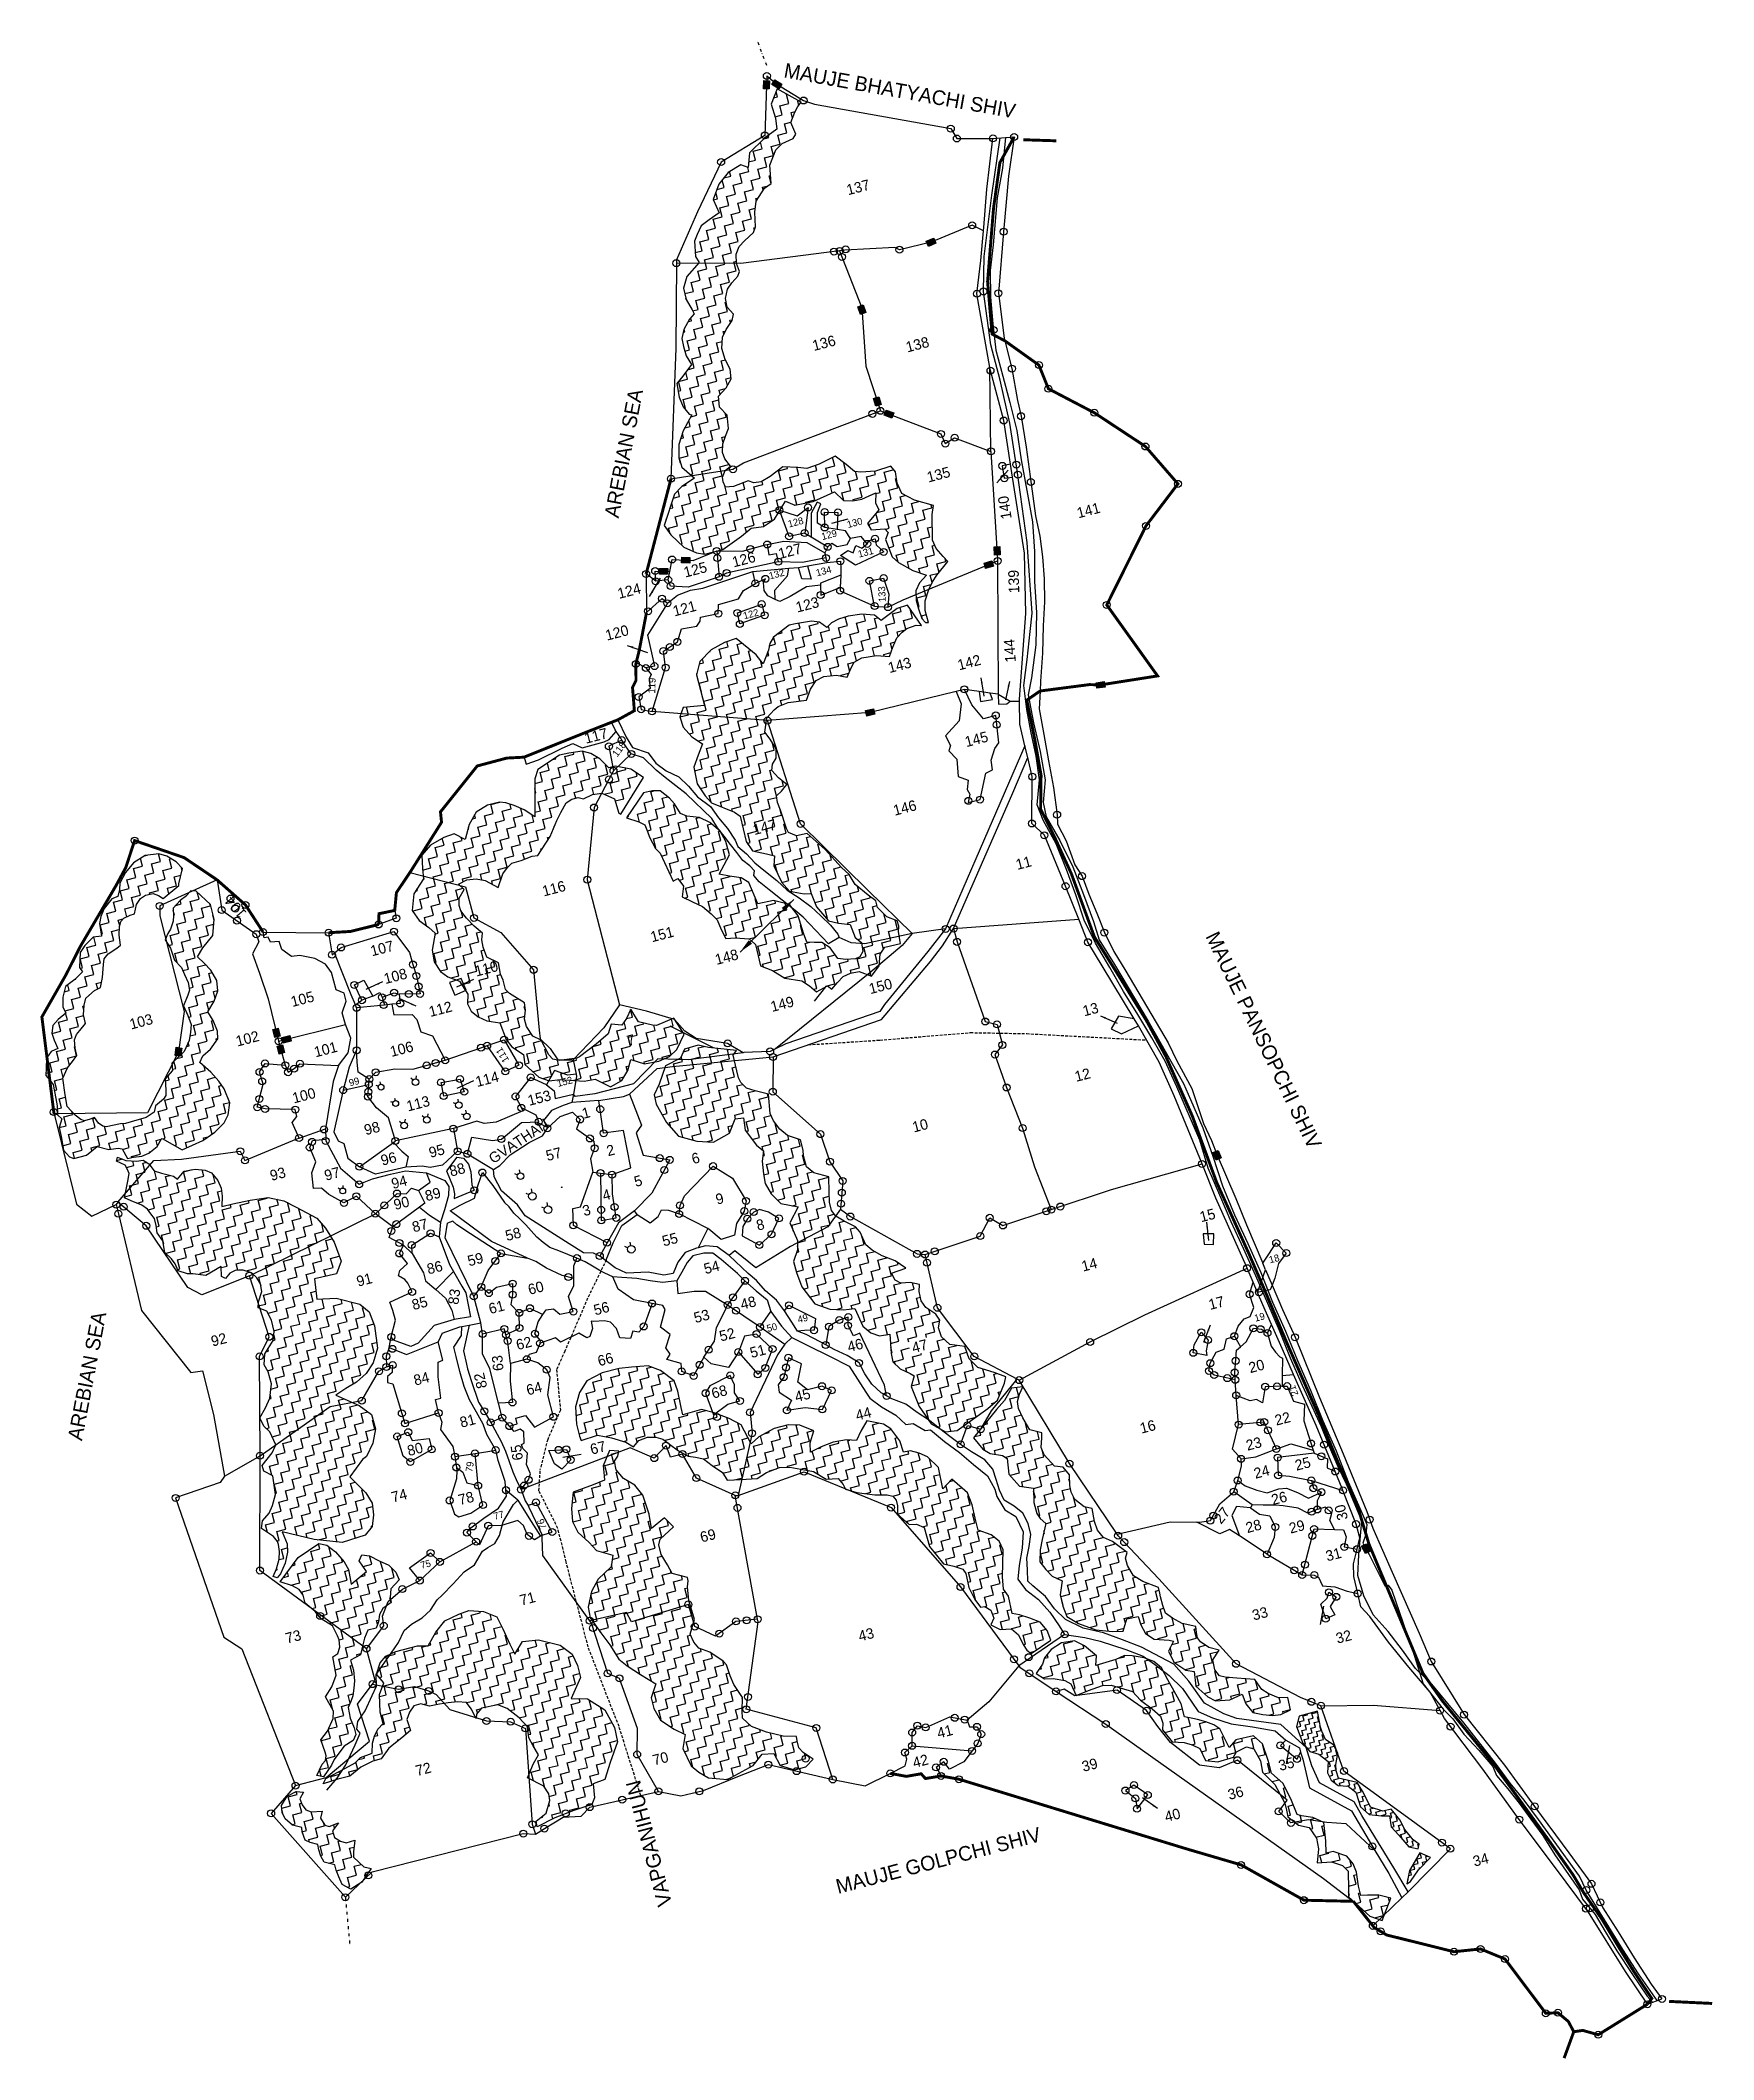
# Model space of a CAD drawing. Header units: metres. Extents: x 317086 to 320014, y 1873013 to 1876547.
import ezdxf

# ---------------------------------------------------------------- set-up
doc = ezdxf.new("R2010")
doc.units = ezdxf.units.M
for name, pattern in [('DASHDOT', [1, 0.5, -0.25, 0, -0.25]), ('DASHED', [0.75, 0.5, -0.25]), ('DIVIDE', [1.25, 0.5, -0.25, 0, -0.25, 0, -0.25])]:
    doc.linetypes.add(name, pattern=pattern)
for name, color, linetype in [('LINE_FOOTPATH', 1, 'DASHED'), ('LINE_WATER', 4, 'Continuous'), ('OFF', 1, 'Continuous'), ('POLY_HATCH', 12, 'Continuous'), ('POLY_PARCEL', 6, 'Continuous'), ('POLY_ROAD', 30, 'Continuous'), ('POLY_WATER', 4, 'Continuous'), ('SYM_ARROW', 1, 'Continuous'), ('SYM_STONE', 1, 'Continuous'), ('TEXT_MAPIN', 7, 'Continuous'), ('TEXT_MAPOUT', 7, 'Continuous'), ('TEXT_PARCEL', 7, 'Continuous'), ('V_BOUND_LINE', 7, 'Continuous'), ('V_BOUND_STREAM_LINE', 7, 'DASHDOT'), ('V_DIVIDE_LINE', 7, 'DIVIDE')]:
    doc.layers.add(name, color=color, linetype=linetype)
doc.styles.add('TEXT_MAP', font='')
doc.styles.get('TEXT_MAP').set_extended_font_data('Kruti Dev 050')
doc.dimstyles.get("Standard").update_dxf_attribs({"dimtxt": 0.18, "dimasz": 0.18, "dimexe": 0.18, "dimexo": 0.0625, "dimgap": 0.09, "dimtad": 0, "dimtih": 1, "dimtoh": 1, "dimdec": 4, "dimzin": 0, "dimdsep": 46, "dimtxsty": 'Standard', "dimcen": 0.09, "dimadec": 0, "dimazin": 0, "dimtfac": 1, "dimtdec": 4, "dimtofl": 0, "dimtmove": 0, "dimatfit": 3, "dimfxl": 1, "dimtolj": 1, "dimtzin": 0, "dimarcsym": 0})
pattern_1 = [(14.54758, (317544.442, 1872018.757), (11.645585, 19.807876), [16.24764, -16.24764]), (104.54758, (317560.169, 1872022.838), (-19.807876, 11.645585), [16.24764, -16.24764])]

msp = doc.modelspace()

# ---------------------------------------------------------------- texts
at = {"layer": 'TEXT_MAPIN', "ltscale": 10}
msp.add_text('GVATHAN', height=18.42, rotation=33.5751, dxfattribs=at).set_placement((317878.5, 1874580.1))
at = {"layer": 'TEXT_MAPOUT'}
for s, height, rotation, p in [('MAUJE BHATYACHI SHIV', 25.587, 349.8861, (318385.8, 1876482.3)), ('AREBIAN SEA', 25.587, 79.1715, (318097.9, 1875709.7)), ('MAUJE PANSOPCHI SHIV', 25.587, 295.8724, (319124.4, 1874979)), ('AREBIAN SEA', 25.587, 79.1715, (317158.7, 1874095.1)), ('VAPGANIHUN', 25.59, 104.5476, (318191.8, 1873285.1)), ('MAUJE GOLPCHI SHIV', 25.587, 14.5476, (318482.1, 1873303))]:
    msp.add_text(s, height=height, rotation=rotation, dxfattribs=at).set_placement(p)
at = {"layer": 'TEXT_PARCEL', "style": 'TEXT_MAP'}
for s, height, rotation, p in [('137', 18.42, 14.5476, (318499.5, 1876275.7)), ('136', 18.42, 14.5476, (318439.7, 1876003.1)), ('138', 18.42, 14.5476, (318603.3, 1876000.6)), ('135', 18.42, 14.5476, (318640.2, 1875773)), ('140', 18.42, 98.9679, (318786, 1875710.2)), ('141', 18.42, 14.5476, (318902.7, 1875710.3)), ('128', 12.28, 14.5476, (318396.1, 1875694.2)), ('130', 12.28, 14.5476, (318499.4, 1875693.3)), ('127', 18.42, 14.5476, (318380.1, 1875639.1)), ('129', 12.28, 14.5476, (318454.6, 1875672.2)), ('125', 18.42, 14.5476, (318214.5, 1875606.6)), ('126', 18.42, 14.5476, (318299.4, 1875624.4)), ('131', 12.28, 14.5476, (318518.6, 1875641.5)), ('124', 18.42, 14.5476, (318098.8, 1875569.3)), ('132', 12.28, 14.5476, (318362.8, 1875603.4)), ('134', 12.28, 14.5476, (318445.1, 1875608.7)), ('139', 18.42, 91.7267, (318799.3, 1875579.4)), ('121', 18.42, 14.5476, (318195.6, 1875538.6)), ('123', 18.42, 14.5476, (318410.6, 1875545.3)), ('133', 12.28, 93.2227, (318565.7, 1875564.2)), ('122', 12.28, 14.5476, (318317.7, 1875533.5)), ('120', 18.42, 14.5476, (318077.4, 1875496.2)), ('144', 18.42, 94.2292, (318793.2, 1875458.7)), ('143', 18.42, 14.5476, (318572.1, 1875439.5)), ('142', 18.42, 14.5476, (318693.8, 1875444.2)), ('119', 12.28, 88.0223, (318161.9, 1875403.7)), ('117', 18.42, 14.5476, (318040.7, 1875315.8)), ('118', 12.28, 53.1697, (318095.5, 1875291.8)), ('145', 18.42, 14.5476, (318706.6, 1875309.9)), ('146', 18.42, 14.5476, (318581.2, 1875189.8)), ('147', 18.42, 14.5476, (318335.7, 1875156)), ('11', 18.42, 14.5476, (318795.8, 1875095)), ('116', 18.42, 14.5476, (317967, 1875048.6)), ('104', 18.42, 130.4618, (317447.9, 1875020.2)), ('151', 18.42, 14.5476, (318156.4, 1874968.4)), ('107', 18.42, 14.5476, (317666.3, 1874943.8)), ('110', 18.42, 14.5476, (317848.9, 1874908.3)), ('148', 18.42, 14.5476, (318269.4, 1874928.8)), ('108', 18.42, 14.5476, (317689.7, 1874895.2)), ('150', 18.42, 14.5476, (318538.7, 1874877.6)), ('105', 18.42, 14.5476, (317527, 1874855.1)), ('112', 18.42, 14.5476, (317768.5, 1874837.6)), ('149', 18.42, 14.5476, (318366.6, 1874846.4)), ('13', 18.42, 14.5476, (318912.9, 1874838.8)), ('103', 18.42, 14.5476, (317244.7, 1874815.7)), ('102', 18.42, 14.5476, (317430.7, 1874785.9)), ('101', 18.42, 14.5476, (317567.6, 1874767)), ('106', 18.42, 14.5476, (317700.6, 1874767.7)), ('111', 12.28, 121.2681, (317906.8, 1874762.4)), ('7', 18.4, 14.5476, (318115.2, 1874786.6)), ('12', 18.42, 14.5476, (318898.9, 1874724.1)), ('100', 18.42, 14.5476, (317529.6, 1874686.3)), ('99', 12.28, 14.5476, (317627.7, 1874716.2)), ('114', 18.42, 14.5476, (317850.2, 1874715)), ('152', 12.28, 14.5476, (317991.9, 1874715.2)), ('113', 18.42, 14.5476, (317729.4, 1874672.3)), ('153', 18.42, 14.5476, (317941.6, 1874682.1)), ('1', 18.4, 14.5476, (318036.5, 1874659.4)), ('98', 18.42, 14.5476, (317655.3, 1874630.7)), ('10', 18.42, 14.5476, (318614.7, 1874635.5)), ('95', 18.42, 14.5476, (317768.6, 1874591.1)), ('57', 18.42, 14.5476, (317973.4, 1874585.5)), ('2', 18.4, 14.5476, (318079.5, 1874593.9)), ('93', 18.42, 14.5476, (317490.5, 1874550.8)), ('97', 18.42, 14.5476, (317585.6, 1874551)), ('96', 18.42, 14.5476, (317684.4, 1874577.4)), ('88', 18.42, 14.5476, (317804.6, 1874558.3)), ('6', 18.4, 14.5476, (318228.4, 1874580.1)), ('94', 18.42, 14.5476, (317702.9, 1874536.6)), ('89', 18.42, 14.5476, (317761.8, 1874515.2)), ('4', 18.4, 14.5476, (318072.3, 1874515.9)), ('5', 18.4, 14.5476, (318127.8, 1874540.2)), ('90', 18.42, 14.5476, (317706.9, 1874499.8)), ('3', 18.4, 14.5476, (318037.5, 1874489)), ('9', 18.4, 14.5476, (318270.4, 1874509.1)), ('15', 18.42, 14.5476, (319117.6, 1874478.4)), ('87', 18.42, 14.5476, (317739.3, 1874460.7)), ('58', 18.42, 14.5476, (317902.4, 1874445.5)), ('8', 18.4, 14.5476, (318341.6, 1874463.7)), ('55', 18.42, 14.5476, (318176.8, 1874436.1)), ('86', 18.42, 14.5476, (317765.1, 1874387.1)), ('59', 18.42, 14.5476, (317836.3, 1874401.3)), ('54', 18.42, 14.5476, (318249.8, 1874387.5)), ('14', 18.42, 14.5476, (318910.8, 1874392)), ('18', 12.28, 14.5476, (319237.9, 1874406.5)), ('91', 18.42, 14.5476, (317642, 1874365.6)), ('83', 18.42, 82.3171, (317817.4, 1874333.5)), ('60', 18.42, 14.5476, (317942.1, 1874351.3)), ('85', 18.42, 14.5476, (317738.8, 1874324.6)), ('61', 18.42, 14.5476, (317873.3, 1874317.7)), ('56', 18.42, 14.5476, (318057, 1874315.4)), ('53', 18.42, 14.5476, (318232.3, 1874301.9)), ('48', 18.42, 14.5476, (318313.8, 1874325.2)), ('17', 18.42, 14.5476, (319133.2, 1874325)), ('52', 18.42, 14.5476, (318277, 1874269.7)), ('50', 12.28, 14.5476, (318358.9, 1874286.3)), ('49', 12.28, 14.5476, (318412.8, 1874301.9)), ('19', 12.28, 14.5476, (319212.4, 1874304.4)), ('92', 18.42, 14.5476, (317387.3, 1874260.8)), ('62', 18.42, 14.5476, (317921.3, 1874254.5)), ('51', 18.42, 14.5476, (318330.5, 1874240.7)), ('46', 18.42, 14.5476, (318501, 1874251)), ('47', 18.42, 14.5476, (318613.9, 1874249.5)), ('63', 18.42, 94.7522, (317896.6, 1874219.1)), ('66', 18.42, 14.5476, (318064, 1874226.3)), ('20', 18.42, 14.5476, (319203.4, 1874214.4)), ('84', 18.42, 14.5476, (317741.9, 1874192.5)), ('82', 18.42, 103.1135, (317868.2, 1874189.9)), ('64', 18.42, 14.5476, (317939.1, 1874175.4)), ('68', 18.42, 14.5476, (318263.2, 1874169.6)), ('45', 18.42, 14.5476, (318408.9, 1874163.6)), ('21', 12.28, 111.2664, (319288.1, 1874177.2)), ('44', 18.42, 14.5476, (318515.4, 1874131.1)), ('81', 18.42, 14.5476, (317822.8, 1874118.8)), ('16', 18.42, 14.5476, (319013, 1874108.5)), ('22', 18.42, 14.5476, (319249, 1874122.5)), ('80', 18.42, 14.5476, (317730.7, 1874069.2)), ('65', 18.42, 98.1989, (317930.8, 1874063.1)), ('67', 18.42, 14.5476, (318050.9, 1874071.6)), ('23', 18.42, 14.5476, (319198.6, 1874078.6)), ('79', 12.28, 81.5878, (317842, 1874040.6)), ('24', 18.42, 14.5476, (319212.4, 1874029.5)), ('25', 18.42, 14.5476, (319284.3, 1874043.6)), ('74', 18.42, 14.5476, (317703, 1873987.9)), ('78', 18.42, 14.5476, (317820, 1873983.2)), ('26', 18.42, 14.5476, (319243, 1873983.4)), ('77', 12.28, 14.5476, (317880.8, 1873957.6)), ('27', 18.42, 51.3805, (319152.4, 1873949.1)), ('30', 18.42, 103.4443, (319374.7, 1873959.4)), ('76', 12.28, 109.749, (317972.3, 1873943.6)), ('69', 18.42, 14.5476, (318243.3, 1873917.9)), ('28', 18.42, 14.5476, (319198.2, 1873934.4)), ('29', 18.42, 14.5476, (319274, 1873933.5)), ('31', 18.42, 14.5476, (319338.1, 1873884.9)), ('75', 12.28, 14.5476, (317752.8, 1873871.8)), ('71', 18.42, 14.5476, (317927.5, 1873807.5)), ('33', 18.42, 14.5476, (319209.5, 1873781.4)), ('73', 18.42, 14.5476, (317517.5, 1873741)), ('43', 18.42, 14.5476, (318520.2, 1873744.7)), ('32', 18.42, 14.5476, (319356, 1873740.9)), ('41', 18.42, 14.5476, (318657.9, 1873574.9)), ('70', 18.42, 14.5476, (318160.3, 1873527.7)), ('42', 18.42, 14.5476, (318615.3, 1873523.3)), ('72', 18.42, 14.5476, (317745.2, 1873509.2)), ('39', 18.42, 14.5476, (318911.4, 1873516.6)), ('35', 18.42, 14.5476, (319255.6, 1873518.2)), ('36', 18.42, 14.5476, (319166.8, 1873467.5)), ('40', 18.42, 14.5476, (319056.3, 1873428.8)), ('34', 18.42, 14.5476, (319595.8, 1873350.7))]:
    msp.add_text(s, height=height, rotation=rotation, dxfattribs=at).set_placement(p)

# ---------------------------------------------------------------- blocks, each defined once
blk = doc.blocks.new('STONE')
blk.add_circle((0, 0), 0.851)
blk = doc.blocks.new('STONESQUAREFILLED')
blk.add_hatch(color=256).paths.add_polyline_path([(0.7, -0.48), (0.7, 0.48), (-0.7, 0.48), (-0.7, -0.48)])
blk.add_lwpolyline([(-0.7, 0.48), (0.7, 0.48), (0.7, -0.48), (-0.7, -0.48)], close=True)
blk = doc.blocks.new('TEXTARROW')
blk.add_leader([(0.04, -0.01), (8.68, -0.01)], dimstyle='Standard', override={"dimtxt": 2.5, "dimasz": 2.5, "dimexe": 1.25, "dimexo": 0.625, "dimgap": 0.625, "dimtad": 1, "dimtih": 0, "dimtoh": 0, "dimzin": 8, "dimcen": 2.5, "dimtofl": 1})
blk = doc.blocks.new('TEXTDOUBLEARROW')
for points in [[(-6.63, 0.01), (0.2, 0.01)], [(6.25, 0.01), (-0.58, 0.01)]]:
    blk.add_leader(points, dimstyle='Standard', override={"dimtxt": 2.5, "dimasz": 2.5, "dimexe": 1.25, "dimexo": 0.625, "dimgap": 0.625, "dimtad": 1, "dimtih": 0, "dimtoh": 0, "dimzin": 8, "dimcen": 2.5, "dimtofl": 1})

# ---------------------------------------------------------------- hatches: boundary and pattern name
for points in [[(318351.7, 1876462.1), (318361.6, 1876461.8), (318362.1, 1876476), (318352.2, 1876476.3)], [(318378.4, 1876462), (318383.5, 1876470.4), (318371.3, 1876477.8), (318366.2, 1876469.4)], [(318525.9, 1876084), (318516.6, 1876080.7), (318521.4, 1876067.3), (318530.7, 1876070.6)]]:
    msp.add_hatch(color=256).paths.add_polyline_path(points)
at = {"layer": 'POLY_HATCH'}
h = msp.add_hatch(dxfattribs=at)
h.set_pattern_fill('ZIGZAG', color=256, scale=5.117367, angle=14.5476, style=0)
h.set_pattern_definition(pattern_1)
h.paths.add_polyline_path([(318284.9, 1875764.9), (318280.8, 1875774.1), (318279.5, 1875782.4), (318284.3, 1875793.9), (318293.5, 1875801.5), (318284.1, 1875814.5), (318279.5, 1875825.3), (318280.6, 1875841), (318284.9, 1875854.2), (318290.1, 1875867.5), (318288.2, 1875891.1), (318274.4, 1875904.7), (318272.8, 1875924), (318286.2, 1875938.6), (318294.9, 1875954.6), (318293.2, 1875971.3), (318284.5, 1875988.3), (318278.7, 1876007.3), (318279.5, 1876027.3), (318286.2, 1876041.1), (318296.8, 1876056.7), (318299.1, 1876067.6), (318288.1, 1876080.2), (318285.2, 1876094.9), (318288.6, 1876111.2), (318296, 1876122.6), (318306.8, 1876133.9), (318309.7, 1876142.4), (318304.4, 1876156.5), (318303.6, 1876172.6), (318308.8, 1876186), (318318.1, 1876196.1), (318334.1, 1876210.6), (318337.6, 1876220.5), (318336.2, 1876245.9), (318338.8, 1876265.4), (318353.5, 1876288.1), (318365.1, 1876296.3), (318362.8, 1876328.3), (318373.1, 1876355), (318383.9, 1876366.4), (318403.2, 1876374.8), (318407.9, 1876382.9), (318399.3, 1876403), (318406.6, 1876421.2), (318411.7, 1876431.1), (318417.5, 1876438.6), (318375.4, 1876462), (318365.1, 1876435.3), (318372.4, 1876410.6), (318374.8, 1876391.5), (318353.2, 1876375.6), (318327.2, 1876350), (318324.4, 1876324.3), (318312, 1876328.9), (318289.8, 1876315.4), (318273.6, 1876294.9), (318263.4, 1876268.2), (318273.7, 1876245.1), (318256.2, 1876232.8), (318242.6, 1876222.4), (318235.5, 1876206.9), (318230.7, 1876195.3), (318232.6, 1876168.3), (318238.7, 1876157.9), (318217.6, 1876133.6), (318211.7, 1876113.1), (318215.9, 1876093.6), (318226.8, 1876075), (318229.9, 1876068.4), (318222.1, 1876058.7), (318212.2, 1876040.7), (318208.5, 1876025.1), (318211.3, 1876011.2), (318216.4, 1875994.6), (318225.4, 1875979.7), (318210.1, 1875959.4), (318199.7, 1875946.5), (318204.2, 1875922.7), (318211.2, 1875905.7), (318221.4, 1875892.8), (318226, 1875891.5), (318210.9, 1875863.5), (318203.5, 1875839.3), (318203.1, 1875817.7), (318208.5, 1875800.2), (318230.7, 1875780.6), (318208.7, 1875766.3), (318195.9, 1875752.6), (318177.4, 1875698.1), (318189.5, 1875681.4), (318212.2, 1875659.9), (318234.5, 1875650.2), (318248.8, 1875647.9), (318280.2, 1875656.1), (318312.9, 1875679.1), (318329.9, 1875693), (318351.4, 1875696), (318370.5, 1875708.7), (318389.8, 1875740.3), (318406.1, 1875733.4), (318438.7, 1875740.1), (318475.7, 1875756.6), (318491.6, 1875741.8), (318508.1, 1875741), (318523.6, 1875744.1), (318548.3, 1875754.8), (318547.6, 1875737.5), (318553.4, 1875725.2), (318533.8, 1875701.3), (318540.2, 1875690.1), (318563.8, 1875691.9), (318569.7, 1875685.7), (318565.1, 1875673.4), (318576.7, 1875643.2), (318587.8, 1875633.2), (318613, 1875619.2), (318636.6, 1875610.7), (318624.6, 1875597.3), (318617.9, 1875583.5), (318618.9, 1875566.6), (318622.6, 1875552.2), (318628.8, 1875534.9), (318634.9, 1875527.9), (318640.1, 1875527.9), (318634.7, 1875548.8), (318634.5, 1875565.9), (318640.6, 1875585.6), (318647.4, 1875599.3), (318654.7, 1875610.7), (318674.3, 1875634.6), (318665.9, 1875643.6), (318653.7, 1875657.6), (318647.3, 1875672.3), (318646.9, 1875716.8), (318648.8, 1875732.7), (318615.5, 1875742.1), (318593.6, 1875753.6), (318585.4, 1875772.1), (318582.8, 1875792), (318574.2, 1875801.8), (318547.3, 1875793.1), (318522, 1875791.2), (318510.5, 1875792.5), (318496.3, 1875804.3), (318477, 1875819), (318448.9, 1875804.9), (318427.6, 1875797.6), (318411.6, 1875799.5), (318385.6, 1875800.5), (318363.4, 1875783.6), (318347.7, 1875774.3), (318334.4, 1875772.6), (318324.9, 1875776.2), (318299.2, 1875766)])
h = msp.add_hatch(dxfattribs=at)
h.set_pattern_fill('ZIGZAG', color=256, scale=5.117367, angle=14.5476, style=0)
h.set_pattern_definition(pattern_1)
h.paths.add_polyline_path([(318217.6, 1875189), (318206.1, 1875193.8), (318195.7, 1875210.8), (318187.1, 1875220.6), (318170.9, 1875233.5), (318157.2, 1875233.4), (318141.4, 1875230.1), (318111.6, 1875186.4), (318133.2, 1875179.1), (318144, 1875174.2), (318148.7, 1875162.5), (318152.2, 1875152.3), (318162.5, 1875132.6), (318170.6, 1875124.4), (318193.6, 1875075.5), (318201.8, 1875080.2), (318211.4, 1875066.4), (318209.4, 1875047.8), (318227, 1875039.5), (318244.6, 1875031.2), (318260, 1875018), (318270.4, 1875007.8), (318277.4, 1874990.8), (318285.8, 1874974.9), (318301.7, 1874976.5), (318326.4, 1874974.3), (318337.5, 1874964.3), (318346.3, 1874927.1), (318356.8, 1874923), (318367.4, 1874918.9), (318388.9, 1874905.5), (318418.5, 1874900.9), (318431.9, 1874892.3), (318444.1, 1874881.8), (318463.7, 1874892), (318471.2, 1874886.2), (318481, 1874898.2), (318491.2, 1874908.6), (318503.5, 1874914.3), (318519, 1874917.5), (318540.8, 1874909.4), (318554.1, 1874927.5), (318555.8, 1874947.7), (318563.7, 1874960), (318591.3, 1874966.3), (318587.7, 1874986.8), (318588.6, 1874996.5), (318585.3, 1875006), (318567.1, 1875013.2), (318550.8, 1875029.6), (318547.9, 1875040.9), (318534.9, 1875051.2), (318512.2, 1875069.4), (318501.5, 1875087.2), (318488.1, 1875099.2), (318459.5, 1875130.9), (318428.2, 1875158.8), (318409.4, 1875154.8), (318395.1, 1875160.5), (318391.6, 1875167.3), (318381.4, 1875199.9), (318376.3, 1875213.1), (318374.2, 1875224.6), (318383.2, 1875232.9), (318392.1, 1875244.7), (318377.9, 1875256.5), (318366.1, 1875268.9), (318367.4, 1875280.4), (318373.4, 1875290.5), (318373.4, 1875306.8), (318363, 1875323.8), (318353.7, 1875336.4), (318357.5, 1875361.5), (318370.3, 1875375.1), (318377.3, 1875381.2), (318394.4, 1875388.2), (318426.8, 1875392.3), (318433.9, 1875411.3), (318443.7, 1875426.7), (318457.3, 1875433.7), (318479.1, 1875435.9), (318498, 1875432.3), (318505, 1875448.6), (318510.1, 1875458.6), (318523.6, 1875466.3), (318549.1, 1875470.4), (318571.9, 1875468.6), (318578, 1875484.8), (318584.9, 1875501.2), (318594.3, 1875511.3), (318602.1, 1875517.6), (318618.6, 1875523.6), (318628.3, 1875522.7), (318603.6, 1875558.4), (318585.3, 1875552.8), (318557.3, 1875531.7), (318545.5, 1875540.7), (318523.5, 1875542.7), (318499.5, 1875539.1), (318482.8, 1875533.9), (318470.8, 1875527.3), (318462.6, 1875519.2), (318449.8, 1875528.8), (318435.7, 1875530.2), (318407.7, 1875525.5), (318396.2, 1875523.4), (318369, 1875502.6), (318362.4, 1875491.5), (318360.3, 1875479.8), (318351.1, 1875455.9), (318338.4, 1875471.5), (318303.5, 1875500.2), (318283, 1875493.2), (318259.7, 1875480.3), (318240.1, 1875459.7), (318234.1, 1875436.7), (318248.1, 1875382.8), (318211.2, 1875379.3), (318205.1, 1875363.1), (318210.7, 1875344.8), (318226.2, 1875328.2), (318244.8, 1875315.9), (318237.1, 1875295.9), (318229.7, 1875275.1), (318235.6, 1875245.7), (318249.7, 1875224.5), (318260.5, 1875212.7), (318300.8, 1875196), (318310.4, 1875189.1), (318321, 1875144.6), (318332.1, 1875128.6), (318356.7, 1875123), (318370.5, 1875119.7), (318369.8, 1875102.3), (318383.4, 1875073.2), (318396.8, 1875057.9), (318422.9, 1875053.5), (318434.7, 1875054), (318444.2, 1875030.7), (318465.2, 1875006.1), (318482.6, 1875002), (318503, 1874999.6), (318512.2, 1874977.1), (318523.2, 1874967.9), (318525.6, 1874952.2), (318520.2, 1874943.1), (318512.6, 1874939.4), (318495.6, 1874938.4), (318481.5, 1874939.9), (318468, 1874958.7), (318453.6, 1874967.9), (318440.7, 1874968), (318427.6, 1874968.9), (318421.8, 1874984.5), (318412.3, 1875014.7), (318396.8, 1875034.7), (318369.3, 1875041.3), (318341.6, 1875035.8), (318325.9, 1875072.9), (318312.5, 1875081.5), (318292.1, 1875083.9), (318274, 1875087.8), (318282.7, 1875103.8), (318291.8, 1875121.6), (318285.8, 1875144.9), (318275.9, 1875163), (318257.4, 1875177.9), (318239.6, 1875187)])
h.paths.add_polyline_path([(318332.7, 1875146.6), (318388.5, 1875161.1), (318380.6, 1875191.7), (318324.8, 1875177.2)], flags=24)
h = msp.add_hatch(dxfattribs=at)
h.set_pattern_fill('ZIGZAG', color=256, scale=5.117367, angle=14.5476, style=0)
h.set_pattern_definition(pattern_1)
h.paths.add_polyline_path([(318065, 1875289.4), (318049.5, 1875299.1), (318034, 1875302.8), (318010.8, 1875299.4), (317994.5, 1875296), (317956.5, 1875270.7), (317951.1, 1875254.7), (317951.3, 1875237.6), (317951.3, 1875187.8), (317932.7, 1875200.1), (317915.3, 1875207.6), (317900.3, 1875212.3), (317889.6, 1875213.8), (317868.7, 1875208.4), (317848.6, 1875196.3), (317836.3, 1875174.3), (317829.3, 1875148.4), (317810, 1875158), (317791.9, 1875151.6), (317768.6, 1875138.7), (317753.5, 1875121), (317754.5, 1875097.2), (317756.4, 1875079.7), (317739.3, 1875053), (317736.6, 1875023.9), (317748.8, 1875006.5), (317765.7, 1874994.6), (317776.8, 1874984.6), (317771.6, 1874954.9), (317775.3, 1874934.4), (317786.5, 1874917.6), (317799.3, 1874908), (317819.3, 1874900.3), (317833.8, 1874877.8), (317833.2, 1874860.5), (317839.9, 1874847.7), (317851.9, 1874837.9), (317867.5, 1874830.8), (317889.9, 1874827.2), (317900.9, 1874798.3), (317911, 1874785.4), (317931.7, 1874771.9), (317933.7, 1874754.4), (317958.3, 1874732.5), (317976.3, 1874726), (317995.4, 1874728.4), (318037.4, 1874725.5), (318057.1, 1874728.9), (318083.8, 1874715.3), (318103.3, 1874726.3), (318114.2, 1874743.8), (318119.5, 1874763.2), (318143, 1874755.5), (318168.3, 1874760.4), (318186.8, 1874768.6), (318200, 1874780.6), (318212.7, 1874807.9), (318194.6, 1874835.8), (318164.5, 1874822.8), (318157.4, 1874823.5), (318132.8, 1874829.2), (318119.3, 1874851.4), (318111.5, 1874834.8), (318103.4, 1874823.3), (318084.8, 1874825.3), (318079.7, 1874808.5), (318058.7, 1874790.2), (318029.3, 1874768), (318024.7, 1874765.9), (317994, 1874761.4), (317983.1, 1874763.7), (317976, 1874771.3), (317962.5, 1874797), (317947.7, 1874804.3), (317936.5, 1874821.1), (317933.1, 1874834), (317935, 1874849.9), (317933.5, 1874862.4), (317906.9, 1874878.7), (317899.9, 1874885.8), (317895.8, 1874901.9), (317891.2, 1874912.7), (317887.8, 1874932.4), (317867.2, 1874942.5), (317861, 1874959.8), (317858.4, 1874972.9), (317859.8, 1874984.4), (317845.3, 1874996.9), (317831.5, 1875010.5), (317822.1, 1875023.5), (317818.8, 1875033), (317818.9, 1875045.9), (317827.8, 1875061.1), (317817.7, 1875070.4), (317832.1, 1875077.6), (317848.8, 1875079.4), (317864.2, 1875076.5), (317887.1, 1875064.4), (317895.5, 1875088.1), (317903.7, 1875099.6), (317911.3, 1875106.8), (317927.2, 1875111.7), (317946.7, 1875119.4), (317956.7, 1875120.3), (317978.2, 1875153.6), (317989.9, 1875181.5), (317996.6, 1875195.3), (318006, 1875212.3), (318016.2, 1875219.2), (318027.4, 1875222.1), (318036.7, 1875219.4), (318052, 1875226.8), (318068.5, 1875229.4), (318090.8, 1875219.7), (318098.3, 1875194.2), (318102.1, 1875192.6), (318141.3, 1875256.8), (318119.3, 1875271.7), (318092.3, 1875276.7), (318081, 1875273.8)])
h.paths.add_polyline_path([(318112.2, 1874781.5), (318136.4, 1874787.8), (318130.1, 1874811.9), (318105.9, 1874805.6)], flags=24)
h.paths.add_polyline_path([(317845.9, 1874898.8), (317898.9, 1874912.6), (317891, 1874943.2), (317837.9, 1874929.4)], flags=24)
h.paths.add_polyline_path([(317989.9, 1874708.9), (318026.7, 1874718.4), (318021.4, 1874738.9), (317984.5, 1874729.4)], flags=25)
h = msp.add_hatch(dxfattribs=at)
h.set_pattern_fill('ZIGZAG', color=256, scale=5.117367, angle=14.5476, style=0)
h.set_pattern_definition(pattern_1)
h.paths.add_polyline_path([(317285, 1874671.2), (317271.3, 1874661.6), (317244.8, 1874654.1), (317234.7, 1874651.4), (317226.1, 1874650.6), (317201.1, 1874645.4), (317195.3, 1874646.6), (317187.8, 1874652.1), (317180.6, 1874661.7), (317173.2, 1874659.1), (317163.2, 1874655.9), (317156.5, 1874658.2), (317147.1, 1874665.9), (317132.9, 1874681.1), (317129.1, 1874701.4), (317125.5, 1874730.9), (317133.7, 1874748.6), (317142.4, 1874759.6), (317149.7, 1874770.3), (317147.1, 1874783.1), (317145.4, 1874797.6), (317148.9, 1874807.3), (317155.2, 1874814.3), (317165, 1874826.3), (317161.7, 1874841.7), (317162.8, 1874858.2), (317165.7, 1874870.4), (317180.5, 1874883.8), (317191.3, 1874889.3), (317194.8, 1874907.1), (317196.3, 1874929.8), (317197.8, 1874939.6), (317204.4, 1874948.1), (317220, 1874958.3), (317226.1, 1874963.5), (317223.6, 1874981.1), (317224.4, 1874996.2), (317226.9, 1875004.9), (317232.2, 1875010.4), (317243, 1875015.9), (317250.4, 1875018.5), (317254.4, 1875034.4), (317261.2, 1875044.9), (317269.7, 1875051.2), (317283.2, 1875054), (317292.9, 1875050.4), (317301, 1875045.1), (317328.1, 1875067.8), (317328.3, 1875070.7), (317334.9, 1875097.5), (317323.7, 1875109.4), (317307.5, 1875119.4), (317293.1, 1875123.1), (317269.4, 1875120.4), (317249, 1875107.6), (317235.2, 1875090.5), (317225.2, 1875071.7), (317224.7, 1875060.7), (317221.8, 1875048.5), (317211.3, 1875044.4), (317197.5, 1875027.3), (317191.6, 1875013.6), (317189.3, 1875001.5), (317193.2, 1874978.9), (317178.4, 1874977.4), (317163.9, 1874962.9), (317155.6, 1874950.6), (317154.3, 1874924.5), (317159.7, 1874916.5), (317146.2, 1874903.5), (317129.8, 1874891.1), (317125.2, 1874872.3), (317125.5, 1874855.5), (317130.3, 1874844.6), (317116.8, 1874833.4), (317108, 1874823), (317106.1, 1874809.6), (317110, 1874797.1), (317116.5, 1874782.5), (317105, 1874777.4), (317096.6, 1874765.7), (317095.8, 1874748), (317095.7, 1874735.1), (317102.5, 1874727.4), (317108.6, 1874719.5), (317112.9, 1874694.9), (317115.6, 1874682.1), (317116.2, 1874666.7), (317123.5, 1874659.2), (317118.6, 1874644.3), (317122.1, 1874628.3), (317126.3, 1874604.4), (317136.7, 1874592.9), (317144.8, 1874590.3), (317166.4, 1874595.9), (317185.4, 1874611), (317205.7, 1874606.1), (317222, 1874608.3), (317229.2, 1874606.8), (317238.2, 1874590.2), (317249.1, 1874592.3), (317263.6, 1874594.1), (317275.8, 1874599.3), (317290.3, 1874611.1), (317298.5, 1874625.2), (317333.9, 1874605.5), (317370.3, 1874621.7), (317391, 1874635.9), (317407.7, 1874652.4), (317414.9, 1874666.4), (317417.6, 1874687.4), (317407.8, 1874711.9), (317398.2, 1874725.6), (317384, 1874740.9), (317365.3, 1874758.3), (317370.4, 1874769.8), (317383.7, 1874781.4), (317396.6, 1874799.6), (317395.8, 1874812.9), (317388.3, 1874831.5), (317378.9, 1874846.7), (317390.4, 1874865.2), (317396.5, 1874883.3), (317394.5, 1874901.7), (317384.5, 1874919.4), (317372.5, 1874931.8), (317360.8, 1874943), (317370.2, 1874958.9), (317387.6, 1874980.4), (317390.4, 1875008.8), (317383.6, 1875034.8), (317358.6, 1875058.1), (317349.1, 1875058.5), (317341.9, 1875050.3), (317341.8, 1875049.6), (317330.4, 1875041.3), (317318.3, 1875028), (317318.9, 1875015.3), (317318.1, 1875005.6), (317313.6, 1874991.6), (317308.9, 1874983.6), (317304.2, 1874972.9), (317313.4, 1874958.4), (317320.9, 1874937.4), (317333.1, 1874924.3), (317338.3, 1874912.1), (317344.6, 1874898.2), (317346.8, 1874884.6), (317344.3, 1874875.8), (317336.2, 1874857.5), (317344, 1874840.6), (317350.1, 1874824.6), (317348.8, 1874811.4), (317346.6, 1874796.6), (317337.4, 1874777.3), (317316.2, 1874757.1), (317317, 1874743.8), (317304.4, 1874729.7), (317305.5, 1874709.7), (317305.3, 1874700.2), (317301.5, 1874693.8), (317287.6, 1874682.1)])
h = msp.add_hatch(dxfattribs=at)
h.set_pattern_fill('ZIGZAG', color=256, scale=5.117367, angle=14.5476, style=0)
h.set_pattern_definition(pattern_1)
h.paths.add_polyline_path([(318887.6, 1874017.7), (318887.1, 1874036.5), (318875.9, 1874049.9), (318860.7, 1874051.9), (318842.8, 1874071.3), (318837.7, 1874084.6), (318838.5, 1874101.1), (318838.8, 1874109.8), (318817.6, 1874115.4), (318805.3, 1874136.3), (318797.7, 1874152.3), (318796.2, 1874164.8), (318799.7, 1874177.7), (318805.1, 1874190.3), (318785.8, 1874188), (318773.2, 1874166.7), (318759.3, 1874151), (318719, 1874101.1), (318735.3, 1874081.3), (318748.5, 1874073.6), (318769.9, 1874070.5), (318778.2, 1874065), (318781, 1874037.4), (318799.4, 1874016.4), (318824.2, 1874013.4), (318824.7, 1873988.1), (318829.7, 1873968.8), (318835.5, 1873960), (318845.4, 1873951.5), (318839, 1873923.2), (318835.9, 1873905.2), (318835.3, 1873884.5), (318845.7, 1873870.9), (318856.5, 1873859.1), (318874.1, 1873850.8), (318871, 1873826.4), (318875.2, 1873806.9), (318882.6, 1873788.3), (318902.9, 1873776.3), (318933.2, 1873765.3), (318962.3, 1873762.6), (318981, 1873763.1), (318987.5, 1873784.6), (319007, 1873788.8), (319011.8, 1873773.7), (319020, 1873758.7), (319035.4, 1873748.9), (319061.6, 1873747.2), (319068.9, 1873745.6), (319060.6, 1873728), (319069.4, 1873708.4), (319090.7, 1873694.6), (319105, 1873692.3), (319108.3, 1873666.6), (319129.4, 1873648), (319142.4, 1873641.1), (319167.9, 1873643), (319189.4, 1873652.9), (319195.6, 1873635.6), (319208, 1873620.8), (319225.4, 1873616.8), (319242.2, 1873615.1), (319257.1, 1873617.2), (319273.9, 1873625.1), (319269.3, 1873647.1), (319253.1, 1873646.4), (319234.9, 1873653.6), (319223.6, 1873661), (319211.3, 1873678.4), (319179.9, 1873680.6), (319159.7, 1873682.2), (319149.6, 1873684.7), (319141.6, 1873695.5), (319138, 1873712.6), (319149, 1873729.4), (319130.7, 1873734.1), (319116.1, 1873744), (319110.8, 1873751.2), (319109.3, 1873760.3), (319108.2, 1873771.1), (319084.5, 1873776.2), (319067.5, 1873785.5), (319054.9, 1873794.2), (319050.6, 1873807.7), (319046.6, 1873823), (319044.9, 1873829.4), (319043, 1873839.6), (319015.5, 1873849.7), (318999.1, 1873860), (318988.5, 1873877.8), (318985.1, 1873890.7), (318987.7, 1873900.8), (318962.1, 1873919.9), (318946.5, 1873927), (318936.3, 1873939.8), (318930.7, 1873954.7), (318926.5, 1873977.6), (318912.8, 1873980.5), (318896.5, 1873993.4), (318889.8, 1874006.3)])
h = msp.add_hatch(dxfattribs=at)
h.set_pattern_fill('ZIGZAG', color=256, scale=5.117367, angle=14.5476, style=0)
h.set_pattern_definition(pattern_1)
h.paths.add_polyline_path([(319292.9, 1873439.5), (319285.7, 1873442), (319274.2, 1873469.6), (319260.6, 1873496.7), (319240.7, 1873514.5), (319235.3, 1873535), (319225.1, 1873565.5), (319209.3, 1873580), (319178.3, 1873573), (319166.6, 1873559.1), (319150.4, 1873592), (319139.8, 1873599.1), (319125.4, 1873604.1), (319111.2, 1873608.1), (319103, 1873610.3), (319088.1, 1873613), (319082.2, 1873635.6), (319073.3, 1873652.9), (319059.3, 1873677.7), (319048.3, 1873698.9), (319034.6, 1873709.6), (319017.6, 1873716.1), (318997, 1873719.5), (318983.6, 1873720.4), (318968, 1873713.1), (318933.4, 1873703), (318934.4, 1873720), (318913.4, 1873737.5), (318895.9, 1873746.1), (318872.8, 1873742.3), (318854.9, 1873731.1), (318843.5, 1873716.1), (318839.7, 1873705.2), (318828.6, 1873688.9), (318843.1, 1873679.6), (318858.3, 1873680.2), (318878.8, 1873676.8), (318889.2, 1873670.7), (318898.8, 1873650.3), (318920.6, 1873659.2), (318944.7, 1873667.7), (318959.8, 1873668.3), (318997.6, 1873657.4), (319011.4, 1873642.3), (319031.8, 1873626.9), (319046.1, 1873614.2), (319050.3, 1873602.1), (319050.1, 1873590.1), (319066.5, 1873569.2), (319087.5, 1873568.1), (319101.7, 1873564.1), (319115.4, 1873557.8), (319125.3, 1873536.3), (319146.7, 1873534.2), (319174.1, 1873542.4), (319179.4, 1873551.5), (319196.8, 1873560.3), (319209.6, 1873557.1), (319221.6, 1873536.2), (319224.6, 1873516.2), (319246.6, 1873494.6), (319263.9, 1873461.9), (319267.1, 1873449.6), (319269, 1873438), (319288.1, 1873423.3), (319306.6, 1873419.4), (319319.1, 1873400.8), (319322.9, 1873382.1), (319320.5, 1873357.4), (319345.5, 1873359.1), (319364.6, 1873353.1), (319374.9, 1873342.7), (319375.5, 1873311.1), (319375.6, 1873298), (319412.9, 1873264), (319434.5, 1873256.5), (319449.6, 1873295.4), (319428.5, 1873300.8), (319408.7, 1873301.1), (319396.9, 1873300.3), (319392.6, 1873316.7), (319389.6, 1873341), (319383.6, 1873355.9), (319372.4, 1873369.4), (319348.4, 1873377.4), (319336.1, 1873374.2), (319335.9, 1873396), (319332.1, 1873427.8), (319313.2, 1873437.1)])
h = msp.add_hatch(dxfattribs=at)
h.set_pattern_fill('ZIGZAG', color=256, scale=2.558683, angle=14.5476, style=0)
h.set_pattern_definition([(14.54758, (317544.442, 1872018.757), (5.822793, 9.903938), [8.12382, -8.12382]), (104.54758, (317552.306, 1872020.798), (-9.903938, 5.822793), [8.12382, -8.12382])])
h.paths.add_polyline_path([(319518.6, 1873366.6), (319500.4, 1873375.2), (319482.2, 1873344.2), (319477.7, 1873320.7), (319483.6, 1873324.6), (319497.9, 1873345.2)])
h.paths.add_polyline_path([(319446.9, 1873439.6), (319450.1, 1873420.7), (319463.3, 1873406.1), (319480.7, 1873385.7), (319497, 1873382.2), (319499.2, 1873390.4), (319488.7, 1873398), (319473.8, 1873415.6), (319465, 1873433), (319456, 1873444.4), (319449.9, 1873451.4), (319435.4, 1873447.7), (319413.8, 1873454.9), (319404.1, 1873475.6), (319399.6, 1873483), (319390.6, 1873497.8), (319357.7, 1873505.6), (319353.5, 1873518.3), (319353.2, 1873529.3), (319356.7, 1873549.1), (319349.5, 1873563.6), (319334.9, 1873573.1), (319328.5, 1873587.8), (319326.6, 1873595), (319322.6, 1873613.7), (319321.1, 1873622.8), (319288.9, 1873614.4), (319284.3, 1873596.1), (319295.2, 1873567.1), (319307.6, 1873552.3), (319323.4, 1873547.8), (319339.6, 1873534.9), (319338.8, 1873514.9), (319344.8, 1873501.9), (319357.3, 1873493.1), (319374.9, 1873491.7), (319387.9, 1873481.3), (319396.4, 1873455.2), (319411.8, 1873442.1), (319433.2, 1873439.5)])

# ---------------------------------------------------------------- linework, layer by layer
for points in [[(318362.1, 1876476), (318361.6, 1876461.8), (318351.7, 1876462.1), (318352.2, 1876476.3)], [(318371.3, 1876477.8), (318383.5, 1876470.4), (318378.4, 1876462), (318366.2, 1876469.4)], [(318521.4, 1876067.3), (318516.6, 1876080.7), (318525.9, 1876084), (318530.7, 1876070.6)]]:
    msp.add_lwpolyline(points, close=True)
for points in [[(317673.1, 1874718.5), (317677.5, 1874716.8)], [(317679.9, 1874724.4), (317681, 1874719.8)], [(317734.3, 1874731.2), (317738.1, 1874727.6)], [(317743.8, 1874734.6), (317743.1, 1874729.4)], [(317698.7, 1874689.9), (317703.1, 1874688.2)], [(317705.5, 1874695.8), (317706.6, 1874691.3)], [(317808.3, 1874687.9), (317813.1, 1874685.7)], [(317816.3, 1874694.1), (317817.2, 1874688.9)], [(317714.5, 1874655.5), (317718.4, 1874651.9)], [(317724.1, 1874658.9), (317723.4, 1874653.7)], [(317754.4, 1874665.1), (317758.3, 1874661.6)], [(317764, 1874668.5), (317763.3, 1874663.3)], [(317822.2, 1874668.4), (317827, 1874666.2)], [(317830.2, 1874674.6), (317831.2, 1874669.5)], [(317607.1, 1874538.9), (317610.9, 1874536.2)], [(317615.1, 1874543.1), (317615.1, 1874538.4)], [(317916, 1874563.9), (317920.8, 1874561.7)], [(317924, 1874570.2), (317925, 1874565)], [(317944.7, 1874536.7), (317945.8, 1874530.7)], [(317935.4, 1874529.4), (317941, 1874526.8)], [(317963, 1874505.6), (317968.5, 1874503.1)], [(317972.2, 1874512.9), (317973.4, 1874506.9)], [(318108.4, 1874436.6), (318114, 1874434)], [(318117.7, 1874443.9), (318118.8, 1874437.8)]]:
    msp.add_lwpolyline(points)
for centre, radius in [((318357.4, 1876484.6), 6.1), ((318421.6, 1876441.6), 6.1), ((318353.9, 1876380.5), 6.1), ((318277.4, 1876333.8), 6.1), ((318199, 1876156.9), 6.1), ((318474.7, 1876177.1), 6.1), ((318484.8, 1876178.3), 6.1), ((318488.8, 1876167.9), 6.1), ((318495.3, 1876181), 6.1), ((318189.6, 1875779.6), 6.1), ((318298.1, 1875796.3), 6.1), ((317639.5, 1874779.4), 6.1), ((317857.1, 1874784), 6.1), ((317867.9, 1874787.7), 6.1), ((317897.6, 1874797.9), 6.1), ((318288.8, 1874791.5), 6.1), ((318363.2, 1874777.4), 6.1), ((317469.5, 1874741.6), 6.1), ((317479.1, 1874756.4), 6.1), ((317514.5, 1874753.3), 6.1), ((317530.1, 1874747.4), 6.1), ((317540.3, 1874755.9), 6.1), ((317762, 1874753), 6.1), ((317777.9, 1874757.4), 6.1), ((317794.4, 1874761.9), 6.1), ((317899.6, 1874742.5), 6.1), ((317923.6, 1874753.2), 6.1), ((318368.2, 1874767.7), 6.1), ((317474.1, 1874725.3), 6.1), ((317519.5, 1874741.1), 6.1), ((317615.9, 1874709.7), 6.1), ((317659.8, 1874706.7), 6.1), ((317660.8, 1874719.7), 6.1), ((317661.5, 1874729.1), 6.1), ((317672.9, 1874741), 6.1), ((317682.2, 1874714.9), 5.11), ((317742.3, 1874723.7), 5.75), ((317787.2, 1874723.2), 6.1), ((317820.5, 1874729), 6.1), ((317827.7, 1874706.9), 6.1), ((317943.9, 1874732), 6.1), ((318367.8, 1874706.9), 6.1), ((317465.6, 1874679.7), 6.1), ((317469.2, 1874694.3), 6.1), ((317479.3, 1874676.8), 6.1), ((317532, 1874675.7), 6.1), ((317659.2, 1874698.3), 6.1), ((317707.8, 1874686.3), 5.11), ((317791.9, 1874699.3), 6.1), ((317818.3, 1874683.3), 5.75), ((317917.5, 1874698.6), 6.1), ((317927.9, 1874678.7), 6.1), ((318065.7, 1874676.4), 6.1), ((317582.4, 1874640.9), 6.1), ((317722.6, 1874648), 5.75), ((317762.5, 1874657.6), 5.75), ((317808.9, 1874642.4), 6.1), ((317832.3, 1874663.8), 5.75), ((317958.2, 1874654.3), 6.1), ((317973.4, 1874643), 6.1), ((318030.5, 1874658.4), 6.1), ((317435.7, 1874602.8), 6.1), ((317538.8, 1874625.8), 6.1), ((317557.5, 1874609.3), 6.1), ((317561.4, 1874619.2), 6.1), ((317585.4, 1874620.9), 6.1), ((317707.2, 1874620.7), 6.1), ((317816.2, 1874602.8), 6.1), ((317892.8, 1874624), 6.1), ((318047.8, 1874625.1), 6.1), ((318056, 1874608), 6.1), ((318071.7, 1874634.2), 6.1), ((318451.1, 1874632.7), 6.1), ((317444, 1874586.8), 6.1), ((317644.3, 1874575.7), 6.1), ((317833.4, 1874598.3), 6.1), ((317859.5, 1874565.5), 6.1), ((318169.9, 1874590.7), 6.1), ((318177.9, 1874569.9), 6.1), ((318187.4, 1874587.7), 6.1), ((318263.3, 1874576.7), 6.1), ((318467.7, 1874584.5), 6.1), ((317615.1, 1874533.3), 5.11), ((317643.9, 1874545), 6.1), ((317845.4, 1874534.4), 6.1), ((317926.1, 1874559.3), 5.75), ((317998.3, 1874539.7), 0.646), ((318066.2, 1874564.5), 6.1), ((318086.6, 1874561.9), 6.1), ((318488.6, 1874530.2), 6.1), ((318490.1, 1874550.9), 6.1), ((317218.7, 1874509.3), 6.1), ((317231.7, 1874505.6), 6.1), ((317617.2, 1874512.3), 6.1), ((317639, 1874524), 6.1), ((317687.8, 1874508), 6.1), ((317710.1, 1874528.8), 6.1), ((317947.1, 1874524.1), 6.7), ((317974.6, 1874500.3), 6.7), ((318067.4, 1874500.2), 6.1), ((318090.8, 1874505.4), 6.1), ((318205.5, 1874508), 6.1), ((318317.9, 1874498.1), 6.1), ((318321.1, 1874515.9), 6.1), ((318334.4, 1874496.4), 6.1), ((318487.2, 1874510.9), 6.1), ((317222.4, 1874493.4), 6.1), ((317271.3, 1874472.3), 6.1), ((317672.2, 1874493.4), 6.1), ((317700.3, 1874463.4), 6.1), ((317709.1, 1874475.2), 6.1), ((317768.8, 1874459.3), 6.1), ((318018.7, 1874473.1), 6.1), ((318067.7, 1874481.8), 6.1), ((318093.8, 1874486.2), 6.1), ((318203.9, 1874493), 6.1), ((318323.4, 1874484.6), 6.1), ((318378.6, 1874485.3), 6.1), ((318503.5, 1874488.5), 6.1), ((317714.3, 1874423.9), 6.1), ((317714.4, 1874442), 6.1), ((317735.9, 1874438.6), 6.1), ((317892.1, 1874424), 6.1), ((318077.7, 1874442.6), 6.1), ((318120.1, 1874431.2), 6.7), ((318344.3, 1874438.6), 6.1), ((318365.5, 1874457.5), 6.1), ((317882.3, 1874410.7), 6.1), ((318025, 1874415.7), 6.1), ((318065, 1874419.4), 6.1), ((317451.7, 1874385), 6.1), ((317736.6, 1874356.5), 6.1), ((317857.5, 1874365.2), 6.1), ((317870.8, 1874354.4), 6.1), ((317912.4, 1874371.1), 6.1), ((318009.8, 1874382.7), 6.1), ((318319.1, 1874376), 6.1), ((317844.5, 1874348.7), 6.1), ((317912.4, 1874351.8), 6.1), ((317924.1, 1874320), 6.1), ((317942.7, 1874328.1), 6.1), ((318018.5, 1874322.1), 6.1), ((318156.4, 1874336.3), 6.1), ((318288.6, 1874333.9), 6.1), ((318298.3, 1874347.3), 6.1), ((318303.6, 1874323.7), 6.1), ((318396.1, 1874333.3), 6.1), ((317860, 1874282.9), 6.1), ((317897.8, 1874291.9), 6.1), ((317924.5, 1874293.3), 6.1), ((317951.5, 1874283.3), 6.1), ((318141.9, 1874296.1), 6.1), ((318339.3, 1874282.9), 6.1), ((318345.5, 1874295.2), 6.1), ((318439.9, 1874289.6), 6.1), ((318466.1, 1874295.8), 6.1), ((318484.1, 1874307.3), 6.1), ((318499.6, 1874297.6), 6.1), ((318499.8, 1874312.6), 6.1), ((317486.5, 1874278), 6.1), ((317700.1, 1874277.7), 6.1), ((317702.1, 1874257), 6.1), ((317900.7, 1874281.6), 6.1), ((317903.7, 1874270.9), 6.1), ((317960.6, 1874266.8), 6.1), ((318255.6, 1874255.4), 6.1), ((318307.6, 1874251.3), 6.1), ((318367.3, 1874256.5), 6.1), ((318460.5, 1874263.7), 6.1), ((317469.6, 1874243.8), 6.1), ((317678.4, 1874217.7), 6.1), ((317691.3, 1874243.9), 6.1), ((317691.5, 1874225.2), 6.1), ((317702.5, 1874228.5), 6.1), ((317937.3, 1874238.9), 6.1), ((317972.2, 1874220.4), 6.1), ((317972.2, 1874220.4), 6.1), ((318208.4, 1874217.5), 6.1), ((318239.7, 1874229), 6.1), ((318341.4, 1874212.4), 6.1), ((318354.7, 1874223.6), 6.1), ((318391, 1874224.3), 6.1), ((318395.2, 1874241.4), 6.1), ((318229.2, 1874209.5), 6.1), ((318250.3, 1874179.4), 6.1), ((318293.3, 1874210.5), 6.1), ((318386.9, 1874207.4), 6.1), ((318453.9, 1874191.6), 6.1), ((318470.7, 1874184.2), 6.1), ((317648.5, 1874166.4), 6.1), ((317718.6, 1874144), 6.1), ((317782.8, 1874144.7), 6.1), ((317862.9, 1874147.8), 6.1), ((317912.2, 1874163.1), 6.1), ((318310.3, 1874165.8), 6.1), ((318328.1, 1874145.7), 6.1), ((318392.4, 1874149.4), 6.1), ((318454.5, 1874151), 6.1), ((317723.9, 1874126.6), 6.1), ((317729.7, 1874111.1), 6.1), ((317874.1, 1874128.2), 6.1), ((317894.2, 1874136.7), 6.1), ((317906.9, 1874121.7), 6.1), ((317983.8, 1874138), 6.1), ((318270.3, 1874137.5), 6.1), ((318331.5, 1874109.2), 6.1), ((317710.4, 1874103.6), 6.1), ((317770.9, 1874081), 6.1), ((317846.8, 1874074), 6.1), ((317882.9, 1874079.9), 6.1), ((317992.9, 1874080.2), 6.1), ((318006.6, 1874081.1), 6.1), ((318181.1, 1874087.6), 6.1), ((318209.7, 1874072.8), 6.1), ((317470.5, 1874069.9), 6.1), ((317733.3, 1874059), 6.1), ((317811.6, 1874068.3), 6.1), ((317814, 1874049.3), 6.1), ((318014.1, 1874062.5), 6.1), ((318160.4, 1874065.7), 6.1), ((318422.6, 1874042), 6.1), ((317852.1, 1874017.7), 6.1), ((317900.7, 1874009.7), 6.1), ((317927.2, 1874010.6), 6.1), ((317932.7, 1874017.8), 6.1), ((317940.3, 1874027.8), 6.1), ((318234.1, 1874030.8), 6.1), ((318302.1, 1874000.5), 6.1), ((317322.6, 1873996), 6.1), ((317802.3, 1873991.6), 6.1), ((317860.5, 1873983.5), 6.1), ((317953.5, 1873988.3), 6.1), ((318306, 1873978.7), 6.1), ((317832.5, 1873935.3), 6.1), ((317842.5, 1873946.1), 6.1), ((317869.7, 1873947.4), 6.1), ((317941.1, 1873929.5), 6.1), ((317981.7, 1873936.3), 6.1), ((317768.8, 1873899.9), 6.1), ((317848.6, 1873919.5), 6.1), ((317470.2, 1873869), 6.1), ((317785.2, 1873884.2), 6.1), ((317719.5, 1873836.5), 6.1), ((317750, 1873851.5), 6.1), ((317575.7, 1873789.4), 6.1), ((318220.1, 1873809.7), 6.1), ((317687, 1873772.2), 6.1), ((318047.5, 1873781.2), 6.1), ((318053.3, 1873768.3), 6.1), ((318231.3, 1873771), 6.1), ((318274.2, 1873758.7), 6.1), ((318303.2, 1873780), 6.1), ((318322, 1873781.9), 6.1), ((318341.2, 1873783.8), 6.1), ((317656.7, 1873732.1), 6.1), ((318078.9, 1873689), 6.1), ((317667.4, 1873670.2), 6.1), ((317712.9, 1873661.2), 6.1), ((317765.4, 1873658.3), 6.1), ((318099.5, 1873680.3), 6.1), ((318324.3, 1873647.8), 6.1), ((318321.4, 1873626.3), 6.1), ((317866.7, 1873605.7), 6.1), ((317909, 1873604.4), 6.1), ((317934.8, 1873592.8), 6.1), ((318443.9, 1873593.6), 6.1), ((318130.4, 1873547.1), 6.1), ((318360, 1873529.4), 6.1), ((318409.6, 1873517.9), 6.1), ((318425.4, 1873539.9), 6.1), ((317532.5, 1873492.6), 6.1), ((318167.7, 1873482.6), 6.1), ((318239.1, 1873482.6), 6.1), ((318472.8, 1873503.4), 6.1), ((317489.8, 1873444.1), 6.1), ((318005.5, 1873444.2), 6.1), ((318047.4, 1873454.9), 6.1), ((318104.2, 1873467.9), 6.1), ((317931.1, 1873408.7), 6.1), ((317946.8, 1873425), 6.1), ((317968.1, 1873417.4), 6.1), ((317659.8, 1873335.5), 6.1), ((317619.7, 1873297.2), 6.1)]:
    msp.add_circle(centre, radius)
at = {"layer": 'LINE_FOOTPATH', "ltscale": 10}
for p, q in [((318429.8, 1874789.1), (318555.2, 1874797.3)), ((318555.2, 1874797.3), (318713.6, 1874810.4)), ((318713.6, 1874810.4), (318812.1, 1874808.6)), ((318812.1, 1874808.6), (319021.8, 1874797.4)), ((318076.4, 1874412.7), (318043.7, 1874345.4)), ((318043.7, 1874345.4), (318004, 1874253.1)), ((318004, 1874253.1), (317989.4, 1874220.8)), ((317989.4, 1874220.8), (317996, 1874149.7)), ((317996, 1874149.7), (317973.8, 1874098.5)), ((317973.8, 1874098.5), (317961, 1874047.8)), ((317958.5, 1874008.5), (317961, 1874047.8)), ((317991.7, 1873942.8), (317958.5, 1874008.5)), ((318006, 1873884.1), (317991.7, 1873942.8)), ((318044.6, 1873735.4), (318006, 1873884.1)), ((318098.7, 1873595.8), (318044.6, 1873735.4)), ((318136.8, 1873475.4), (318098.7, 1873595.8))]:
    msp.add_line(p, q, dxfattribs=at)
at = {"layer": 'LINE_WATER'}
for p, q in [((318187.8, 1874822), (318263.7, 1874784.4)), ((317895.9, 1873954), (317913.9, 1873984.3)), ((317913.9, 1873984.3), (317921.3, 1873991.9)), ((317889.6, 1873930.3), (317895.9, 1873954)), ((317845.7, 1873879.2), (317859.9, 1873903)), ((317859.9, 1873903), (317869.1, 1873909.6)), ((317869.1, 1873909.6), (317881.2, 1873916.5)), ((317881.2, 1873916.5), (317889.6, 1873930.3)), ((317808.2, 1873845.7), (317827.5, 1873866.8)), ((317827.5, 1873866.8), (317845.7, 1873879.2)), ((317789.4, 1873826.1), (317808.2, 1873845.7)), ((317754.4, 1873786.5), (317768.9, 1873799.5)), ((317768.9, 1873799.5), (317780.2, 1873817.5)), ((317780.2, 1873817.5), (317789.4, 1873826.1)), ((317712.5, 1873743.1), (317722.4, 1873764.3)), ((317722.4, 1873764.3), (317735.4, 1873775.4)), ((317735.4, 1873775.4), (317754.4, 1873786.5)), ((317673.9, 1873687), (317700, 1873724.3)), ((317700, 1873724.3), (317712.5, 1873743.1)), ((317666.5, 1873650.3), (317674.2, 1873666.5)), ((317674.2, 1873666.5), (317673.9, 1873687)), ((317641.4, 1873605.1), (317654.6, 1873623.2)), ((317654.6, 1873623.2), (317666.5, 1873650.3)), ((317636.7, 1873563.9), (317645.8, 1873584.4)), ((317640, 1873591.6), (317641.4, 1873605.1)), ((317645.8, 1873584.4), (317640, 1873591.6)), ((317620.5, 1873528.7), (317636.7, 1873563.9)), ((317605.1, 1873505.8), (317620.5, 1873528.7)), ((317587.2, 1873484.8), (317605.1, 1873505.8))]:
    msp.add_line(p, q, dxfattribs=at)
for points in [[(319915.8, 1873116.4), (319882.7, 1873163.2), (319855.5, 1873205.7), (319791.5, 1873309.9), (319779.9, 1873334), (319732.3, 1873399.7), (319707.7, 1873433.4), (319682.8, 1873467), (319658.5, 1873496.9), (319632.5, 1873531.9), (319577.3, 1873602.3), (319520.9, 1873670.3), (319492.8, 1873697.4), (319469.6, 1873729.7), (319444.9, 1873762.6), (319418.5, 1873791.3), (319402.1, 1873824.6), (319391.8, 1873860.3), (319393.6, 1873896.6), (319398.6, 1873955.9), (319371.8, 1874019.9), (319357.5, 1874050.6), (319342.8, 1874084.1), (319328.1, 1874120.3), (319311.5, 1874156.1), (319295, 1874192.6), (319274, 1874240.9), (319254.8, 1874289), (319234, 1874336.6), (319213, 1874385), (319191.4, 1874432.8), (319170.2, 1874479.3), (319150, 1874526.1), (319130, 1874573.2), (319114.9, 1874622), (319074.8, 1874715.7), (319054.7, 1874760.4), (319031.1, 1874801), (319006.8, 1874841.8), (318981.5, 1874882.6), (318957.5, 1874924.6), (318932.8, 1874967), (318912.9, 1875007.2), (318897.9, 1875051.4), (318881.8, 1875095.7), (318863.5, 1875140.5), (318840.7, 1875182.1), (318830.6, 1875209), (318834.4, 1875252.8), (318828.5, 1875294.2), (318820.1, 1875334.9), (318812.6, 1875375.8), (318807.3, 1875418), (318813.2, 1875463.1), (318818.1, 1875512.2), (318821.7, 1875544.4), (318812.8, 1875668.3), (318795.7, 1875793.9), (318782.6, 1875876.9), (318765.8, 1875952.3), (318749.5, 1876013.8), (318736.5, 1876107.4), (318737.9, 1876168.3), (318751.4, 1876276.2), (318765.7, 1876376.2)], [(318774.9, 1876376.8), (318769.9, 1876323.1), (318760.5, 1876271.1), (318753.7, 1876188.9), (318748.5, 1876143.9), (318748.6, 1876097.2), (318752.9, 1876050.9), (318758.2, 1876004.8), (318770.4, 1875959.1), (318782.7, 1875912.8), (318794.7, 1875863.9), (318802.4, 1875812.8), (318812.4, 1875759.2), (318822.4, 1875704.5), (318826, 1875652.4), (318825.7, 1875599.6), (318829.2, 1875545.3), (318827.9, 1875489.1), (318820.8, 1875431), (318814.8, 1875401.3), (318823.9, 1875352.7), (318836, 1875302.1), (318844.3, 1875252.6), (318841.1, 1875213.1), (318846.3, 1875187.8), (318870.1, 1875146.5), (318892.6, 1875100.3), (318911.8, 1875052.2), (318929.3, 1875005.1), (318939, 1874972.8), (318965.8, 1874929.5), (319024.9, 1874830.3), (319086.7, 1874721.2), (319098.8, 1874693.4), (319120.2, 1874643.8), (319137.9, 1874594.3), (319154.9, 1874542.4), (319175.8, 1874491.6), (319199.1, 1874441.4), (319222.1, 1874390.5), (319242.6, 1874338.9), (319265, 1874287.8), (319286.1, 1874236.3), (319308.7, 1874184.5), (319330.6, 1874131.2), (319353.9, 1874078.2), (319374.6, 1874024.1), (319399.5, 1873968.8)], [(319399.5, 1873968.8), (319407.3, 1873949.7), (319405.4, 1873932.3), (319400.6, 1873917), (319411.8, 1873896.8), (319438.7, 1873842.2), (319444.7, 1873843.4), (319451.1, 1873834.9), (319490.5, 1873721.1), (319506.2, 1873670.5), (319541.1, 1873626.6), (319558.2, 1873609.3), (319577.1, 1873582.6), (319603.3, 1873554.9), (319627.7, 1873526.1), (319634.2, 1873510.6), (319654, 1873486.9), (319673.9, 1873461.8), (319694.5, 1873434.1), (319715.7, 1873405.2), (319736.5, 1873371.2), (319760.1, 1873337.3), (319779.1, 1873310.2), (319784.7, 1873293.8), (319806.9, 1873266.9), (319824.7, 1873237.4), (319845.1, 1873203.7), (319871.3, 1873163.7), (319898.1, 1873124), (319907.7, 1873113.1)]]:
    msp.add_lwpolyline(points, dxfattribs=at)
at = {"layer": 'OFF'}
for points in [[(318753, 1876375.3), (318790.2, 1876377.9)], [(318146.1, 1875613), (318146.7, 1875545.3)], [(317475.7, 1874986.4), (317590.3, 1874985.2)], [(319898.4, 1873110), (319924, 1873119.4)]]:
    msp.add_lwpolyline(points, dxfattribs=at)
at = {"layer": 'POLY_HATCH'}
for p, q in [((318237.3, 1874788.4), (318213.4, 1874781.4)), ((318255.5, 1874784.6), (318237.3, 1874788.4)), ((318304.1, 1874779.2), (318255.5, 1874784.6)), ((318179.8, 1874752), (318169.2, 1874720.1)), ((318206.3, 1874765.8), (318179.8, 1874752)), ((318213.4, 1874781.4), (318206.3, 1874765.8)), ((318298.6, 1874770.9), (318304.1, 1874779.2)), ((318304.9, 1874743.3), (318298.6, 1874770.9)), ((318169.2, 1874720.1), (318160.3, 1874701.5)), ((318308, 1874731.2), (318304.9, 1874743.3)), ((318311.9, 1874722.8), (318308, 1874731.2)), ((318322, 1874713.4), (318311.9, 1874722.8)), ((318337, 1874708.7), (318322, 1874713.4)), ((318160.3, 1874701.5), (318163.6, 1874685.2)), ((318163.6, 1874685.2), (318181.5, 1874652.9)), ((318360.1, 1874702.4), (318337, 1874708.7)), ((318362.9, 1874668.8), (318360.1, 1874702.4)), ((318181.5, 1874652.9), (318203, 1874629.3)), ((318291.9, 1874634.4), (318301.8, 1874659.2)), ((318301.8, 1874659.2), (318316.7, 1874661.4)), ((318316.7, 1874661.4), (318319.7, 1874639.9)), ((318368.8, 1874655.7), (318362.9, 1874668.8)), ((318380.2, 1874641.5), (318368.8, 1874655.7)), ((318203, 1874629.3), (318234.6, 1874620.3)), ((318234.6, 1874620.3), (318264.2, 1874618.6)), ((318264.2, 1874618.6), (318291.9, 1874634.4)), ((318319.7, 1874639.9), (318339.5, 1874613.2)), ((318339.5, 1874613.2), (318351.4, 1874603.5)), ((318393.4, 1874630.4), (318380.2, 1874641.5)), ((318416.1, 1874622.5), (318393.4, 1874630.4)), ((318420.7, 1874604.8), (318416.1, 1874622.5)), ((317219.3, 1874585.2), (317220.8, 1874592.4)), ((317234.6, 1874578.3), (317219.3, 1874585.2)), ((317220.8, 1874592.4), (317235.8, 1874586.8)), ((317237.7, 1874571.7), (317234.6, 1874578.3)), ((317235.8, 1874586.8), (317254.4, 1874585.5)), ((317241.1, 1874563.8), (317237.7, 1874571.7)), ((317254.4, 1874585.5), (317266.1, 1874587.2)), ((317266.1, 1874587.2), (317275.9, 1874580.9)), ((317275.9, 1874580.9), (317285.2, 1874568.5)), ((317337.5, 1874567.9), (317356.8, 1874571.5)), ((317356.8, 1874571.5), (317374.1, 1874569.9)), ((318351.4, 1874603.5), (318349.2, 1874585.2)), ((318349.2, 1874585.2), (318351.4, 1874563.5)), ((318421.6, 1874594.7), (318420.7, 1874604.8)), ((318426.6, 1874575.4), (318421.6, 1874594.7)), ((318439.6, 1874565.1), (318426.6, 1874575.4)), ((317233.2, 1874521.2), (317239.1, 1874550.5)), ((317239.1, 1874550.5), (317241.1, 1874563.8)), ((317285.2, 1874568.5), (317297.8, 1874564.3)), ((317297.8, 1874564.3), (317318.8, 1874559)), ((317318.8, 1874559), (317326.1, 1874554.1)), ((317326.1, 1874554.1), (317337.5, 1874567.9)), ((317374.1, 1874569.9), (317385.6, 1874564.8)), ((317385.6, 1874564.8), (317396.5, 1874551.4)), ((317396.5, 1874551.4), (317402.1, 1874538)), ((317402.1, 1874538), (317404.2, 1874524.3)), ((318351.4, 1874563.5), (318354.2, 1874546.2)), ((318354.2, 1874546.2), (318364.8, 1874528.4)), ((318465.6, 1874557.7), (318439.6, 1874565.1)), ((318466.4, 1874531.3), (318465.6, 1874557.7)), ((317244.8, 1874515.8), (317233.2, 1874521.2)), ((317263.6, 1874508.5), (317244.8, 1874515.8)), ((317273.5, 1874501.6), (317263.6, 1874508.5)), ((317279, 1874493.5), (317273.5, 1874501.6)), ((317404.2, 1874524.3), (317403.6, 1874505.9)), ((317403.6, 1874505.9), (317423, 1874510.7)), ((317423, 1874510.7), (317453.1, 1874517.1)), ((317453.1, 1874517.1), (317484.4, 1874521.8)), ((317484.4, 1874521.8), (317512.2, 1874516.2)), ((317512.2, 1874516.2), (317533.4, 1874504.8)), ((317533.4, 1874504.8), (317569.5, 1874485.8)), ((318364.8, 1874528.4), (318382.1, 1874511.4)), ((318382.1, 1874511.4), (318412, 1874505.4)), ((318412, 1874505.4), (318397.7, 1874477.7)), ((318466.8, 1874513.4), (318466.4, 1874531.3)), ((318470.6, 1874498.9), (318466.8, 1874513.4)), ((317285.9, 1874485.2), (317279, 1874493.5)), ((317288.4, 1874473), (317285.9, 1874485.2)), ((317290.4, 1874460), (317288.4, 1874473)), ((317569.5, 1874485.8), (317584.9, 1874468.1)), ((317584.9, 1874468.1), (317600, 1874443.7)), ((318397.7, 1874477.7), (318410.9, 1874446.8)), ((318478.3, 1874488.9), (318470.6, 1874498.9)), ((318492.5, 1874480.5), (318478.3, 1874488.9)), ((318512.3, 1874470.2), (318492.5, 1874480.5)), ((318520.7, 1874461.2), (318512.3, 1874470.2)), ((317300.2, 1874446.1), (317290.4, 1874460)), ((317303.5, 1874425.3), (317300.2, 1874446.1)), ((317600, 1874443.7), (317612.1, 1874410.3)), ((318410.8, 1874430.4), (318404.3, 1874409.6)), ((318410.9, 1874446.8), (318410.8, 1874430.4)), ((318530.8, 1874439), (318520.7, 1874461.2)), ((318541.7, 1874429.8), (318530.8, 1874439)), ((318559, 1874419.7), (318541.7, 1874429.8)), ((317315.2, 1874414.2), (317303.5, 1874425.3)), ((317322.1, 1874405.8), (317315.2, 1874414.2)), ((317327.3, 1874393.6), (317322.1, 1874405.8)), ((317402.5, 1874401), (317375.5, 1874385.2)), ((317403, 1874383.5), (317402.5, 1874401)), ((317433.3, 1874394.8), (317426.8, 1874393.8)), ((317440.7, 1874394.7), (317433.3, 1874394.8)), ((317455.5, 1874389.7), (317440.7, 1874394.7)), ((317612.1, 1874410.3), (317604.3, 1874388)), ((318404.3, 1874409.6), (318409.3, 1874390.3)), ((318581.8, 1874411), (318559, 1874419.7)), ((318575.5, 1874389.3), (318600.7, 1874397.9)), ((318600.7, 1874397.9), (318581.8, 1874411)), ((317343.6, 1874388.4), (317327.3, 1874393.6)), ((317352.5, 1874388), (317343.6, 1874388.4)), ((317375.5, 1874385.2), (317352.5, 1874388)), ((317410, 1874380), (317403, 1874383.5)), ((317417.7, 1874389.4), (317410, 1874380)), ((317426.8, 1874393.8), (317417.7, 1874389.4)), ((317464.5, 1874381.2), (317455.5, 1874389.7)), ((317471.3, 1874370.8), (317464.5, 1874381.2)), ((317473.5, 1874357.2), (317471.3, 1874370.8)), ((317604.3, 1874388), (317565.9, 1874379.7)), ((317565.9, 1874379.7), (317569.7, 1874344.1)), ((318409.3, 1874390.3), (318418.4, 1874365.2)), ((318418.4, 1874365.2), (318441.4, 1874336)), ((318582.1, 1874377.2), (318575.5, 1874389.3)), ((318592, 1874372.1), (318582.1, 1874377.2)), ((318608.1, 1874372.8), (318592, 1874372.1)), ((318624.5, 1874369.4), (318608.1, 1874372.8)), ((318624.2, 1874357.3), (318624.5, 1874369.4)), ((317467.2, 1874329), (317467.9, 1874339.5)), ((317482.4, 1874322.7), (317467.2, 1874329)), ((317467.9, 1874339.5), (317473.5, 1874357.2)), ((317569.7, 1874344.1), (317603.8, 1874345.6)), ((317603.8, 1874345.6), (317645, 1874335.3)), ((317645, 1874335.3), (317661.4, 1874321.9)), ((318441.4, 1874336), (318467.9, 1874326.6)), ((318467.9, 1874326.6), (318491.5, 1874325)), ((318491.5, 1874325), (318511.4, 1874327.6)), ((318511.4, 1874327.6), (318525.4, 1874296.9)), ((318627.6, 1874341), (318624.2, 1874357.3)), ((318635.7, 1874329.4), (318627.6, 1874341)), ((318653.4, 1874317.6), (318635.7, 1874329.4)), ((317490.5, 1874307.3), (317482.4, 1874322.7)), ((317494.9, 1874287.5), (317490.5, 1874307.3)), ((317661.4, 1874321.9), (317670.5, 1874297.3)), ((317670.5, 1874297.3), (317675.9, 1874258.1)), ((318525.4, 1874296.9), (318539.6, 1874285.1)), ((318660.3, 1874307.4), (318653.4, 1874317.6)), ((318657.8, 1874293.9), (318660.3, 1874307.4)), ((318662.8, 1874278), (318657.8, 1874293.9)), ((317478.8, 1874248.1), (317493.6, 1874271.6)), ((317493.6, 1874271.6), (317494.9, 1874287.5)), ((317675.9, 1874258.1), (317668.3, 1874232.5)), ((318539.6, 1874285.1), (318554.8, 1874279.6)), ((318554.8, 1874279.6), (318572.9, 1874282.6)), ((318572.9, 1874282.6), (318574.9, 1874249.1)), ((318677.4, 1874264.7), (318662.8, 1874278)), ((318704.1, 1874261.3), (318677.4, 1874264.7)), ((318711.5, 1874239.2), (318704.1, 1874261.3)), ((317477.7, 1874228.9), (317478.8, 1874248.1)), ((317484.9, 1874216.6), (317477.7, 1874228.9)), ((317668.3, 1874232.5), (317656.3, 1874213.8)), ((318099.2, 1874222.4), (318069.4, 1874214.7)), ((318120.6, 1874225.1), (318099.2, 1874222.4)), ((318149.9, 1874227), (318120.6, 1874225.1)), ((318171.2, 1874219), (318149.9, 1874227)), ((318195.1, 1874201.2), (318171.2, 1874219)), ((318574.9, 1874249.1), (318577.9, 1874234.4)), ((318577.9, 1874234.4), (318590.5, 1874222.2)), ((318590.5, 1874222.2), (318608.1, 1874213.9)), ((318726.6, 1874224.2), (318711.5, 1874239.2)), ((318755.5, 1874215.4), (318726.6, 1874224.2)), ((317490.3, 1874195.7), (317484.9, 1874216.6)), ((317487.4, 1874170.6), (317490.3, 1874195.7)), ((317620.5, 1874187.6), (317603.2, 1874175.7)), ((317639.3, 1874198.6), (317620.5, 1874187.6)), ((317656.3, 1874213.8), (317639.3, 1874198.6)), ((318042.2, 1874200.9), (318029.3, 1874180.3)), ((318069.4, 1874214.7), (318042.2, 1874200.9)), ((318201.8, 1874182.7), (318195.1, 1874201.2)), ((318207.3, 1874154.3), (318201.8, 1874182.7)), ((318608.1, 1874213.9), (318615.2, 1874209.8)), ((318615.2, 1874209.8), (318609.7, 1874191.2)), ((318609.7, 1874191.2), (318623.9, 1874156.3)), ((318775.5, 1874207.7), (318755.5, 1874215.4)), ((318761.1, 1874167), (318773.2, 1874196.7)), ((318773.2, 1874196.7), (318775.5, 1874207.7)), ((317469.9, 1874136.3), (317480.2, 1874153.8)), ((317480.2, 1874153.8), (317487.4, 1874170.6)), ((317603.2, 1874175.7), (317643.7, 1874158)), ((317643.7, 1874158), (317665.5, 1874142.1)), ((318029.3, 1874180.3), (318022.3, 1874155.4)), ((318022.3, 1874155.4), (318024.4, 1874125.1)), ((318210.5, 1874141.7), (318207.3, 1874154.3)), ((318242.8, 1874151.1), (318210.5, 1874141.7)), ((318263.4, 1874145.8), (318242.8, 1874151.1)), ((318623.9, 1874156.3), (318644.7, 1874125.6)), ((318690.6, 1874114.3), (318744.3, 1874152.3)), ((318744.3, 1874152.3), (318761.1, 1874167)), ((317477.2, 1874121.4), (317469.9, 1874136.3)), ((317487.7, 1874112), (317477.2, 1874121.4)), ((317497.8, 1874088.9), (317487.7, 1874112)), ((317665.5, 1874142.1), (317672.7, 1874116.9)), ((317672.7, 1874116.9), (317667.7, 1874091.9)), ((318024.4, 1874125.1), (318029.7, 1874104.4)), ((318291.2, 1874134.8), (318263.4, 1874145.8)), ((318312.3, 1874123.9), (318291.2, 1874134.8)), ((318330, 1874090.8), (318312.3, 1874123.9)), ((318370.2, 1874117.6), (318343.2, 1874102.9)), ((318394.6, 1874123.9), (318370.2, 1874117.6)), ((318414.9, 1874123.4), (318394.6, 1874123.9)), ((318439.6, 1874113.5), (318414.9, 1874123.4)), ((318433.4, 1874092.7), (318439.6, 1874113.5)), ((318521.6, 1874112.7), (318514.3, 1874096.3)), ((318532.3, 1874130.8), (318521.6, 1874112.7)), ((318561.7, 1874125), (318532.3, 1874130.8)), ((318574.4, 1874116.8), (318561.7, 1874125)), ((318590.4, 1874095.9), (318574.4, 1874116.8)), ((318644.7, 1874125.6), (318669.9, 1874111.5)), ((318669.9, 1874111.5), (318690.6, 1874114.3)), ((317491.9, 1874075.2), (317497.8, 1874088.9)), ((317667.7, 1874091.9), (317656.8, 1874068.8)), ((318029.7, 1874104.4), (318032.7, 1874096.6)), ((318032.7, 1874096.6), (318061.1, 1874105.8)), ((318061.1, 1874105.8), (318085.3, 1874101.5)), ((318082.2, 1874078.8), (318070.7, 1874052.3)), ((318098.1, 1874077.8), (318082.2, 1874078.8)), ((318085.3, 1874101.5), (318110.5, 1874093.6)), ((318096.4, 1874069.4), (318098.1, 1874077.8)), ((318110.5, 1874093.6), (318124, 1874085.6)), ((318124, 1874085.6), (318133.6, 1874096.7)), ((318133.6, 1874096.7), (318148.4, 1874102.5)), ((318148.4, 1874102.5), (318162.9, 1874102.4)), ((318162.9, 1874102.4), (318175.4, 1874098.9)), ((318175.4, 1874098.9), (318187.2, 1874090.4)), ((318187.2, 1874090.4), (318202.9, 1874078.2)), ((318202.9, 1874078.2), (318219.7, 1874069.1)), ((318343.2, 1874102.9), (318330, 1874090.8)), ((318433.8, 1874076.4), (318433.4, 1874092.7)), ((318452.7, 1874085.2), (318433.8, 1874076.4)), ((318473.6, 1874093.5), (318452.7, 1874085.2)), ((318496.6, 1874097.5), (318473.6, 1874093.5)), ((318514.3, 1874096.3), (318496.6, 1874097.5)), ((318596.4, 1874076.3), (318590.4, 1874095.9)), ((318608.7, 1874078.2), (318596.4, 1874076.3)), ((318624.1, 1874074.5), (318608.7, 1874078.2)), ((317473.9, 1874053), (317491.9, 1874075.2)), ((317477.2, 1874043), (317473.9, 1874053)), ((317492.8, 1874034.9), (317477.2, 1874043)), ((317650, 1874063.6), (317627.5, 1874032.8)), ((317656.8, 1874068.8), (317650, 1874063.6)), ((318070.7, 1874052.3), (318072.7, 1874034.5)), ((318090.9, 1874060.2), (318096.4, 1874069.4)), ((318093.5, 1874045.2), (318090.9, 1874060.2)), ((318106.5, 1874030.2), (318093.5, 1874045.2)), ((318219.7, 1874069.1), (318232.5, 1874067.6)), ((318232.5, 1874067.6), (318246.8, 1874064.6)), ((318246.8, 1874064.6), (318261.4, 1874053)), ((318261.4, 1874053), (318280, 1874040.5)), ((318357, 1874040.3), (318379.7, 1874049.1)), ((318379.7, 1874049.1), (318397.8, 1874049.9)), ((318397.8, 1874049.9), (318417, 1874046.3)), ((318417, 1874046.3), (318439.2, 1874042.4)), ((318439.2, 1874042.4), (318461, 1874028.8)), ((318638.4, 1874067.7), (318624.1, 1874074.5)), ((318657.5, 1874049.5), (318638.4, 1874067.7)), ((318665.3, 1874012.1), (318657.5, 1874049.5)), ((317497.3, 1874002.2), (317492.8, 1874034.9)), ((317627.5, 1874032.8), (317655.7, 1874005)), ((318018.6, 1874006.1), (318015.5, 1873977.8)), ((318053.2, 1874019), (318018.6, 1874006.1)), ((318073.4, 1874026.9), (318053.2, 1874019)), ((318072.7, 1874034.5), (318073.4, 1874026.9)), ((318126.6, 1874018.4), (318106.5, 1874030.2)), ((318140.3, 1874001.1), (318126.6, 1874018.4)), ((318280, 1874040.5), (318288.2, 1874027.3)), ((318288.2, 1874027.3), (318311, 1874028.4)), ((318311, 1874028.4), (318340.4, 1874030.2)), ((318340.4, 1874030.2), (318357, 1874040.3)), ((318461, 1874028.8), (318482.4, 1874030.1)), ((318482.4, 1874030.1), (318490.8, 1874019.8)), ((318490.8, 1874019.8), (318495, 1874011.3)), ((318495, 1874011.3), (318514.6, 1874005.8)), ((318514.6, 1874005.8), (318546.5, 1874001.6)), ((318681.2, 1874028.8), (318665.3, 1874012.1)), ((318708.5, 1874005.1), (318681.2, 1874028.8)), ((317486.1, 1873969.6), (317492.2, 1873982.6)), ((317492.2, 1873982.6), (317497.3, 1874002.2)), ((317655.7, 1874005), (317666.5, 1873986.8)), ((317666.5, 1873986.8), (317669.1, 1873966.5)), ((318015.5, 1873977.8), (318017.5, 1873954.8)), ((318151.6, 1873967.4), (318140.3, 1874001.1)), ((318546.5, 1874001.6), (318567.8, 1874001.3)), ((318567.8, 1874001.3), (318577.9, 1873999.2)), ((318577.9, 1873999.2), (318583.7, 1873992)), ((318583.7, 1873992), (318586.2, 1873982.1)), ((318586.2, 1873982.1), (318586.1, 1873967.6)), ((318716.8, 1873984.2), (318708.5, 1874005.1)), ((318722, 1873960.5), (318716.8, 1873984.2)), ((317472.8, 1873942.5), (317474.8, 1873955.8)), ((317494.1, 1873928.4), (317472.8, 1873942.5)), ((317474.8, 1873955.8), (317486.1, 1873969.6)), ((317565.3, 1873923.3), (317509.1, 1873936.5)), ((317509.1, 1873936.5), (317517.9, 1873915.8)), ((317666.9, 1873946.3), (317654.6, 1873931)), ((317669.1, 1873966.5), (317666.9, 1873946.3)), ((318017.5, 1873954.8), (318026.3, 1873936.2)), ((318026.3, 1873936.2), (318046.7, 1873917.9)), ((318155.5, 1873942.3), (318151.6, 1873967.4)), ((318178.1, 1873961.2), (318155.5, 1873942.3)), ((318193.9, 1873945.7), (318178.1, 1873961.2)), ((318178.1, 1873931.1), (318193.9, 1873945.7)), ((318586.1, 1873967.6), (318606.2, 1873949.7)), ((318606.2, 1873949.7), (318619.5, 1873950.3)), ((318619.5, 1873950.3), (318632.6, 1873944.1)), ((318632.6, 1873944.1), (318642.2, 1873911)), ((318727.4, 1873939.8), (318722, 1873960.5)), ((318749.8, 1873931.2), (318727.4, 1873939.8)), ((317501, 1873920), (317494.1, 1873928.4)), ((317502.5, 1873914.3), (317501, 1873920)), ((317504.2, 1873902.6), (317502.5, 1873914.3)), ((317503.7, 1873888.9), (317504.2, 1873902.6)), ((317518.3, 1873901), (317514.5, 1873881.8)), ((317517.9, 1873915.8), (317518.3, 1873901)), ((317537.4, 1873891.6), (317573.5, 1873916.5)), ((317614.1, 1873917.8), (317565.3, 1873923.3)), ((317573.5, 1873916.5), (317587.2, 1873913.3)), ((317587.2, 1873913.3), (317602.4, 1873901.7)), ((317602.4, 1873901.7), (317617.8, 1873884.1)), ((317654.6, 1873931), (317614.1, 1873917.8)), ((318046.7, 1873917.9), (318059.4, 1873904.2)), ((318059.4, 1873904.2), (318087.8, 1873895.9)), ((318168.1, 1873914.1), (318170.8, 1873924)), ((318172.5, 1873897), (318168.1, 1873914.1)), ((318170.8, 1873924), (318178.1, 1873931.1)), ((318642.2, 1873911), (318666.4, 1873880.8)), ((318764.1, 1873920.5), (318749.8, 1873931.2)), ((318771, 1873905), (318764.1, 1873920.5)), ((318769.9, 1873857.9), (318771, 1873905)), ((317493.3, 1873858.5), (317499.2, 1873872.2)), ((317499.2, 1873872.2), (317503.7, 1873888.9)), ((317505.8, 1873849.3), (317537.4, 1873891.6)), ((317514.5, 1873881.8), (317506.4, 1873863.4)), ((317617.8, 1873884.1), (317625.2, 1873871.1)), ((317625.2, 1873871.1), (317629.9, 1873845.3)), ((317629.9, 1873845.3), (317656.7, 1873867.1)), ((317643.7, 1873886.1), (317648.3, 1873896.7)), ((317656.7, 1873867.1), (317643.7, 1873886.1)), ((317648.3, 1873896.7), (317661.7, 1873894.8)), ((317661.7, 1873894.8), (317678.9, 1873885.8)), ((317678.9, 1873885.8), (317695.7, 1873878.6)), ((317695.7, 1873878.6), (317708.3, 1873866.3)), ((317708.3, 1873866.3), (317713.9, 1873852.9)), ((318085.2, 1873875.6), (318062, 1873853.9)), ((318087.8, 1873895.9), (318085.2, 1873875.6)), ((318183.7, 1873879), (318172.5, 1873897)), ((318191.6, 1873864), (318183.7, 1873879)), ((318666.4, 1873880.8), (318684.7, 1873876.9)), ((318684.7, 1873876.9), (318700.6, 1873871.4)), ((318700.6, 1873871.4), (318705.4, 1873864)), ((317500.1, 1873856.4), (317493.3, 1873858.5)), ((317506.4, 1873863.4), (317500.1, 1873856.4)), ((317527.3, 1873842), (317505.8, 1873849.3)), ((317539.1, 1873835.6), (317527.3, 1873842)), ((317545.7, 1873825.8), (317539.1, 1873835.6)), ((317699.2, 1873837.2), (317698.4, 1873822.1)), ((317713.9, 1873852.9), (317699.2, 1873837.2)), ((318050.5, 1873832.6), (318044.6, 1873804.9)), ((318062, 1873853.9), (318050.5, 1873832.6)), ((318218.3, 1873856.6), (318191.6, 1873864)), ((318219.8, 1873851.2), (318218.3, 1873856.6)), ((318218.6, 1873840.5), (318219.8, 1873851.2)), ((318221, 1873816.3), (318218.6, 1873840.5)), ((318705.4, 1873864), (318710.8, 1873839.4)), ((318710.8, 1873839.4), (318721.1, 1873818.1)), ((318771.6, 1873836.2), (318769.9, 1873857.9)), ((318780.5, 1873824.1), (318771.6, 1873836.2)), ((317549.3, 1873811.9), (317545.7, 1873825.8)), ((317566.6, 1873797.4), (317549.3, 1873811.9)), ((317577.4, 1873784.7), (317566.6, 1873797.4)), ((317685.2, 1873802.4), (317679.7, 1873792.2)), ((317700, 1873813), (317685.2, 1873802.4)), ((317698.4, 1873822.1), (317700, 1873813)), ((317818.1, 1873792.8), (317836.1, 1873798.8)), ((317836.1, 1873798.8), (317861.3, 1873797.5)), ((317861.3, 1873797.5), (317884.8, 1873787.9)), ((318044.6, 1873804.9), (318048.2, 1873786.2)), ((318230.8, 1873783.5), (318221, 1873816.3)), ((318721.1, 1873818.1), (318731.5, 1873804.8)), ((318731.5, 1873804.8), (318738.9, 1873805.8)), ((318738.9, 1873805.8), (318749.1, 1873799.8)), ((318749.1, 1873799.8), (318754.7, 1873785.8)), ((318786.5, 1873793.9), (318780.5, 1873824.1)), ((318799.6, 1873791.5), (318786.5, 1873793.9)), ((317597.5, 1873772.3), (317577.4, 1873784.7)), ((317606.1, 1873754.9), (317597.5, 1873772.3)), ((317659.2, 1873764.6), (317653.3, 1873750.9)), ((317673.8, 1873768.4), (317659.2, 1873764.6)), ((317677.6, 1873779.5), (317673.8, 1873768.4)), ((317679.7, 1873792.2), (317677.6, 1873779.5)), ((317764.5, 1873737), (317777.8, 1873761.4)), ((317777.8, 1873761.4), (317793.6, 1873781.2)), ((317793.6, 1873781.2), (317818.1, 1873792.8)), ((317884.8, 1873787.9), (317895.4, 1873767.1)), ((317895.4, 1873767.1), (317907.6, 1873740.2)), ((318048.2, 1873786.2), (318066.8, 1873759.7)), ((318066.8, 1873759.7), (318082.7, 1873739)), ((318223, 1873757.9), (318230.8, 1873783.5)), ((318754.7, 1873785.8), (318749.2, 1873773.8)), ((318749.2, 1873773.8), (318765.7, 1873765.6)), ((318765.7, 1873765.6), (318785.6, 1873766.9)), ((318785.6, 1873766.9), (318797.9, 1873756.7)), ((318817.5, 1873785.6), (318799.6, 1873791.5)), ((318835.6, 1873778.8), (318817.5, 1873785.6)), ((318848.1, 1873763.8), (318835.6, 1873778.8)), ((318854.4, 1873747.1), (318848.1, 1873763.8)), ((317598, 1873718), (317606.6, 1873724)), ((317608.7, 1873747.5), (317606.1, 1873754.9)), ((317606.6, 1873724), (317609.9, 1873735)), ((317609.9, 1873735), (317608.7, 1873747.5)), ((317650.2, 1873739.2), (317646.1, 1873721.3)), ((317653.3, 1873750.9), (317650.2, 1873739.2)), ((317690.6, 1873719.2), (317708, 1873727.6)), ((317708, 1873727.6), (317746, 1873737.5)), ((317746, 1873737.5), (317764.5, 1873737)), ((317907.6, 1873740.2), (317916.1, 1873722.7)), ((317916.1, 1873722.7), (317930, 1873744.7)), ((317930, 1873744.7), (317957.9, 1873748)), ((317957.9, 1873748), (317995.8, 1873738.2)), ((317995.8, 1873738.2), (318016.8, 1873722.7)), ((318082.7, 1873739), (318098.1, 1873713.8)), ((318229.3, 1873743.9), (318223, 1873757.9)), ((318238.6, 1873733.2), (318229.3, 1873743.9)), ((318257.4, 1873726.3), (318238.6, 1873733.2)), ((318281.2, 1873710.3), (318257.4, 1873726.3)), ((318797.9, 1873756.7), (318806.1, 1873739.6)), ((318806.1, 1873739.6), (318812.6, 1873729.7)), ((318812.6, 1873729.7), (318820, 1873723.8)), ((318820, 1873723.8), (318854.4, 1873747.1)), ((317603.7, 1873685.7), (317598, 1873718)), ((317646.1, 1873721.3), (317628.8, 1873712.1)), ((317628.8, 1873712.1), (317634.1, 1873694.5)), ((317634.1, 1873694.5), (317635.5, 1873675.9)), ((317674, 1873687.4), (317680.6, 1873707.4)), ((317680.6, 1873707.4), (317690.6, 1873719.2)), ((318016.8, 1873722.7), (318025.9, 1873702.9)), ((318025.9, 1873702.9), (318031.3, 1873682)), ((318098.1, 1873713.8), (318112.9, 1873702)), ((318112.9, 1873702), (318136.4, 1873687.1)), ((318286.8, 1873703.9), (318281.2, 1873710.3)), ((318293.1, 1873684.6), (318286.8, 1873703.9)), ((317585.1, 1873647.7), (317596.1, 1873665.5)), ((317596.1, 1873665.5), (317603.7, 1873685.7)), ((317634.8, 1873662.9), (317632.9, 1873649.6)), ((317635.5, 1873675.9), (317634.8, 1873662.9)), ((317687, 1873672.5), (317674, 1873687.4)), ((317679.2, 1873652.1), (317687, 1873672.5)), ((317680.7, 1873621.1), (317679.2, 1873652.1)), ((318031.3, 1873682), (318014.7, 1873645)), ((318136.4, 1873687.1), (318163, 1873670.5)), ((318163, 1873670.5), (318154.9, 1873646.2)), ((318299.7, 1873669.3), (318293.1, 1873684.6)), ((318314.6, 1873647), (318299.7, 1873669.3)), ((317599, 1873622.9), (317585.1, 1873647.7)), ((317598.3, 1873609.9), (317599, 1873622.9)), ((317629.3, 1873639.8), (317624.6, 1873629.2)), ((317624.6, 1873629.2), (317627.9, 1873610.7)), ((317632.9, 1873649.6), (317629.3, 1873639.8)), ((317685.8, 1873601.5), (317680.7, 1873621.1)), ((317731.7, 1873621.3), (317727.2, 1873608.3)), ((317739.3, 1873632.4), (317731.7, 1873621.3)), ((317751.6, 1873635.6), (317739.3, 1873632.4)), ((317766.9, 1873631.7), (317751.6, 1873635.6)), ((317784.4, 1873635), (317766.9, 1873631.7)), ((317799.5, 1873637.6), (317784.4, 1873635)), ((317816, 1873639.2), (317799.5, 1873637.6)), ((317832, 1873638.2), (317816, 1873639.2)), ((317840.1, 1873627.2), (317832, 1873638.2)), ((317848.5, 1873609.8), (317840.1, 1873627.2)), ((317849.1, 1873617.7), (317848.5, 1873609.8)), ((317858.2, 1873628), (317849.1, 1873617.7)), ((317886.7, 1873634), (317858.2, 1873628)), ((317902.8, 1873627.7), (317886.7, 1873634)), ((317924.1, 1873611.1), (317902.8, 1873627.7)), ((318014.7, 1873645), (318043.6, 1873644.7)), ((318043.6, 1873644.7), (318073.6, 1873625)), ((318073.6, 1873625), (318090.7, 1873594.1)), ((318154.9, 1873646.2), (318159.6, 1873627.8)), ((318159.6, 1873627.8), (318171.5, 1873607.3)), ((318314.2, 1873623.4), (318314.6, 1873647)), ((318315, 1873610.5), (318314.2, 1873623.4)), ((317576.9, 1873572.6), (317588.5, 1873587.8)), ((317588.5, 1873587.8), (317598.3, 1873609.9)), ((317627.9, 1873610.7), (317635, 1873593.6)), ((317638, 1873582.2), (317633.3, 1873571.5)), ((317635, 1873593.6), (317638, 1873582.2)), ((317670.6, 1873579.3), (317676.7, 1873591.3)), ((317676.7, 1873591.3), (317685.8, 1873601.5)), ((317733.5, 1873589.1), (317718.6, 1873576)), ((317727.2, 1873608.3), (317733.5, 1873589.1)), ((317938.7, 1873595.2), (317924.1, 1873611.1)), ((317941, 1873576.2), (317938.7, 1873595.2)), ((318090.7, 1873594.1), (318095.9, 1873569.3)), ((318171.5, 1873607.3), (318195.3, 1873591.3)), ((318195.3, 1873591.3), (318214.7, 1873581.9)), ((318214.7, 1873581.9), (318210.6, 1873557.3)), ((318330.4, 1873596.2), (318315, 1873610.5)), ((318356.6, 1873586), (318330.4, 1873596.2)), ((318385.9, 1873579.2), (318356.6, 1873586)), ((317584.6, 1873550.9), (317576.9, 1873572.6)), ((317586.2, 1873544.6), (317584.6, 1873550.9)), ((317610, 1873551.9), (317599.9, 1873538.5)), ((317617.7, 1873561.4), (317610, 1873551.9)), ((317633.3, 1873571.5), (317617.7, 1873561.4)), ((317646.4, 1873541.6), (317666.6, 1873549.5)), ((317666.6, 1873549.5), (317667.4, 1873566.7)), ((317667.4, 1873566.7), (317670.6, 1873579.3)), ((317695.7, 1873558.3), (317682.4, 1873539.2)), ((317718.6, 1873576), (317695.7, 1873558.3)), ((317948.5, 1873562.5), (317941, 1873576.2)), ((317957.8, 1873546.6), (317948.5, 1873562.5)), ((317948.8, 1873531.1), (317957.8, 1873546.6)), ((318095.9, 1873569.3), (318083, 1873533.3)), ((318210.6, 1873557.3), (318225, 1873527)), ((318333.5, 1873527.7), (318349.3, 1873547.5)), ((318349.3, 1873547.5), (318369.8, 1873548.9)), ((318369.8, 1873548.9), (318380.5, 1873528.1)), ((318409.5, 1873578.8), (318385.9, 1873579.2)), ((318410.2, 1873571.1), (318409.5, 1873578.8)), ((318413.4, 1873558.9), (318410.2, 1873571.1)), ((318420.9, 1873550.3), (318413.4, 1873558.9)), ((318438.2, 1873539.1), (318420.9, 1873550.3)), ((317570, 1873510.6), (317579.2, 1873529.9)), ((317579.2, 1873529.9), (317584.8, 1873536.8)), ((317595.7, 1873528.6), (317581.5, 1873508)), ((317584.8, 1873536.8), (317586.2, 1873544.6)), ((317585.3, 1873504.8), (317618.6, 1873522.6)), ((317599.9, 1873538.5), (317595.7, 1873528.6)), ((317618.6, 1873522.6), (317637, 1873532.6)), ((317646.9, 1873524.7), (317627.3, 1873509.2)), ((317637, 1873532.6), (317646.4, 1873541.6)), ((317667.6, 1873535.3), (317646.9, 1873524.7)), ((317682.4, 1873539.2), (317667.6, 1873535.3)), ((317938.2, 1873506.2), (317948.8, 1873531.1)), ((318083, 1873533.3), (318073.7, 1873503.4)), ((318225, 1873527), (318238.3, 1873516.1)), ((318238.3, 1873516.1), (318255.3, 1873506.1)), ((318288.8, 1873503.1), (318333.5, 1873527.7)), ((318380.5, 1873528.1), (318406, 1873520.4)), ((318406, 1873520.4), (318425.6, 1873525.5)), ((318425.6, 1873525.5), (318438.2, 1873539.1)), ((317517.9, 1873474.4), (317533.4, 1873482.5)), ((317533.4, 1873482.5), (317546.6, 1873481.2)), ((317546.6, 1873481.2), (317540.2, 1873469.4)), ((317581.5, 1873508), (317570, 1873510.6)), ((317581.1, 1873495.9), (317585.3, 1873504.8)), ((317606.5, 1873503.8), (317581.1, 1873495.9)), ((317627.3, 1873509.2), (317606.5, 1873503.8)), ((317966.9, 1873491.4), (317938.2, 1873506.2)), ((317975.6, 1873478), (317966.9, 1873491.4)), ((317977.3, 1873466.6), (317975.6, 1873478)), ((318073.7, 1873503.4), (318053.5, 1873495.6)), ((318053.5, 1873495.6), (318055.9, 1873471.3)), ((318255.3, 1873506.1), (318288.8, 1873503.1)), ((317508, 1873457.7), (317517.9, 1873474.4)), ((317509.1, 1873445.8), (317508, 1873457.7)), ((317514.1, 1873434.2), (317509.1, 1873445.8)), ((317540.2, 1873469.4), (317544.2, 1873459)), ((317544.2, 1873459), (317550.5, 1873450.4)), ((317550.5, 1873450.4), (317559.6, 1873446.7)), ((317559.6, 1873446.7), (317579, 1873447.7)), ((317579, 1873447.7), (317576.1, 1873435.4)), ((317953.9, 1873430.5), (317971.3, 1873444.2)), ((317971.3, 1873444.2), (317977.3, 1873466.6)), ((318019.8, 1873448.9), (317986.5, 1873436.3)), ((318051.1, 1873459.6), (318019.8, 1873448.9)), ((318055.9, 1873471.3), (318051.1, 1873459.6)), ((317527.1, 1873423.4), (317514.1, 1873434.2)), ((317543.6, 1873419.6), (317527.1, 1873423.4)), ((317544.3, 1873411.7), (317543.6, 1873419.6)), ((317549.4, 1873397.4), (317544.3, 1873411.7)), ((317576.1, 1873435.4), (317583.9, 1873423.3)), ((317583.9, 1873423.3), (317591.3, 1873421.1)), ((317591.3, 1873421.1), (317607.9, 1873427.5)), ((317607.9, 1873427.5), (317597.4, 1873413.2)), ((317597.4, 1873413.2), (317601, 1873402)), ((317955.3, 1873420.4), (317953.9, 1873430.5)), ((317986.5, 1873436.3), (317955.3, 1873420.4)), ((317558, 1873392.9), (317549.4, 1873397.4)), ((317571.7, 1873389.7), (317558, 1873392.9)), ((317573.5, 1873380), (317571.7, 1873389.7)), ((317577, 1873369.4), (317573.5, 1873380)), ((317601, 1873402), (317611.5, 1873395.3)), ((317611.5, 1873395.3), (317621.1, 1873392.3)), ((317621.1, 1873392.3), (317636.1, 1873396.9)), ((317633.9, 1873376.8), (317633.7, 1873367.2)), ((317636.1, 1873396.9), (317633.9, 1873376.8)), ((317582.5, 1873358.7), (317577, 1873369.4)), ((317601.2, 1873354.1), (317582.5, 1873358.7)), ((317603.7, 1873344.6), (317601.2, 1873354.1)), ((317608.1, 1873332.9), (317603.7, 1873344.6)), ((317633.7, 1873367.2), (317643.3, 1873358.9)), ((317643.3, 1873358.9), (317652.3, 1873350.4)), ((317665.1, 1873347.7), (317648.4, 1873323.7)), ((317652.3, 1873350.4), (317665.1, 1873347.7)), ((317614.2, 1873319.6), (317608.1, 1873332.9)), ((317629.2, 1873311.3), (317614.2, 1873319.6)), ((317648.4, 1873323.7), (317629.2, 1873311.3))]:
    msp.add_line(p, q, dxfattribs=at)
at = {"layer": 'POLY_HATCH', "linetype": 'Continuous'}
for p, q in [((318221.3, 1874779.4), (318220.2, 1874783.4)), ((318237, 1874783.5), (318247.6, 1874786.2)), ((318241.1, 1874767.8), (318237, 1874783.5)), ((318272.5, 1874775.9), (318270.7, 1874782.9)), ((318193.9, 1874755.5), (318209.6, 1874759.6)), ((318198, 1874739.8), (318193.9, 1874755.5)), ((318209.6, 1874759.6), (318207.4, 1874768.2)), ((318211.3, 1874776.8), (318221.3, 1874779.4)), ((318213.7, 1874743.9), (318229.4, 1874748)), ((318225.3, 1874763.7), (318241.1, 1874767.8)), ((318229.4, 1874748), (318225.3, 1874763.7)), ((318245.2, 1874752), (318260.9, 1874756.1)), ((318249.2, 1874736.3), (318245.2, 1874752)), ((318256.8, 1874771.8), (318272.5, 1874775.9)), ((318260.9, 1874756.1), (318256.8, 1874771.8)), ((318276.6, 1874760.2), (318292.3, 1874764.3)), ((318280.7, 1874744.5), (318276.6, 1874760.2)), ((318288.3, 1874780), (318290.7, 1874780.7)), ((318292.3, 1874764.3), (318288.3, 1874780)), ((318296.4, 1874748.6), (318303.2, 1874750.3)), ((318300.5, 1874732.8), (318296.4, 1874748.6)), ((318170.6, 1874715.9), (318186.3, 1874720)), ((318174.7, 1874700.2), (318170.6, 1874715.9)), ((318182.2, 1874735.7), (318198, 1874739.8)), ((318186.3, 1874720), (318182.2, 1874735.7)), ((318202.1, 1874724.1), (318217.8, 1874728.1)), ((318206.1, 1874708.3), (318202.1, 1874724.1)), ((318217.8, 1874728.1), (318213.7, 1874743.9)), ((318221.9, 1874712.4), (318237.6, 1874716.5)), ((318225.9, 1874696.7), (318221.9, 1874712.4)), ((318233.5, 1874732.2), (318249.2, 1874736.3)), ((318237.6, 1874716.5), (318233.5, 1874732.2)), ((318253.3, 1874720.6), (318269, 1874724.7)), ((318257.4, 1874704.9), (318253.3, 1874720.6)), ((318265, 1874740.4), (318280.7, 1874744.5)), ((318269, 1874724.7), (318265, 1874740.4)), ((318273.1, 1874708.9), (318288.9, 1874713)), ((318284.8, 1874728.7), (318300.5, 1874732.8)), ((318288.9, 1874713), (318284.8, 1874728.7)), ((318304.6, 1874717.1), (318315.1, 1874719.8)), ((318308.7, 1874701.4), (318304.6, 1874717.1)), ((318161.2, 1874696.7), (318174.7, 1874700.2)), ((318178.8, 1874684.5), (318194.5, 1874688.5)), ((318182.8, 1874668.7), (318178.8, 1874684.5)), ((318190.4, 1874704.3), (318206.1, 1874708.3)), ((318194.5, 1874688.5), (318190.4, 1874704.3)), ((318198.6, 1874672.8), (318214.3, 1874676.9)), ((318210.2, 1874692.6), (318225.9, 1874696.7)), ((318214.3, 1874676.9), (318210.2, 1874692.6)), ((318230, 1874681), (318245.8, 1874685)), ((318234.1, 1874665.2), (318230, 1874681)), ((318241.7, 1874700.8), (318257.4, 1874704.9)), ((318245.8, 1874685), (318241.7, 1874700.8)), ((318261.5, 1874689.1), (318277.2, 1874693.2)), ((318265.6, 1874673.4), (318261.5, 1874689.1)), ((318277.2, 1874693.2), (318273.1, 1874708.9)), ((318281.3, 1874677.5), (318297, 1874681.6)), ((318285.4, 1874661.8), (318281.3, 1874677.5)), ((318292.9, 1874697.3), (318308.7, 1874701.4)), ((318297, 1874681.6), (318292.9, 1874697.3)), ((318312.7, 1874685.6), (318328.5, 1874689.7)), ((318316.8, 1874669.9), (318312.7, 1874685.6)), ((318324.4, 1874705.5), (318337, 1874708.7)), ((318328.5, 1874689.7), (318324.4, 1874705.5)), ((318332.5, 1874674), (318348.3, 1874678.1)), ((318344.2, 1874693.8), (318359.9, 1874697.9)), ((318348.3, 1874678.1), (318344.2, 1874693.8)), ((318359.9, 1874697.9), (318358.6, 1874702.8)), ((318174, 1874666.4), (318182.8, 1874668.7)), ((318186.9, 1874653), (318202.7, 1874657.1)), ((318189.1, 1874644.5), (318186.9, 1874653)), ((318202.7, 1874657.1), (318198.6, 1874672.8)), ((318206.7, 1874641.4), (318222.5, 1874645.4)), ((318218.4, 1874661.2), (318234.1, 1874665.2)), ((318222.5, 1874645.4), (318218.4, 1874661.2)), ((318238.2, 1874649.5), (318253.9, 1874653.6)), ((318242.3, 1874633.8), (318238.2, 1874649.5)), ((318249.8, 1874669.3), (318265.6, 1874673.4)), ((318253.9, 1874653.6), (318249.8, 1874669.3)), ((318258, 1874637.9), (318273.7, 1874641.9)), ((318269.6, 1874657.7), (318285.4, 1874661.8)), ((318273.7, 1874641.9), (318269.6, 1874657.7)), ((318289.4, 1874646), (318297.3, 1874648.1)), ((318292.2, 1874635.2), (318289.4, 1874646)), ((318301.1, 1874665.8), (318316.8, 1874669.9)), ((318302.8, 1874659.4), (318301.1, 1874665.8)), ((318320.9, 1874654.2), (318336.6, 1874658.3)), ((318325, 1874638.5), (318320.9, 1874654.2)), ((318336.6, 1874658.3), (318332.5, 1874674)), ((318340.7, 1874642.5), (318356.4, 1874646.6)), ((318344.8, 1874626.8), (318340.7, 1874642.5)), ((318352.4, 1874662.4), (318364.4, 1874665.5)), ((318356.4, 1874646.6), (318352.4, 1874662.4)), ((318372.2, 1874650.7), (318372.7, 1874650.9)), ((318376.2, 1874635), (318372.2, 1874650.7)), ((318210.4, 1874627.2), (318206.7, 1874641.4)), ((318226.5, 1874629.7), (318242.3, 1874633.8)), ((318228.5, 1874622.1), (318226.5, 1874629.7)), ((318251.4, 1874619.4), (318262.1, 1874622.1)), ((318262.1, 1874622.1), (318258, 1874637.9)), ((318321.4, 1874637.5), (318325, 1874638.5)), ((318331.9, 1874623.5), (318344.8, 1874626.8)), ((318348.9, 1874611.1), (318364.6, 1874615.2)), ((318350.7, 1874604.1), (318348.9, 1874611.1)), ((318360.5, 1874630.9), (318376.2, 1874635)), ((318364.6, 1874615.2), (318360.5, 1874630.9)), ((318380.3, 1874619.3), (318396.1, 1874623.3)), ((318384.4, 1874603.5), (318380.3, 1874619.3)), ((318396.1, 1874623.3), (318394.3, 1874630.1)), ((318400.1, 1874607.6), (318415.9, 1874611.7)), ((318404.2, 1874591.9), (318400.1, 1874607.6)), ((318415.9, 1874611.7), (318412.8, 1874623.7)), ((317219.6, 1874586.6), (317229.4, 1874589.2)), ((317236.5, 1874574.2), (317249.7, 1874577.6)), ((317249.7, 1874577.6), (317247.5, 1874586)), ((317265.4, 1874581.7), (317272, 1874583.4)), ((317269.5, 1874566), (317265.4, 1874581.7)), ((318350.4, 1874594.7), (318353, 1874595.4)), ((318353, 1874595.4), (318351.3, 1874601.9)), ((318357, 1874579.6), (318372.8, 1874583.7)), ((318361.1, 1874563.9), (318357, 1874579.6)), ((318368.7, 1874599.4), (318384.4, 1874603.5)), ((318372.8, 1874583.7), (318368.7, 1874599.4)), ((318376.8, 1874568), (318392.6, 1874572.1)), ((318388.5, 1874587.8), (318404.2, 1874591.9)), ((318392.6, 1874572.1), (318388.5, 1874587.8)), ((318408.3, 1874576.2), (318424, 1874580.2)), ((318412.4, 1874560.4), (318408.3, 1874576.2)), ((318419.9, 1874596), (318421.4, 1874596.4)), ((318424, 1874580.2), (318419.9, 1874596)), ((317242.1, 1874542.1), (317257.9, 1874546.2)), ((317246.2, 1874526.4), (317242.1, 1874542.1)), ((317253.8, 1874561.9), (317269.5, 1874566)), ((317257.9, 1874546.2), (317253.8, 1874561.9)), ((317273.6, 1874550.3), (317289.3, 1874554.3)), ((317277.7, 1874534.5), (317273.6, 1874550.3)), ((317289.3, 1874554.3), (317285.7, 1874568.3)), ((317293.4, 1874538.6), (317309.1, 1874542.7)), ((317297.5, 1874522.9), (317293.4, 1874538.6)), ((317305, 1874558.4), (317312.9, 1874560.5)), ((317309.1, 1874542.7), (317305, 1874558.4)), ((317324.8, 1874546.8), (317340.6, 1874550.9)), ((317328.9, 1874531.1), (317324.8, 1874546.8)), ((317336.5, 1874566.6), (317351.9, 1874570.6)), ((317340.6, 1874550.9), (317336.5, 1874566.6)), ((317344.6, 1874535.1), (317360.4, 1874539.2)), ((317356.3, 1874554.9), (317372, 1874559)), ((317360.4, 1874539.2), (317356.3, 1874554.9)), ((317372, 1874559), (317369.1, 1874570.4)), ((317376.1, 1874543.3), (317391.8, 1874547.4)), ((317380.2, 1874527.6), (317376.1, 1874543.3)), ((317391.8, 1874547.4), (317388.1, 1874561.7)), ((318351.7, 1874561.5), (318361.1, 1874563.9)), ((318365.2, 1874548.2), (318380.9, 1874552.3)), ((318369.3, 1874532.5), (318365.2, 1874548.2)), ((318380.9, 1874552.3), (318376.8, 1874568)), ((318385, 1874536.5), (318400.7, 1874540.6)), ((318389.1, 1874520.8), (318385, 1874536.5)), ((318396.7, 1874556.3), (318412.4, 1874560.4)), ((318400.7, 1874540.6), (318396.7, 1874556.3)), ((318416.5, 1874544.7), (318432.2, 1874548.8)), ((318420.5, 1874529), (318416.5, 1874544.7)), ((318428.1, 1874564.5), (318437.3, 1874566.9)), ((318432.2, 1874548.8), (318428.1, 1874564.5)), ((318436.3, 1874533.1), (318452, 1874537.1)), ((318447.9, 1874552.9), (318463.6, 1874556.9)), ((318452, 1874537.1), (318447.9, 1874552.9)), ((318463.6, 1874556.9), (318463.3, 1874558.3)), ((317233.6, 1874523.1), (317246.2, 1874526.4)), ((317254.9, 1874511.8), (317266, 1874514.7)), ((317261.9, 1874530.5), (317277.7, 1874534.5)), ((317266, 1874514.7), (317261.9, 1874530.5)), ((317274.5, 1874500.1), (317285.8, 1874503.1)), ((317281.7, 1874518.8), (317297.5, 1874522.9)), ((317285.8, 1874503.1), (317281.7, 1874518.8)), ((317301.5, 1874507.2), (317317.3, 1874511.2)), ((317305.6, 1874491.4), (317301.5, 1874507.2)), ((317313.2, 1874527), (317328.9, 1874531.1)), ((317317.3, 1874511.2), (317313.2, 1874527)), ((317333, 1874515.3), (317348.7, 1874519.4)), ((317337.1, 1874499.6), (317333, 1874515.3)), ((317348.7, 1874519.4), (317344.6, 1874535.1)), ((317352.8, 1874503.7), (317368.5, 1874507.8)), ((317356.9, 1874488), (317352.8, 1874503.7)), ((317364.5, 1874523.5), (317380.2, 1874527.6)), ((317368.5, 1874507.8), (317364.5, 1874523.5)), ((317384.3, 1874511.8), (317400, 1874515.9)), ((317388.3, 1874496.1), (317384.3, 1874511.8)), ((317395.9, 1874531.7), (317402.8, 1874533.4)), ((317400, 1874515.9), (317395.9, 1874531.7)), ((317404.1, 1874500.2), (317419.8, 1874504.3)), ((317408.2, 1874484.5), (317404.1, 1874500.2)), ((317419.8, 1874504.3), (317418.4, 1874509.5)), ((317435.5, 1874508.4), (317451.3, 1874512.4)), ((317439.6, 1874492.6), (317435.5, 1874508.4)), ((317451.3, 1874512.4), (317450.2, 1874516.5)), ((317455.3, 1874496.7), (317471.1, 1874500.8)), ((317467, 1874516.5), (317482.7, 1874520.6)), ((317471.1, 1874500.8), (317467, 1874516.5)), ((317482.7, 1874520.6), (317482.5, 1874521.6)), ((317486.8, 1874504.9), (317502.5, 1874509)), ((317490.9, 1874489.2), (317486.8, 1874504.9)), ((317502.5, 1874509), (317500, 1874518.7)), ((317522.3, 1874497.3), (317518.3, 1874513)), ((317538, 1874501.4), (317539.3, 1874501.7)), ((317542.1, 1874485.7), (317538, 1874501.4)), ((318363.3, 1874530.9), (318369.3, 1874532.5)), ((318376, 1874517.4), (318389.1, 1874520.8)), ((318402, 1874507.4), (318408.9, 1874509.2)), ((318404.8, 1874524.9), (318420.5, 1874529)), ((318408.9, 1874509.2), (318404.8, 1874524.9)), ((318424.6, 1874513.3), (318440.3, 1874517.3)), ((318428.7, 1874497.5), (318424.6, 1874513.3)), ((318440.3, 1874517.3), (318436.3, 1874533.1)), ((318444.4, 1874501.6), (318460.2, 1874505.7)), ((318448.5, 1874485.9), (318444.4, 1874501.6)), ((318456.1, 1874521.4), (318466.6, 1874524.1)), ((318460.2, 1874505.7), (318456.1, 1874521.4)), ((317288.8, 1874470.3), (317294, 1874471.6)), ((317289.9, 1874487.4), (317305.6, 1874491.4)), ((317294, 1874471.6), (317289.9, 1874487.4)), ((317309.7, 1874475.7), (317325.4, 1874479.8)), ((317313.8, 1874460), (317309.7, 1874475.7)), ((317321.4, 1874495.5), (317337.1, 1874499.6)), ((317325.4, 1874479.8), (317321.4, 1874495.5)), ((317329.5, 1874464.1), (317345.2, 1874468.1)), ((317341.2, 1874483.9), (317356.9, 1874488)), ((317345.2, 1874468.1), (317341.2, 1874483.9)), ((317361, 1874472.2), (317376.7, 1874476.3)), ((317365.1, 1874456.5), (317361, 1874472.2)), ((317372.6, 1874492), (317388.3, 1874496.1)), ((317376.7, 1874476.3), (317372.6, 1874492)), ((317392.4, 1874480.4), (317408.2, 1874484.5)), ((317396.5, 1874464.7), (317392.4, 1874480.4)), ((317412.2, 1874468.7), (317428, 1874472.8)), ((317416.3, 1874453), (317412.2, 1874468.7)), ((317423.9, 1874488.6), (317439.6, 1874492.6)), ((317428, 1874472.8), (317423.9, 1874488.6)), ((317443.7, 1874476.9), (317459.4, 1874481)), ((317447.8, 1874461.2), (317443.7, 1874476.9)), ((317459.4, 1874481), (317455.3, 1874496.7)), ((317463.5, 1874465.3), (317479.2, 1874469.3)), ((317467.6, 1874449.5), (317463.5, 1874465.3)), ((317475.1, 1874485.1), (317490.9, 1874489.2)), ((317479.2, 1874469.3), (317475.1, 1874485.1)), ((317494.9, 1874473.4), (317510.7, 1874477.5)), ((317499, 1874457.7), (317494.9, 1874473.4)), ((317506.6, 1874493.2), (317522.3, 1874497.3)), ((317510.7, 1874477.5), (317506.6, 1874493.2)), ((317514.8, 1874461.8), (317530.5, 1874465.9)), ((317526.4, 1874481.6), (317542.1, 1874485.7)), ((317530.5, 1874465.9), (317526.4, 1874481.6)), ((317546.2, 1874469.9), (317561.9, 1874474)), ((317550.3, 1874454.2), (317546.2, 1874469.9)), ((317557.9, 1874489.8), (317560.6, 1874490.5)), ((317561.9, 1874474), (317557.9, 1874489.8)), ((317581.7, 1874462.4), (317578.3, 1874475.7)), ((318401.3, 1874473.6), (318417.1, 1874477.7)), ((318404.3, 1874462.2), (318401.3, 1874473.6)), ((318413, 1874493.4), (318428.7, 1874497.5)), ((318417.1, 1874477.7), (318413, 1874493.4)), ((318421.1, 1874462), (318436.9, 1874466.1)), ((318432.8, 1874481.8), (318448.5, 1874485.9)), ((318436.9, 1874466.1), (318432.8, 1874481.8)), ((318452.6, 1874470.2), (318468.3, 1874474.2)), ((318456.7, 1874454.4), (318452.6, 1874470.2)), ((318464.2, 1874490), (318475.2, 1874492.8)), ((318468.3, 1874474.2), (318464.2, 1874490)), ((318484, 1874478.3), (318492.5, 1874480.5)), ((318488.1, 1874462.6), (318484, 1874478.3)), ((318503.9, 1874466.7), (318513.4, 1874469.1)), ((318507.9, 1874450.9), (318503.9, 1874466.7)), ((317298.1, 1874455.9), (317313.8, 1874460)), ((317302.1, 1874440.2), (317298.1, 1874455.9)), ((317301.2, 1874439.9), (317302.1, 1874440.2)), ((317317.9, 1874444.3), (317333.6, 1874448.3)), ((317322, 1874428.5), (317317.9, 1874444.3)), ((317333.6, 1874448.3), (317329.5, 1874464.1)), ((317337.7, 1874432.6), (317353.4, 1874436.7)), ((317341.8, 1874416.9), (317337.7, 1874432.6)), ((317349.3, 1874452.4), (317365.1, 1874456.5)), ((317353.4, 1874436.7), (317349.3, 1874452.4)), ((317369.1, 1874440.8), (317384.9, 1874444.9)), ((317373.2, 1874425.1), (317369.1, 1874440.8)), ((317380.8, 1874460.6), (317396.5, 1874464.7)), ((317384.9, 1874444.9), (317380.8, 1874460.6)), ((317388.9, 1874429.1), (317404.7, 1874433.2)), ((317400.6, 1874448.9), (317416.3, 1874453)), ((317404.7, 1874433.2), (317400.6, 1874448.9)), ((317420.4, 1874437.3), (317436.1, 1874441.4)), ((317424.5, 1874421.6), (317420.4, 1874437.3)), ((317432, 1874457.1), (317447.8, 1874461.2)), ((317436.1, 1874441.4), (317432, 1874457.1)), ((317440.2, 1874425.6), (317455.9, 1874429.7)), ((317451.9, 1874445.5), (317467.6, 1874449.5)), ((317455.9, 1874429.7), (317451.9, 1874445.5)), ((317471.7, 1874433.8), (317487.4, 1874437.9)), ((317475.7, 1874418.1), (317471.7, 1874433.8)), ((317483.3, 1874453.6), (317499, 1874457.7)), ((317487.4, 1874437.9), (317483.3, 1874453.6)), ((317503.1, 1874442), (317518.8, 1874446.1)), ((317507.2, 1874426.2), (317503.1, 1874442)), ((317518.8, 1874446.1), (317514.8, 1874461.8)), ((317522.9, 1874430.3), (317538.6, 1874434.4)), ((317527, 1874414.6), (317522.9, 1874430.3)), ((317534.6, 1874450.1), (317550.3, 1874454.2)), ((317538.6, 1874434.4), (317534.6, 1874450.1)), ((317554.4, 1874438.5), (317570.1, 1874442.6)), ((317558.5, 1874422.8), (317554.4, 1874438.5)), ((317566, 1874458.3), (317581.7, 1874462.4)), ((317570.1, 1874442.6), (317566, 1874458.3)), ((317574.2, 1874426.8), (317589.9, 1874430.9)), ((317585.8, 1874446.7), (317596.5, 1874449.4)), ((317589.9, 1874430.9), (317585.8, 1874446.7)), ((318413.6, 1874426.5), (318410.8, 1874437)), ((318410.9, 1874442.5), (318425.2, 1874446.3)), ((318425.2, 1874446.3), (318421.1, 1874462)), ((318429.3, 1874430.5), (318445, 1874434.6)), ((318433.4, 1874414.8), (318429.3, 1874430.5)), ((318440.9, 1874450.3), (318456.7, 1874454.4)), ((318445, 1874434.6), (318440.9, 1874450.3)), ((318460.8, 1874438.7), (318476.5, 1874442.8)), ((318464.8, 1874423), (318460.8, 1874438.7)), ((318472.4, 1874458.5), (318488.1, 1874462.6)), ((318476.5, 1874442.8), (318472.4, 1874458.5)), ((318480.6, 1874427.1), (318496.3, 1874431.1)), ((318492.2, 1874446.9), (318507.9, 1874450.9)), ((318496.3, 1874431.1), (318492.2, 1874446.9)), ((318512, 1874435.2), (318527.7, 1874439.3)), ((318516.1, 1874419.5), (318512, 1874435.2)), ((318527.7, 1874439.3), (318523.9, 1874454.2)), ((317306.2, 1874424.5), (317322, 1874428.5)), ((317306.8, 1874422.2), (317306.2, 1874424.5)), ((317326, 1874412.8), (317341.8, 1874416.9)), ((317330.1, 1874397.1), (317326, 1874412.8)), ((317326.3, 1874396.1), (317330.1, 1874397.1)), ((317345.8, 1874401.2), (317361.6, 1874405.2)), ((317349.2, 1874388.1), (317345.8, 1874401.2)), ((317357.5, 1874421), (317373.2, 1874425.1)), ((317361.6, 1874405.2), (317357.5, 1874421)), ((317377.3, 1874409.3), (317393, 1874413.4)), ((317381.4, 1874393.6), (317377.3, 1874409.3)), ((317393, 1874413.4), (317388.9, 1874429.1)), ((317402.6, 1874399.1), (317412.8, 1874401.8)), ((317408.8, 1874417.5), (317424.5, 1874421.6)), ((317412.8, 1874401.8), (317408.8, 1874417.5)), ((317428.6, 1874405.8), (317444.3, 1874409.9)), ((317431.5, 1874394.5), (317428.6, 1874405.8)), ((317444.3, 1874409.9), (317440.2, 1874425.6)), ((317448.4, 1874394.2), (317464.1, 1874398.3)), ((317449, 1874391.9), (317448.4, 1874394.2)), ((317460, 1874414), (317475.7, 1874418.1)), ((317464.1, 1874398.3), (317460, 1874414)), ((317479.8, 1874402.4), (317495.5, 1874406.4)), ((317483.9, 1874386.6), (317479.8, 1874402.4)), ((317491.5, 1874422.2), (317507.2, 1874426.2)), ((317495.5, 1874406.4), (317491.5, 1874422.2)), ((317499.6, 1874390.7), (317515.4, 1874394.8)), ((317511.3, 1874410.5), (317527, 1874414.6)), ((317515.4, 1874394.8), (317511.3, 1874410.5)), ((317531.1, 1874398.9), (317546.8, 1874403)), ((317535.2, 1874383.1), (317531.1, 1874398.9)), ((317542.7, 1874418.7), (317558.5, 1874422.8)), ((317546.8, 1874403), (317542.7, 1874418.7)), ((317562.5, 1874407), (317578.3, 1874411.1)), ((317566.6, 1874391.3), (317562.5, 1874407)), ((317578.3, 1874411.1), (317574.2, 1874426.8)), ((317582.3, 1874395.4), (317598.1, 1874399.5)), ((317585.3, 1874383.9), (317582.3, 1874395.4)), ((317594, 1874415.2), (317608.9, 1874419.1)), ((317598.1, 1874399.5), (317594, 1874415.2)), ((318408.9, 1874391.7), (318421.7, 1874395)), ((318409.2, 1874425.3), (318413.6, 1874426.5)), ((318417.7, 1874410.7), (318433.4, 1874414.8)), ((318421.7, 1874395), (318417.7, 1874410.7)), ((318437.5, 1874399.1), (318453.2, 1874403.2)), ((318441.5, 1874383.4), (318437.5, 1874399.1)), ((318449.1, 1874418.9), (318464.8, 1874423)), ((318453.2, 1874403.2), (318449.1, 1874418.9)), ((318468.9, 1874407.2), (318484.6, 1874411.3)), ((318473, 1874391.5), (318468.9, 1874407.2)), ((318484.6, 1874411.3), (318480.6, 1874427.1)), ((318488.7, 1874395.6), (318504.4, 1874399.7)), ((318492.8, 1874379.9), (318488.7, 1874395.6)), ((318500.4, 1874415.4), (318516.1, 1874419.5)), ((318504.4, 1874399.7), (318500.4, 1874415.4)), ((318520.2, 1874403.8), (318535.9, 1874407.8)), ((318524.3, 1874388), (318520.2, 1874403.8)), ((318531.8, 1874423.6), (318546.1, 1874427.3)), ((318535.9, 1874407.8), (318531.8, 1874423.6)), ((318540, 1874392.1), (318555.7, 1874396.2)), ((318551.6, 1874411.9), (318567.4, 1874416)), ((318555.7, 1874396.2), (318551.6, 1874411.9)), ((318567.4, 1874416), (318567.2, 1874416.6)), ((318571.4, 1874400.3), (318587.2, 1874404.4)), ((318575.5, 1874384.6), (318571.4, 1874400.3)), ((318587.2, 1874404.4), (318586.2, 1874407.9)), ((317365.7, 1874389.5), (317381.4, 1874393.6)), ((317366.5, 1874386.3), (317365.7, 1874389.5)), ((317468.2, 1874382.5), (317483.9, 1874386.6)), ((317471.2, 1874370.9), (317468.2, 1874382.5)), ((317472.3, 1874366.8), (317471.3, 1874370.3)), ((317471.9, 1874366.7), (317472.3, 1874366.8)), ((317488, 1874370.9), (317503.7, 1874375)), ((317492.1, 1874355.2), (317488, 1874370.9)), ((317503.7, 1874375), (317499.6, 1874390.7)), ((317507.8, 1874359.3), (317523.5, 1874363.3)), ((317511.9, 1874343.5), (317507.8, 1874359.3)), ((317519.4, 1874379.1), (317535.2, 1874383.1)), ((317523.5, 1874363.3), (317519.4, 1874379.1)), ((317539.2, 1874367.4), (317555, 1874371.5)), ((317543.3, 1874351.7), (317539.2, 1874367.4)), ((317550.9, 1874387.2), (317566.6, 1874391.3)), ((317555, 1874371.5), (317550.9, 1874387.2)), ((318421.4, 1874361.3), (318429.9, 1874363.5)), ((318425.8, 1874379.3), (318441.5, 1874383.4)), ((318429.9, 1874363.5), (318425.8, 1874379.3)), ((318445.6, 1874367.6), (318461.4, 1874371.7)), ((318449.7, 1874351.9), (318445.6, 1874367.6)), ((318457.3, 1874387.4), (318473, 1874391.5)), ((318461.4, 1874371.7), (318457.3, 1874387.4)), ((318465.4, 1874356), (318481.2, 1874360.1)), ((318477.1, 1874375.8), (318492.8, 1874379.9)), ((318481.2, 1874360.1), (318477.1, 1874375.8)), ((318496.9, 1874364.1), (318512.6, 1874368.2)), ((318501, 1874348.4), (318496.9, 1874364.1)), ((318508.5, 1874384), (318524.3, 1874388)), ((318512.6, 1874368.2), (318508.5, 1874384)), ((318528.3, 1874372.3), (318544.1, 1874376.4)), ((318532.4, 1874356.6), (318528.3, 1874372.3)), ((318544.1, 1874376.4), (318540, 1874392.1)), ((318548.1, 1874360.7), (318563.9, 1874364.7)), ((318552.2, 1874344.9), (318548.1, 1874360.7)), ((318559.8, 1874380.5), (318575.5, 1874384.6)), ((318563.9, 1874364.7), (318559.8, 1874380.5)), ((318579.6, 1874368.8), (318592.2, 1874372.1)), ((318583.7, 1874353.1), (318579.6, 1874368.8)), ((318599.4, 1874357.2), (318615.1, 1874361.3)), ((318615.1, 1874361.3), (318612.4, 1874371.9)), ((317467.4, 1874332), (317480.4, 1874335.4)), ((317476.3, 1874351.1), (317492.1, 1874355.2)), ((317480.4, 1874335.4), (317476.3, 1874351.1)), ((317484.5, 1874319.6), (317500.2, 1874323.7)), ((317496.1, 1874339.5), (317511.9, 1874343.5)), ((317500.2, 1874323.7), (317496.1, 1874339.5)), ((317516, 1874327.8), (317531.7, 1874331.9)), ((317520, 1874312.1), (317516, 1874327.8)), ((317527.6, 1874347.6), (317543.3, 1874351.7)), ((317531.7, 1874331.9), (317527.6, 1874347.6)), ((317547.4, 1874336), (317563.1, 1874340)), ((317551.5, 1874320.2), (317547.4, 1874336)), ((317559.1, 1874355.8), (317568.2, 1874358.1)), ((317563.1, 1874340), (317559.1, 1874355.8)), ((317567.2, 1874324.3), (317582.9, 1874328.4)), ((317571.3, 1874308.6), (317567.2, 1874324.3)), ((317578.9, 1874344.1), (317580.6, 1874344.6)), ((317582.9, 1874328.4), (317578.9, 1874344.1)), ((317598.7, 1874332.5), (317614.4, 1874336.6)), ((317602.7, 1874316.8), (317598.7, 1874332.5)), ((317614.4, 1874336.6), (317612.6, 1874343.4)), ((317618.5, 1874320.8), (317634.2, 1874324.9)), ((317634.2, 1874324.9), (317630.6, 1874338.9)), ((317649.9, 1874329), (317652.1, 1874329.6)), ((317654, 1874313.3), (317649.9, 1874329)), ((318434, 1874347.8), (318449.7, 1874351.9)), ((318434.9, 1874344.2), (318434, 1874347.8)), ((318453.8, 1874336.2), (318469.5, 1874340.3)), ((318455.1, 1874331.1), (318453.8, 1874336.2)), ((318469.5, 1874340.3), (318465.4, 1874356)), ((318478.6, 1874325.8), (318489.3, 1874328.6)), ((318485.2, 1874344.3), (318501, 1874348.4)), ((318489.3, 1874328.6), (318485.2, 1874344.3)), ((318505, 1874332.7), (318520.8, 1874336.8)), ((318506.5, 1874326.9), (318505, 1874332.7)), ((318516.7, 1874352.5), (318532.4, 1874356.6)), ((318520.8, 1874336.8), (318516.7, 1874352.5)), ((318524.9, 1874321), (318540.6, 1874325.1)), ((318536.5, 1874340.9), (318552.2, 1874344.9)), ((318540.6, 1874325.1), (318536.5, 1874340.9)), ((318556.3, 1874329.2), (318572, 1874333.3)), ((318560.4, 1874313.5), (318556.3, 1874329.2)), ((318568, 1874349), (318583.7, 1874353.1)), ((318572, 1874333.3), (318568, 1874349)), ((318587.8, 1874337.4), (318603.5, 1874341.5)), ((318591.8, 1874321.6), (318587.8, 1874337.4)), ((318603.5, 1874341.5), (318599.4, 1874357.2)), ((318607.6, 1874325.7), (318623.3, 1874329.8)), ((318611.7, 1874310), (318607.6, 1874325.7)), ((318619.2, 1874345.5), (318626.2, 1874347.4)), ((318623.3, 1874329.8), (318619.2, 1874345.5)), ((318643.1, 1874318.2), (318641.1, 1874325.8)), ((317485, 1874317.8), (317484.5, 1874319.6)), ((317494.7, 1874288.7), (317508.4, 1874292.3)), ((317504.3, 1874308), (317520, 1874312.1)), ((317508.4, 1874292.3), (317504.3, 1874308)), ((317524.1, 1874296.4), (317539.8, 1874300.4)), ((317528.2, 1874280.6), (317524.1, 1874296.4)), ((317535.8, 1874316.2), (317551.5, 1874320.2)), ((317539.8, 1874300.4), (317535.8, 1874316.2)), ((317543.9, 1874284.7), (317559.7, 1874288.8)), ((317555.6, 1874304.5), (317571.3, 1874308.6)), ((317559.7, 1874288.8), (317555.6, 1874304.5)), ((317575.4, 1874292.9), (317591.1, 1874296.9)), ((317579.5, 1874277.1), (317575.4, 1874292.9)), ((317587, 1874312.7), (317602.7, 1874316.8)), ((317591.1, 1874296.9), (317587, 1874312.7)), ((317606.8, 1874301), (317622.6, 1874305.1)), ((317610.9, 1874285.3), (317606.8, 1874301)), ((317622.6, 1874305.1), (317618.5, 1874320.8)), ((317626.6, 1874289.4), (317642.4, 1874293.5)), ((317630.7, 1874273.7), (317626.6, 1874289.4)), ((317638.3, 1874309.2), (317654, 1874313.3)), ((317642.4, 1874293.5), (317638.3, 1874309.2)), ((317658.1, 1874297.5), (317669.3, 1874300.5)), ((317662.2, 1874281.8), (317658.1, 1874297.5)), ((318522.3, 1874303.6), (318528.9, 1874305.3)), ((318528.9, 1874305.3), (318524.9, 1874321)), ((318533.9, 1874289.8), (318548.7, 1874293.7)), ((318544.7, 1874309.4), (318560.4, 1874313.5)), ((318548.7, 1874293.7), (318544.7, 1874309.4)), ((318564.5, 1874297.8), (318580.2, 1874301.8)), ((318568.6, 1874282), (318564.5, 1874297.8)), ((318576.1, 1874317.6), (318591.8, 1874321.6)), ((318580.2, 1874301.8), (318576.1, 1874317.6)), ((318584.3, 1874286.1), (318600, 1874290.2)), ((318595.9, 1874305.9), (318611.7, 1874310)), ((318600, 1874290.2), (318595.9, 1874305.9)), ((318615.7, 1874294.3), (318631.5, 1874298.4)), ((318619.8, 1874278.5), (318615.7, 1874294.3)), ((318627.4, 1874314.1), (318643.1, 1874318.2)), ((318631.5, 1874298.4), (318627.4, 1874314.1)), ((318647.2, 1874302.4), (318660, 1874305.8)), ((318651.3, 1874286.7), (318647.2, 1874302.4)), ((317485.1, 1874252.7), (317484.1, 1874256.5)), ((317493.7, 1874271.7), (317496.7, 1874272.5)), ((317496.7, 1874272.5), (317494.4, 1874281.3)), ((317500.8, 1874256.7), (317516.6, 1874260.8)), ((317504.9, 1874241), (317500.8, 1874256.7)), ((317512.5, 1874276.5), (317528.2, 1874280.6)), ((317516.6, 1874260.8), (317512.5, 1874276.5)), ((317532.3, 1874264.9), (317548, 1874269)), ((317536.4, 1874249.2), (317532.3, 1874264.9)), ((317548, 1874269), (317543.9, 1874284.7)), ((317552.1, 1874253.3), (317567.8, 1874257.3)), ((317556.2, 1874237.5), (317552.1, 1874253.3)), ((317563.7, 1874273.1), (317579.5, 1874277.1)), ((317567.8, 1874257.3), (317563.7, 1874273.1)), ((317583.5, 1874261.4), (317599.3, 1874265.5)), ((317587.6, 1874245.7), (317583.5, 1874261.4)), ((317595.2, 1874281.2), (317610.9, 1874285.3)), ((317599.3, 1874265.5), (317595.2, 1874281.2)), ((317603.3, 1874249.8), (317619.1, 1874253.9)), ((317615, 1874269.6), (317630.7, 1874273.7)), ((317619.1, 1874253.9), (317615, 1874269.6)), ((317634.8, 1874257.9), (317650.5, 1874262)), ((317638.9, 1874242.2), (317634.8, 1874257.9)), ((317646.4, 1874277.7), (317662.2, 1874281.8)), ((317650.5, 1874262), (317646.4, 1874277.7)), ((317666.3, 1874266.1), (317674.5, 1874268.2)), ((317670.3, 1874250.4), (317666.3, 1874266.1)), ((318566.7, 1874281.5), (318568.6, 1874282)), ((318573.9, 1874266.6), (318588.4, 1874270.4)), ((318576.7, 1874250.6), (318574.3, 1874260)), ((318588.4, 1874270.4), (318584.3, 1874286.1)), ((318592.4, 1874254.7), (318607.3, 1874258.5)), ((318596.5, 1874238.9), (318592.4, 1874254.7)), ((318604.1, 1874274.5), (318619.8, 1874278.5)), ((318605.6, 1874268.8), (318604.1, 1874274.5)), ((318635.5, 1874282.6), (318651.3, 1874286.7)), ((318637, 1874276.9), (318635.5, 1874282.6)), ((318643.7, 1874251.2), (318659.4, 1874255.3)), ((318655.3, 1874271), (318667.1, 1874274)), ((318659.4, 1874255.3), (318655.3, 1874271)), ((318675.2, 1874259.3), (318689.7, 1874263.1)), ((318679.2, 1874243.6), (318675.2, 1874259.3)), ((317481, 1874251.6), (317485.1, 1874252.7)), ((317483.7, 1874218.7), (317493.3, 1874221.2)), ((317489.2, 1874236.9), (317504.9, 1874241)), ((317493.3, 1874221.2), (317489.2, 1874236.9)), ((317509, 1874225.3), (317524.7, 1874229.4)), ((317513.1, 1874209.6), (317509, 1874225.3)), ((317520.6, 1874245.1), (317536.4, 1874249.2)), ((317524.7, 1874229.4), (317520.6, 1874245.1)), ((317528.8, 1874213.6), (317544.5, 1874217.7)), ((317540.4, 1874233.4), (317556.2, 1874237.5)), ((317544.5, 1874217.7), (317540.4, 1874233.4)), ((317560.2, 1874221.8), (317576, 1874225.9)), ((317564.3, 1874206.1), (317560.2, 1874221.8)), ((317571.9, 1874241.6), (317587.6, 1874245.7)), ((317576, 1874225.9), (317571.9, 1874241.6)), ((317591.7, 1874230), (317607.4, 1874234)), ((317595.8, 1874214.2), (317591.7, 1874230)), ((317607.4, 1874234), (317603.3, 1874249.8)), ((317611.5, 1874218.3), (317627.2, 1874222.4)), ((317615.6, 1874202.6), (317611.5, 1874218.3)), ((317623.2, 1874238.1), (317638.9, 1874242.2)), ((317627.2, 1874222.4), (317623.2, 1874238.1)), ((317643, 1874226.5), (317658.7, 1874230.6)), ((317647, 1874210.8), (317643, 1874226.5)), ((317654.6, 1874246.3), (317670.3, 1874250.4)), ((317658.7, 1874230.6), (317654.6, 1874246.3)), ((318100.2, 1874210.9), (318097.3, 1874222)), ((318116, 1874214.9), (318131.7, 1874219)), ((318131.7, 1874219), (318130, 1874225.7)), ((318147.4, 1874223.1), (318155, 1874225.1)), ((318151.5, 1874207.4), (318147.4, 1874223.1)), ((318574.9, 1874250.1), (318576.7, 1874250.6)), ((318580.8, 1874234.8), (318596.5, 1874238.9)), ((318581.9, 1874230.5), (318580.8, 1874234.8)), ((318600.6, 1874223.2), (318616.3, 1874227.3)), ((318602.3, 1874216.7), (318600.6, 1874223.2)), ((318612.2, 1874243), (318628, 1874247.1)), ((318616.3, 1874227.3), (318612.2, 1874243)), ((318628, 1874247.1), (318627.5, 1874248.8)), ((318632.1, 1874231.4), (318647.8, 1874235.4)), ((318636.1, 1874215.6), (318632.1, 1874231.4)), ((318647.8, 1874235.4), (318643.7, 1874251.2)), ((318651.9, 1874219.7), (318667.6, 1874223.8)), ((318655.9, 1874204), (318651.9, 1874219.7)), ((318663.5, 1874239.5), (318679.2, 1874243.6)), ((318667.6, 1874223.8), (318663.5, 1874239.5)), ((318683.3, 1874227.9), (318699, 1874232)), ((318687.4, 1874212.2), (318683.3, 1874227.9)), ((318695, 1874247.7), (318707.5, 1874251)), ((318699, 1874232), (318695, 1874247.7)), ((318703.1, 1874216.2), (318718.9, 1874220.3)), ((318718.9, 1874220.3), (318714.8, 1874235.9)), ((318738.7, 1874208.7), (318735.3, 1874221.5)), ((317489.3, 1874186.6), (317501.4, 1874189.7)), ((317497.3, 1874205.5), (317513.1, 1874209.6)), ((317501.4, 1874189.7), (317497.3, 1874205.5)), ((317517.1, 1874193.8), (317532.9, 1874197.9)), ((317521.2, 1874178.1), (317517.1, 1874193.8)), ((317532.9, 1874197.9), (317528.8, 1874213.6)), ((317537, 1874182.2), (317552.7, 1874186.3)), ((317541, 1874166.5), (317537, 1874182.2)), ((317548.6, 1874202), (317564.3, 1874206.1)), ((317552.7, 1874186.3), (317548.6, 1874202)), ((317568.4, 1874190.3), (317584.1, 1874194.4)), ((317572.5, 1874174.6), (317568.4, 1874190.3)), ((317580.1, 1874210.2), (317595.8, 1874214.2)), ((317584.1, 1874194.4), (317580.1, 1874210.2)), ((317588.2, 1874178.7), (317603.9, 1874182.8)), ((317599.9, 1874198.5), (317615.6, 1874202.6)), ((317603.9, 1874182.8), (317599.9, 1874198.5)), ((317631.3, 1874206.7), (317647, 1874210.8)), ((317634.2, 1874195.6), (317631.3, 1874206.7)), ((318041.4, 1874178.8), (318057.1, 1874182.9)), ((318053.1, 1874198.6), (318068.8, 1874202.7)), ((318057.1, 1874182.9), (318053.1, 1874198.6)), ((318068.8, 1874202.7), (318066.1, 1874213)), ((318072.9, 1874187), (318088.6, 1874191)), ((318076.9, 1874171.2), (318072.9, 1874187)), ((318084.5, 1874206.8), (318100.2, 1874210.9)), ((318088.6, 1874191), (318084.5, 1874206.8)), ((318104.3, 1874195.1), (318120, 1874199.2)), ((318108.4, 1874179.4), (318104.3, 1874195.1)), ((318120, 1874199.2), (318116, 1874214.9)), ((318124.1, 1874183.5), (318139.8, 1874187.6)), ((318128.2, 1874167.8), (318124.1, 1874183.5)), ((318135.8, 1874203.3), (318151.5, 1874207.4)), ((318139.8, 1874187.6), (318135.8, 1874203.3)), ((318155.6, 1874191.6), (318171.3, 1874195.7)), ((318159.7, 1874175.9), (318155.6, 1874191.6)), ((318167.2, 1874211.5), (318177.7, 1874214.2)), ((318171.3, 1874195.7), (318167.2, 1874211.5)), ((318175.4, 1874180), (318191.1, 1874184.1)), ((318187, 1874199.8), (318194.4, 1874201.7)), ((318191.1, 1874184.1), (318187, 1874199.8)), ((318610, 1874192.1), (318624.5, 1874195.8)), ((318620.4, 1874211.6), (318636.1, 1874215.6)), ((318624.5, 1874195.8), (318620.4, 1874211.6)), ((318628.6, 1874180.1), (318644.3, 1874184.2)), ((318640.2, 1874199.9), (318655.9, 1874204)), ((318644.3, 1874184.2), (318640.2, 1874199.9)), ((318660, 1874188.3), (318675.8, 1874192.3)), ((318664.1, 1874172.5), (318660, 1874188.3)), ((318671.7, 1874208.1), (318687.4, 1874212.2)), ((318675.8, 1874192.3), (318671.7, 1874208.1)), ((318691.5, 1874196.4), (318707.2, 1874200.5)), ((318695.6, 1874180.7), (318691.5, 1874196.4)), ((318707.2, 1874200.5), (318703.1, 1874216.2)), ((318711.3, 1874184.8), (318727, 1874188.9)), ((318715.4, 1874169.1), (318711.3, 1874184.8)), ((318722.9, 1874204.6), (318738.7, 1874208.7)), ((318727, 1874188.9), (318722.9, 1874204.6)), ((318742.7, 1874192.9), (318758.5, 1874197)), ((318746.8, 1874177.2), (318742.7, 1874192.9)), ((318754.4, 1874212.8), (318759.1, 1874214)), ((318758.5, 1874197), (318754.4, 1874212.8)), ((318762.5, 1874181.3), (318767.4, 1874182.6)), ((317478, 1874150.1), (317478.1, 1874150.1)), ((317478.1, 1874150.1), (317478.1, 1874150.2)), ((317486.8, 1874169.2), (317489.8, 1874169.9)), ((317489.8, 1874169.9), (317488.1, 1874176.5)), ((317493.9, 1874154.2), (317509.6, 1874158.3)), ((317497.9, 1874138.5), (317493.9, 1874154.2)), ((317505.5, 1874174), (317521.2, 1874178.1)), ((317509.6, 1874158.3), (317505.5, 1874174)), ((317525.3, 1874162.4), (317541, 1874166.5)), ((317529.4, 1874146.6), (317525.3, 1874162.4)), ((317545.1, 1874150.7), (317560.8, 1874154.8)), ((317549.2, 1874135), (317545.1, 1874150.7)), ((317556.8, 1874170.5), (317572.5, 1874174.6)), ((317560.8, 1874154.8), (317556.8, 1874170.5)), ((317576.6, 1874158.9), (317592.3, 1874163)), ((317580.7, 1874143.2), (317576.6, 1874158.9)), ((317592.3, 1874163), (317588.2, 1874178.7)), ((317596.4, 1874147.2), (317612.1, 1874151.3)), ((317600.5, 1874131.5), (317596.4, 1874147.2)), ((317608, 1874167.1), (317617.5, 1874169.5)), ((317612.1, 1874151.3), (317608, 1874167.1)), ((317627.8, 1874155.4), (317641.6, 1874159)), ((317631.9, 1874139.7), (317627.8, 1874155.4)), ((318029.8, 1874159), (318045.5, 1874163.1)), ((318033.8, 1874143.3), (318029.8, 1874159)), ((318045.5, 1874163.1), (318041.4, 1874178.8)), ((318049.6, 1874147.4), (318065.3, 1874151.4)), ((318053.7, 1874131.6), (318049.6, 1874147.4)), ((318061.2, 1874167.2), (318076.9, 1874171.2)), ((318065.3, 1874151.4), (318061.2, 1874167.2)), ((318081, 1874155.5), (318096.8, 1874159.6)), ((318085.1, 1874139.8), (318081, 1874155.5)), ((318092.7, 1874175.3), (318108.4, 1874179.4)), ((318096.8, 1874159.6), (318092.7, 1874175.3)), ((318100.8, 1874143.9), (318116.6, 1874147.9)), ((318112.5, 1874163.7), (318128.2, 1874167.8)), ((318116.6, 1874147.9), (318112.5, 1874163.7)), ((318132.3, 1874152), (318148, 1874156.1)), ((318136.4, 1874136.3), (318132.3, 1874152)), ((318143.9, 1874171.8), (318159.7, 1874175.9)), ((318148, 1874156.1), (318143.9, 1874171.8)), ((318163.7, 1874160.2), (318179.5, 1874164.3)), ((318167.8, 1874144.5), (318163.7, 1874160.2)), ((318179.5, 1874164.3), (318175.4, 1874180)), ((318183.5, 1874148.5), (318199.3, 1874152.6)), ((318187.6, 1874132.8), (318183.5, 1874148.5)), ((318195.2, 1874168.4), (318204.1, 1874170.7)), ((318199.3, 1874152.6), (318195.2, 1874168.4)), ((318234.8, 1874145.1), (318250.4, 1874149.1)), ((318621.8, 1874161.5), (318632.7, 1874164.4)), ((318632.7, 1874164.4), (318628.6, 1874180.1)), ((318636.7, 1874148.6), (318652.5, 1874152.7)), ((318640.8, 1874132.9), (318636.7, 1874148.6)), ((318648.4, 1874168.5), (318664.1, 1874172.5)), ((318652.5, 1874152.7), (318648.4, 1874168.5)), ((318668.2, 1874156.8), (318683.9, 1874160.9)), ((318672.3, 1874141.1), (318668.2, 1874156.8)), ((318679.8, 1874176.6), (318695.6, 1874180.7)), ((318683.9, 1874160.9), (318679.8, 1874176.6)), ((318688, 1874145.2), (318703.7, 1874149.2)), ((318699.6, 1874165), (318715.4, 1874169.1)), ((318703.7, 1874149.2), (318699.6, 1874165)), ((318719.5, 1874153.3), (318735.2, 1874157.4)), ((318723.5, 1874137.6), (318719.5, 1874153.3)), ((318731.1, 1874173.1), (318746.8, 1874177.2)), ((318735.2, 1874157.4), (318731.1, 1874173.1)), ((318750.9, 1874161.5), (318756.5, 1874162.9)), ((318751.6, 1874158.7), (318750.9, 1874161.5)), ((318764.3, 1874174.7), (318762.5, 1874181.3)), ((317481.6, 1874117.5), (317486.3, 1874118.7)), ((317482.2, 1874134.4), (317497.9, 1874138.5)), ((317486.3, 1874118.7), (317482.2, 1874134.4)), ((317502, 1874122.8), (317517.7, 1874126.8)), ((317506.1, 1874107), (317502, 1874122.8)), ((317513.7, 1874142.6), (317529.4, 1874146.6)), ((317517.7, 1874126.8), (317513.7, 1874142.6)), ((317521.8, 1874111.1), (317537.6, 1874115.2)), ((317533.5, 1874130.9), (317549.2, 1874135)), ((317537.6, 1874115.2), (317533.5, 1874130.9)), ((317553.3, 1874119.3), (317569, 1874123.4)), ((317557.4, 1874103.5), (317553.3, 1874119.3)), ((317564.9, 1874139.1), (317580.7, 1874143.2)), ((317569, 1874123.4), (317564.9, 1874139.1)), ((317573.1, 1874107.6), (317588.8, 1874111.7)), ((317584.7, 1874127.4), (317600.5, 1874131.5)), ((317588.8, 1874111.7), (317584.7, 1874127.4)), ((317604.5, 1874115.8), (317620.3, 1874119.9)), ((317608.6, 1874100.1), (317604.5, 1874115.8)), ((317616.2, 1874135.6), (317631.9, 1874139.7)), ((317620.3, 1874119.9), (317616.2, 1874135.6)), ((317636, 1874124), (317651.7, 1874128)), ((317640.1, 1874108.2), (317636, 1874124)), ((317647.6, 1874143.8), (317659.1, 1874146.7)), ((317651.7, 1874128), (317647.6, 1874143.8)), ((317655.8, 1874112.3), (317671.5, 1874116.4)), ((317659.9, 1874096.6), (317655.8, 1874112.3)), ((317667.4, 1874132.1), (317668.3, 1874132.3)), ((317671.5, 1874116.4), (317667.4, 1874132.1)), ((318023.3, 1874140.5), (318033.8, 1874143.3)), ((318028.7, 1874108.4), (318042, 1874111.8)), ((318037.9, 1874127.5), (318053.7, 1874131.6)), ((318042, 1874111.8), (318037.9, 1874127.5)), ((318057.7, 1874115.9), (318073.5, 1874120)), ((318060.4, 1874105.6), (318057.7, 1874115.9)), ((318069.4, 1874135.7), (318085.1, 1874139.8)), ((318073.5, 1874120), (318069.4, 1874135.7)), ((318089.2, 1874124.1), (318104.9, 1874128.1)), ((318093.3, 1874108.3), (318089.2, 1874124.1)), ((318104.9, 1874128.1), (318100.8, 1874143.9)), ((318109, 1874112.4), (318124.7, 1874116.5)), ((318113.1, 1874096.7), (318109, 1874112.4)), ((318120.6, 1874132.2), (318136.4, 1874136.3)), ((318124.7, 1874116.5), (318120.6, 1874132.2)), ((318140.4, 1874120.6), (318156.2, 1874124.7)), ((318144.5, 1874104.8), (318140.4, 1874120.6)), ((318152.1, 1874140.4), (318167.8, 1874144.5)), ((318156.2, 1874124.7), (318152.1, 1874140.4)), ((318160.3, 1874108.9), (318176, 1874113)), ((318171.9, 1874128.7), (318187.6, 1874132.8)), ((318176, 1874113), (318171.9, 1874128.7)), ((318191.7, 1874117.1), (318207.4, 1874121.2)), ((318195.8, 1874101.4), (318191.7, 1874117.1)), ((318203.4, 1874136.9), (318219.1, 1874141)), ((318207.4, 1874121.2), (318203.4, 1874136.9)), ((318219.1, 1874141), (318218.3, 1874144)), ((318223.2, 1874125.3), (318238.9, 1874129.3)), ((318227.2, 1874109.5), (318223.2, 1874125.3)), ((318238.9, 1874129.3), (318234.8, 1874145.1)), ((318243, 1874113.6), (318258.7, 1874117.7)), ((318247.1, 1874097.9), (318243, 1874113.6)), ((318254.6, 1874133.4), (318270.3, 1874137.5)), ((318258.7, 1874117.7), (318254.6, 1874133.4)), ((318270.3, 1874137.5), (318268.7, 1874143.7)), ((318274.4, 1874121.8), (318290.2, 1874125.9)), ((318278.5, 1874106), (318274.4, 1874121.8)), ((318290.2, 1874125.9), (318287.4, 1874136.3)), ((318294.2, 1874110.1), (318310, 1874114.2)), ((318310, 1874114.2), (318306.7, 1874126.8)), ((318361.2, 1874110.7), (318360.8, 1874112.5)), ((318376.9, 1874114.8), (318392.7, 1874118.9)), ((318381, 1874099.1), (318376.9, 1874114.8)), ((318392.7, 1874118.9), (318391.6, 1874123.2)), ((318408.4, 1874123), (318410.6, 1874123.5)), ((318412.5, 1874107.2), (318408.4, 1874123)), ((318428.2, 1874111.3), (318438.4, 1874114)), ((318525.8, 1874119.9), (318526.6, 1874120.1)), ((318526.6, 1874120.1), (318526.4, 1874120.9)), ((318542.4, 1874124.2), (318552.5, 1874126.8)), ((318546.5, 1874108.4), (318542.4, 1874124.2)), ((318562.2, 1874112.5), (318575.1, 1874115.9)), ((318566.3, 1874096.8), (318562.2, 1874112.5)), ((318639.9, 1874132.7), (318640.8, 1874132.9)), ((318655.1, 1874119.8), (318660.6, 1874121.3)), ((318656.5, 1874137), (318672.3, 1874141.1)), ((318660.6, 1874121.3), (318656.5, 1874137)), ((318676.4, 1874125.4), (318692.1, 1874129.4)), ((318679.6, 1874112.8), (318676.4, 1874125.4)), ((318692.1, 1874129.4), (318688, 1874145.2)), ((318707.8, 1874133.5), (318723.5, 1874137.6)), ((318709.3, 1874127.6), (318707.8, 1874133.5)), ((317491.5, 1874103.2), (317506.1, 1874107)), ((317510.2, 1874091.3), (317525.9, 1874095.4)), ((317514.3, 1874075.6), (317510.2, 1874091.3)), ((317525.9, 1874095.4), (317521.8, 1874111.1)), ((317530, 1874079.7), (317545.7, 1874083.7)), ((317534.1, 1874063.9), (317530, 1874079.7)), ((317541.6, 1874099.5), (317557.4, 1874103.5)), ((317545.7, 1874083.7), (317541.6, 1874099.5)), ((317561.4, 1874087.8), (317577.2, 1874091.9)), ((317565.5, 1874072.1), (317561.4, 1874087.8)), ((317577.2, 1874091.9), (317573.1, 1874107.6)), ((317581.3, 1874076.2), (317597, 1874080.3)), ((317585.3, 1874060.5), (317581.3, 1874076.2)), ((317592.9, 1874096), (317608.6, 1874100.1)), ((317597, 1874080.3), (317592.9, 1874096)), ((317612.7, 1874084.3), (317628.4, 1874088.4)), ((317616.8, 1874068.6), (317612.7, 1874084.3)), ((317624.4, 1874104.1), (317640.1, 1874108.2)), ((317628.4, 1874088.4), (317624.4, 1874104.1)), ((317632.5, 1874072.7), (317648.2, 1874076.8)), ((317644.2, 1874092.5), (317659.9, 1874096.6)), ((317648.2, 1874076.8), (317644.2, 1874092.5)), ((318077.5, 1874104.3), (318093.3, 1874108.3)), ((318077.9, 1874102.9), (318077.5, 1874104.3)), ((318106.3, 1874094.9), (318113.1, 1874096.7)), ((318128.8, 1874100.8), (318144.5, 1874104.8)), ((318130.7, 1874093.4), (318128.8, 1874100.8)), ((318161.9, 1874102.4), (318160.3, 1874108.9)), ((318180.1, 1874097.3), (318195.8, 1874101.4)), ((318180.6, 1874095.1), (318180.1, 1874097.3)), ((318199.9, 1874085.6), (318215.6, 1874089.7)), ((318201.5, 1874079.2), (318199.9, 1874085.6)), ((318211.5, 1874105.4), (318227.2, 1874109.5)), ((318215.6, 1874089.7), (318211.5, 1874105.4)), ((318219.7, 1874074), (318235.4, 1874078.1)), ((318231.3, 1874093.8), (318247.1, 1874097.9)), ((318235.4, 1874078.1), (318231.3, 1874093.8)), ((318251.1, 1874082.2), (318266.9, 1874086.2)), ((318255.2, 1874066.4), (318251.1, 1874082.2)), ((318262.8, 1874102), (318278.5, 1874106)), ((318266.9, 1874086.2), (318262.8, 1874102)), ((318282.6, 1874090.3), (318298.3, 1874094.4)), ((318286.7, 1874074.6), (318282.6, 1874090.3)), ((318298.3, 1874094.4), (318294.2, 1874110.1)), ((318302.4, 1874078.7), (318318.1, 1874082.8)), ((318306.5, 1874062.9), (318302.4, 1874078.7)), ((318314, 1874098.5), (318324.5, 1874101.2)), ((318318.1, 1874082.8), (318314, 1874098.5)), ((318333.8, 1874086.8), (318349.6, 1874090.9)), ((318337.9, 1874071.1), (318333.8, 1874086.8)), ((318349.6, 1874090.9), (318346.1, 1874104.5)), ((318353.7, 1874075.2), (318369.4, 1874079.3)), ((318354.2, 1874108.9), (318361.2, 1874110.7)), ((318365.3, 1874095), (318381, 1874099.1)), ((318369.4, 1874079.3), (318365.3, 1874095)), ((318385.1, 1874083.4), (318400.8, 1874087.4)), ((318389.2, 1874067.6), (318385.1, 1874083.4)), ((318396.8, 1874103.2), (318412.5, 1874107.2)), ((318400.8, 1874087.4), (318396.8, 1874103.2)), ((318416.6, 1874091.5), (318432.3, 1874095.6)), ((318420.6, 1874075.8), (318416.6, 1874091.5)), ((318432.3, 1874095.6), (318428.2, 1874111.3)), ((318440.5, 1874064.1), (318436.9, 1874077.9)), ((318447.4, 1874082.7), (318452.1, 1874083.9)), ((318452.1, 1874083.9), (318451.9, 1874084.8)), ((318467.8, 1874088), (318483.5, 1874092.1)), ((318471.9, 1874072.3), (318467.8, 1874088)), ((318483.5, 1874092.1), (318482.8, 1874095.1)), ((318487.6, 1874076.4), (318503.4, 1874080.5)), ((318491.7, 1874060.7), (318487.6, 1874076.4)), ((318499.3, 1874096.2), (318502.9, 1874097.1)), ((318503.4, 1874080.5), (318499.3, 1874096.2)), ((318519.1, 1874084.5), (318534.8, 1874088.6)), ((318523.2, 1874068.8), (318519.1, 1874084.5)), ((318530.7, 1874104.4), (318546.5, 1874108.4)), ((318534.8, 1874088.6), (318530.7, 1874104.4)), ((318538.9, 1874072.9), (318554.6, 1874077)), ((318550.5, 1874092.7), (318566.3, 1874096.8)), ((318554.6, 1874077), (318550.5, 1874092.7)), ((318570.3, 1874081.1), (318586.1, 1874085.1)), ((318574.4, 1874065.3), (318570.3, 1874081.1)), ((318582, 1874100.9), (318585.8, 1874101.9)), ((318586.1, 1874085.1), (318582, 1874100.9)), ((318605.9, 1874073.5), (318604.8, 1874077.6)), ((317486.9, 1874051.7), (317502.6, 1874055.8)), ((317491, 1874036), (317486.9, 1874051.7)), ((317498.5, 1874071.5), (317514.3, 1874075.6)), ((317502.6, 1874055.8), (317498.5, 1874071.5)), ((317506.7, 1874040), (317522.4, 1874044.1)), ((317518.3, 1874059.9), (317534.1, 1874063.9)), ((317522.4, 1874044.1), (317518.3, 1874059.9)), ((317538.2, 1874048.2), (317553.9, 1874052.3)), ((317542.2, 1874032.5), (317538.2, 1874048.2)), ((317549.8, 1874068), (317565.5, 1874072.1)), ((317553.9, 1874052.3), (317549.8, 1874068)), ((317569.6, 1874056.4), (317585.3, 1874060.5)), ((317573.7, 1874040.6), (317569.6, 1874056.4)), ((317589.4, 1874044.7), (317605.1, 1874048.8)), ((317593.5, 1874029), (317589.4, 1874044.7)), ((317601.1, 1874064.5), (317616.8, 1874068.6)), ((317605.1, 1874048.8), (317601.1, 1874064.5)), ((317620.9, 1874052.9), (317636.6, 1874057)), ((317624.9, 1874037.2), (317620.9, 1874052.9)), ((317636.6, 1874057), (317632.5, 1874072.7)), ((318074.1, 1874053), (318089.8, 1874057.1)), ((318078.1, 1874037.3), (318074.1, 1874053)), ((318085.7, 1874072.8), (318097.7, 1874075.9)), ((318089.8, 1874057.1), (318085.7, 1874072.8)), ((318093.9, 1874041.3), (318096.3, 1874042)), ((318097.9, 1874025.6), (318093.9, 1874041.3)), ((318221, 1874068.9), (318219.7, 1874074)), ((318247.1, 1874064.3), (318255.2, 1874066.4)), ((318263.2, 1874051.7), (318275, 1874054.8)), ((318270.9, 1874070.5), (318286.7, 1874074.6)), ((318275, 1874054.8), (318270.9, 1874070.5)), ((318280.6, 1874039.5), (318294.8, 1874043.1)), ((318290.7, 1874058.9), (318306.5, 1874062.9)), ((318294.8, 1874043.1), (318290.7, 1874058.9)), ((318310.6, 1874047.2), (318326.3, 1874051.3)), ((318314.6, 1874031.5), (318310.6, 1874047.2)), ((318322.2, 1874067), (318337.9, 1874071.1)), ((318326.3, 1874051.3), (318322.2, 1874067)), ((318342, 1874055.4), (318357.7, 1874059.5)), ((318346.1, 1874039.7), (318342, 1874055.4)), ((318357.7, 1874059.5), (318353.7, 1874075.2)), ((318361.8, 1874043.7), (318374.3, 1874047)), ((318362.2, 1874042.3), (318361.8, 1874043.7)), ((318373.5, 1874063.5), (318389.2, 1874067.6)), ((318377.4, 1874048.2), (318373.5, 1874063.5)), ((318393.3, 1874051.9), (318409, 1874056)), ((318393.8, 1874049.7), (318393.3, 1874051.9)), ((318404.9, 1874071.7), (318420.6, 1874075.8)), ((318409, 1874056), (318404.9, 1874071.7)), ((318424.7, 1874060.1), (318440.5, 1874064.1)), ((318428.8, 1874044.3), (318424.7, 1874060.1)), ((318428.5, 1874044.3), (318428.8, 1874044.3)), ((318444.5, 1874048.4), (318460.3, 1874052.5)), ((318447.4, 1874037.3), (318444.5, 1874048.4)), ((318456.2, 1874068.2), (318471.9, 1874072.3)), ((318460.3, 1874052.5), (318456.2, 1874068.2)), ((318464.3, 1874036.8), (318480.1, 1874040.9)), ((318476, 1874056.6), (318491.7, 1874060.7)), ((318480.1, 1874040.9), (318476, 1874056.6)), ((318495.8, 1874044.9), (318511.5, 1874049)), ((318499.9, 1874029.2), (318495.8, 1874044.9)), ((318507.4, 1874064.7), (318523.2, 1874068.8)), ((318511.5, 1874049), (318507.4, 1874064.7)), ((318527.2, 1874053.1), (318543, 1874057.2)), ((318531.3, 1874037.4), (318527.2, 1874053.1)), ((318543, 1874057.2), (318538.9, 1874072.9)), ((318547.1, 1874041.4), (318562.8, 1874045.5)), ((318551.1, 1874025.7), (318547.1, 1874041.4)), ((318558.7, 1874061.3), (318574.4, 1874065.3)), ((318562.8, 1874045.5), (318558.7, 1874061.3)), ((318578.5, 1874049.6), (318594.2, 1874053.7)), ((318582.6, 1874033.9), (318578.5, 1874049.6)), ((318590.2, 1874069.4), (318605.9, 1874073.5)), ((318594.2, 1874053.7), (318590.2, 1874069.4)), ((318598.3, 1874038), (318614, 1874042)), ((318610, 1874057.8), (318625.7, 1874061.9)), ((318614, 1874042), (318610, 1874057.8)), ((318625.7, 1874061.9), (318622.3, 1874075)), ((318629.8, 1874046.1), (318645.5, 1874050.2)), ((318633.9, 1874030.4), (318629.8, 1874046.1)), ((318645.5, 1874050.2), (318641.8, 1874064.4)), ((317490.8, 1874035.9), (317491, 1874036)), ((317495.1, 1874020.2), (317510.8, 1874024.3)), ((317499.1, 1874004.5), (317495.1, 1874020.2)), ((317510.8, 1874024.3), (317506.7, 1874040)), ((317514.9, 1874008.6), (317530.6, 1874012.7)), ((317518.9, 1873992.9), (317514.9, 1874008.6)), ((317526.5, 1874028.4), (317542.2, 1874032.5)), ((317530.6, 1874012.7), (317526.5, 1874028.4)), ((317546.3, 1874016.8), (317562, 1874020.8)), ((317550.4, 1874001), (317546.3, 1874016.8)), ((317558, 1874036.6), (317573.7, 1874040.6)), ((317562, 1874020.8), (317558, 1874036.6)), ((317566.1, 1874005.1), (317581.8, 1874009.2)), ((317577.8, 1874024.9), (317593.5, 1874029)), ((317581.8, 1874009.2), (317577.8, 1874024.9)), ((317597.6, 1874013.3), (317613.3, 1874017.4)), ((317601.7, 1873997.5), (317597.6, 1874013.3)), ((317609.2, 1874033.1), (317624.9, 1874037.2)), ((317613.3, 1874017.4), (317609.2, 1874033.1)), ((317617.4, 1874001.6), (317633.1, 1874005.7)), ((317629, 1874021.4), (317637, 1874023.5)), ((317633.1, 1874005.7), (317629, 1874021.4)), ((317648.8, 1874009.8), (317650.4, 1874010.2)), ((317652.9, 1873994.1), (317648.8, 1874009.8)), ((318019.3, 1874005.2), (318035, 1874009.3)), ((318035, 1874009.3), (318034.3, 1874012)), ((318050.8, 1874013.4), (318066.5, 1874017.5)), ((318054.8, 1873997.6), (318050.8, 1874013.4)), ((318066.5, 1874017.5), (318064.9, 1874023.6)), ((318070.6, 1874001.7), (318086.3, 1874005.8)), ((318072.6, 1874035.8), (318078.1, 1874037.3)), ((318082.2, 1874021.5), (318097.9, 1874025.6)), ((318086.3, 1874005.8), (318082.2, 1874021.5)), ((318102, 1874009.9), (318117.8, 1874014)), ((318106.1, 1873994.2), (318102, 1874009.9)), ((318117.8, 1874014), (318114.8, 1874025.4)), ((318137.6, 1874002.3), (318136.7, 1874005.6)), ((318300.6, 1874027.9), (318314.6, 1874031.5)), ((318330.4, 1874035.6), (318346.1, 1874039.7)), ((318331.9, 1874029.7), (318330.4, 1874035.6)), ((318466.3, 1874029.1), (318464.3, 1874036.8)), ((318486.1, 1874025.6), (318499.9, 1874029.2)), ((318504, 1874013.5), (318519.7, 1874017.6)), ((318505.3, 1874008.4), (318504, 1874013.5)), ((318515.6, 1874033.3), (318531.3, 1874037.4)), ((318519.7, 1874017.6), (318515.6, 1874033.3)), ((318530.8, 1874003.7), (318539.5, 1874005.9)), ((318535.4, 1874021.6), (318551.1, 1874025.7)), ((318539.5, 1874005.9), (318535.4, 1874021.6)), ((318555.2, 1874010), (318570.9, 1874014.1)), ((318557.4, 1874001.4), (318555.2, 1874010)), ((318566.9, 1874029.8), (318582.6, 1874033.9)), ((318570.9, 1874014.1), (318566.9, 1874029.8)), ((318586.7, 1874018.2), (318602.4, 1874022.2)), ((318590.8, 1874002.4), (318586.7, 1874018.2)), ((318602.4, 1874022.2), (318598.3, 1874038)), ((318606.5, 1874006.5), (318622.2, 1874010.6)), ((318610.6, 1873990.8), (318606.5, 1874006.5)), ((318618.1, 1874026.3), (318633.9, 1874030.4)), ((318622.2, 1874010.6), (318618.1, 1874026.3)), ((318637.9, 1874014.7), (318653.7, 1874018.8)), ((318642, 1873998.9), (318637.9, 1874014.7)), ((318649.6, 1874034.5), (318660.1, 1874037.2)), ((318653.7, 1874018.8), (318649.6, 1874034.5)), ((318657.7, 1874003), (318673.5, 1874007.1)), ((318673.5, 1874007.1), (318670.7, 1874017.8)), ((318677.5, 1874025), (318683.7, 1874026.6)), ((318689.2, 1874011.2), (318698.6, 1874013.6)), ((318693.3, 1873995.5), (318689.2, 1874011.2)), ((317491.6, 1873969), (317507.3, 1873973.1)), ((317497, 1874004), (317499.1, 1874004.5)), ((317503.2, 1873988.8), (317518.9, 1873992.9)), ((317507.3, 1873973.1), (317503.2, 1873988.8)), ((317523, 1873977.1), (317538.8, 1873981.2)), ((317527.1, 1873961.4), (317523, 1873977.1)), ((317534.7, 1873996.9), (317550.4, 1874001)), ((317538.8, 1873981.2), (317534.7, 1873996.9)), ((317554.5, 1873985.3), (317570.2, 1873989.4)), ((317558.6, 1873969.6), (317554.5, 1873985.3)), ((317570.2, 1873989.4), (317566.1, 1874005.1)), ((317574.3, 1873973.7), (317590, 1873977.7)), ((317578.4, 1873957.9), (317574.3, 1873973.7)), ((317585.9, 1873993.5), (317601.7, 1873997.5)), ((317590, 1873977.7), (317585.9, 1873993.5)), ((317605.7, 1873981.8), (317621.5, 1873985.9)), ((317609.8, 1873966.1), (317605.7, 1873981.8)), ((317621.5, 1873985.9), (317617.4, 1874001.6)), ((317625.5, 1873970.2), (317641.3, 1873974.3)), ((317629.6, 1873954.4), (317625.5, 1873970.2)), ((317637.2, 1873990), (317652.9, 1873994.1)), ((317641.3, 1873974.3), (317637.2, 1873990)), ((317657, 1873978.3), (317667.3, 1873981)), ((317661.1, 1873962.6), (317657, 1873978.3)), ((318016.6, 1873987.7), (318023.4, 1873989.5)), ((318023.4, 1873989.5), (318019.3, 1874005.2)), ((318027.5, 1873973.8), (318043.2, 1873977.8)), ((318031.6, 1873958), (318027.5, 1873973.8)), ((318039.1, 1873993.6), (318054.8, 1873997.6)), ((318043.2, 1873977.8), (318039.1, 1873993.6)), ((318058.9, 1873981.9), (318074.7, 1873986)), ((318063, 1873966.2), (318058.9, 1873981.9)), ((318074.7, 1873986), (318070.6, 1874001.7)), ((318078.7, 1873970.3), (318094.5, 1873974.4)), ((318082.8, 1873954.5), (318078.7, 1873970.3)), ((318090.4, 1873990.1), (318106.1, 1873994.2)), ((318094.5, 1873974.4), (318090.4, 1873990.1)), ((318110.2, 1873978.4), (318125.9, 1873982.5)), ((318114.3, 1873962.7), (318110.2, 1873978.4)), ((318121.8, 1873998.2), (318137.6, 1874002.3)), ((318125.9, 1873982.5), (318121.8, 1873998.2)), ((318130, 1873966.8), (318145.7, 1873970.9)), ((318141.6, 1873986.6), (318144.9, 1873987.4)), ((318145.7, 1873970.9), (318141.6, 1873986.6)), ((318578, 1873999.1), (318590.8, 1874002.4)), ((318586.1, 1873967.7), (318598.9, 1873971)), ((318594.8, 1873986.7), (318610.6, 1873990.8)), ((318598.9, 1873971), (318594.8, 1873986.7)), ((318614.6, 1873975.1), (318630.4, 1873979.1)), ((318618.7, 1873959.3), (318614.6, 1873975.1)), ((318626.3, 1873994.9), (318642, 1873998.9)), ((318630.4, 1873979.1), (318626.3, 1873994.9)), ((318646.1, 1873983.2), (318661.8, 1873987.3)), ((318650.2, 1873967.5), (318646.1, 1873983.2)), ((318661.8, 1873987.3), (318657.7, 1874003)), ((318665.9, 1873971.6), (318681.6, 1873975.7)), ((318670, 1873955.8), (318665.9, 1873971.6)), ((318677.5, 1873991.4), (318693.3, 1873995.5)), ((318681.6, 1873975.7), (318677.5, 1873991.4)), ((318697.4, 1873979.7), (318713.1, 1873983.8)), ((318701.4, 1873964), (318697.4, 1873979.7)), ((318709, 1873999.5), (318710.5, 1873999.9)), ((318713.1, 1873983.8), (318709, 1873999.5)), ((317479.9, 1873949.2), (317495.7, 1873953.2)), ((317483.5, 1873935.4), (317479.9, 1873949.2)), ((317495.7, 1873953.2), (317491.6, 1873969)), ((317499.7, 1873937.5), (317515.5, 1873941.6)), ((317503.8, 1873921.8), (317499.7, 1873937.5)), ((317511.4, 1873957.3), (317527.1, 1873961.4)), ((317515.5, 1873941.6), (317511.4, 1873957.3)), ((317531.2, 1873945.7), (317546.9, 1873949.8)), ((317535.2, 1873930.4), (317531.2, 1873945.7)), ((317542.8, 1873965.5), (317558.6, 1873969.6)), ((317546.9, 1873949.8), (317542.8, 1873965.5)), ((317551, 1873934), (317566.7, 1873938.1)), ((317562.6, 1873953.8), (317578.4, 1873957.9)), ((317566.7, 1873938.1), (317562.6, 1873953.8)), ((317582.4, 1873942.2), (317598.2, 1873946.3)), ((317586.5, 1873926.5), (317582.4, 1873942.2)), ((317594.1, 1873962), (317609.8, 1873966.1)), ((317598.2, 1873946.3), (317594.1, 1873962)), ((317613.9, 1873950.4), (317629.6, 1873954.4)), ((317618, 1873934.6), (317613.9, 1873950.4)), ((317633.7, 1873938.7), (317649.4, 1873942.8)), ((317637.2, 1873925.3), (317633.7, 1873938.7)), ((317645.4, 1873958.5), (317661.1, 1873962.6)), ((317649.4, 1873942.8), (317645.4, 1873958.5)), ((317665.2, 1873946.9), (317667, 1873947.4)), ((317665.7, 1873944.8), (317665.2, 1873946.9)), ((318017.7, 1873954.4), (318031.6, 1873958)), ((318035.6, 1873942.3), (318051.4, 1873946.4)), ((318039.7, 1873926.6), (318035.6, 1873942.3)), ((318047.3, 1873962.1), (318063, 1873966.2)), ((318051.4, 1873946.4), (318047.3, 1873962.1)), ((318067.1, 1873950.5), (318082.8, 1873954.5)), ((318071.2, 1873934.7), (318067.1, 1873950.5)), ((318086.9, 1873938.8), (318102.6, 1873942.9)), ((318091, 1873923.1), (318086.9, 1873938.8)), ((318098.5, 1873958.6), (318114.3, 1873962.7)), ((318102.6, 1873942.9), (318098.5, 1873958.6)), ((318118.4, 1873947), (318134.1, 1873951.1)), ((318122.4, 1873931.3), (318118.4, 1873947)), ((318134.1, 1873951.1), (318130, 1873966.8)), ((318138.2, 1873935.3), (318153.9, 1873939.4)), ((318142.2, 1873919.6), (318138.2, 1873935.3)), ((318149.8, 1873955.1), (318153.4, 1873956.1)), ((318153.9, 1873939.4), (318149.8, 1873955.1)), ((318169.6, 1873943.5), (318185.3, 1873947.6)), ((318173.7, 1873927.8), (318169.6, 1873943.5)), ((318185.3, 1873947.6), (318183.1, 1873956.3)), ((318603, 1873955.3), (318618.7, 1873959.3)), ((318603.9, 1873951.8), (318603, 1873955.3)), ((318629.8, 1873945.4), (318638.5, 1873947.7)), ((318634.4, 1873963.4), (318650.2, 1873967.5)), ((318638.5, 1873947.7), (318634.4, 1873963.4)), ((318642.6, 1873932), (318658.3, 1873936)), ((318654.3, 1873951.8), (318670, 1873955.8)), ((318658.3, 1873936), (318654.3, 1873951.8)), ((318674.1, 1873940.1), (318689.8, 1873944.2)), ((318678.1, 1873924.4), (318674.1, 1873940.1)), ((318685.7, 1873959.9), (318701.4, 1873964)), ((318689.8, 1873944.2), (318685.7, 1873959.9)), ((318705.5, 1873948.3), (318721.2, 1873952.4)), ((318709.6, 1873932.6), (318705.5, 1873948.3)), ((318717.2, 1873968.1), (318720.2, 1873968.9)), ((318721.2, 1873952.4), (318717.2, 1873968.1)), ((318725.3, 1873936.6), (318731.5, 1873938.2)), ((318729.4, 1873920.9), (318725.3, 1873936.6)), ((317500.3, 1873920.9), (317503.8, 1873921.8)), ((317507.9, 1873906.1), (317518.1, 1873908.7)), ((317512, 1873890.3), (317507.9, 1873906.1)), ((317553, 1873926.2), (317551, 1873934)), ((317559.2, 1873902.6), (317574.9, 1873906.7)), ((317563.2, 1873886.9), (317559.2, 1873902.6)), ((317571.6, 1873922.6), (317586.5, 1873926.5)), ((317574.9, 1873906.7), (317572.5, 1873915.8)), ((317594.7, 1873895), (317590.6, 1873910.7)), ((317602.3, 1873930.6), (317618, 1873934.6)), ((317605.3, 1873918.8), (317602.3, 1873930.6)), ((318037.6, 1873926), (318039.7, 1873926.6)), ((318051.4, 1873912.8), (318059.5, 1873914.9)), ((318055.4, 1873930.7), (318071.2, 1873934.7)), ((318059.5, 1873914.9), (318055.4, 1873930.7)), ((318070.5, 1873901), (318079.3, 1873903.3)), ((318075.3, 1873919), (318091, 1873923.1)), ((318079.3, 1873903.3), (318075.3, 1873919)), ((318095.1, 1873907.4), (318110.8, 1873911.4)), ((318099.1, 1873891.6), (318095.1, 1873907.4)), ((318106.7, 1873927.2), (318122.4, 1873931.3)), ((318110.8, 1873911.4), (318106.7, 1873927.2)), ((318114.9, 1873895.7), (318130.6, 1873899.8)), ((318126.5, 1873915.5), (318142.2, 1873919.6)), ((318130.6, 1873899.8), (318126.5, 1873915.5)), ((318146.3, 1873903.9), (318162, 1873908)), ((318150.4, 1873888.2), (318146.3, 1873903.9)), ((318158, 1873923.7), (318173.7, 1873927.8)), ((318162, 1873908), (318158, 1873923.7)), ((318641.1, 1873914.8), (318646.7, 1873916.2)), ((318646.7, 1873916.2), (318642.6, 1873932)), ((318650.8, 1873900.5), (318666.5, 1873904.6)), ((318650.9, 1873900.2), (318650.8, 1873900.5)), ((318662.4, 1873920.3), (318678.1, 1873924.4)), ((318666.5, 1873904.6), (318662.4, 1873920.3)), ((318682.2, 1873908.7), (318698, 1873912.7)), ((318686.3, 1873892.9), (318682.2, 1873908.7)), ((318693.9, 1873928.5), (318709.6, 1873932.6)), ((318698, 1873912.7), (318693.9, 1873928.5)), ((318702, 1873897), (318717.8, 1873901.1)), ((318713.7, 1873916.8), (318729.4, 1873920.9)), ((318717.8, 1873901.1), (318713.7, 1873916.8)), ((318733.5, 1873905.2), (318749.2, 1873909.3)), ((318737.6, 1873889.5), (318733.5, 1873905.2)), ((318745.1, 1873925), (318754.8, 1873927.5)), ((318749.2, 1873909.3), (318745.1, 1873925)), ((318764.9, 1873913.3), (318767.1, 1873913.9)), ((318769, 1873897.6), (318764.9, 1873913.3)), ((317498.2, 1873870), (317500.3, 1873870.5)), ((317500.3, 1873870.5), (317499.5, 1873873.5)), ((317503.4, 1873888.1), (317512, 1873890.3)), ((317520.1, 1873858.9), (317518.3, 1873866)), ((317526.8, 1873877.4), (317531.8, 1873878.7)), ((317531.8, 1873878.7), (317530.7, 1873882.7)), ((317535.9, 1873863), (317551.6, 1873867.1)), ((317547.5, 1873882.8), (317563.2, 1873886.9)), ((317551.6, 1873867.1), (317547.5, 1873882.8)), ((317567.3, 1873871.1), (317583, 1873875.2)), ((317571.4, 1873855.4), (317567.3, 1873871.1)), ((317579, 1873890.9), (317594.7, 1873895)), ((317583, 1873875.2), (317579, 1873890.9)), ((317598.8, 1873879.3), (317614.5, 1873883.4)), ((317602.9, 1873863.6), (317598.8, 1873879.3)), ((317614.5, 1873883.4), (317612.8, 1873889.8)), ((317618.6, 1873867.6), (317625.5, 1873869.5)), ((317622.7, 1873851.9), (317618.6, 1873867.6)), ((317650.6, 1873876), (317665.8, 1873879.9)), ((317654.1, 1873860.1), (317653.1, 1873864.2)), ((317665.8, 1873879.9), (317661.9, 1873894.7)), ((317669.8, 1873864.2), (317685.6, 1873868.2)), ((317673.9, 1873848.4), (317669.8, 1873864.2)), ((317681.5, 1873884), (317682.5, 1873884.2)), ((317685.6, 1873868.2), (317681.5, 1873884)), ((317701.3, 1873872.3), (317702, 1873872.5)), ((317705.4, 1873856.6), (317701.3, 1873872.3)), ((318078.7, 1873869.6), (318087.5, 1873871.8)), ((318087.5, 1873871.8), (318085.6, 1873879.1)), ((318086.8, 1873888.4), (318099.1, 1873891.6)), ((318103.2, 1873875.9), (318118.9, 1873880)), ((318107.3, 1873860.2), (318103.2, 1873875.9)), ((318118.9, 1873880), (318114.9, 1873895.7)), ((318123, 1873864.3), (318138.8, 1873868.4)), ((318127.1, 1873848.5), (318123, 1873864.3)), ((318134.7, 1873884.1), (318150.4, 1873888.2)), ((318138.8, 1873868.4), (318134.7, 1873884.1)), ((318154.5, 1873872.4), (318170.2, 1873876.5)), ((318158.6, 1873856.7), (318154.5, 1873872.4)), ((318166.1, 1873892.2), (318174.2, 1873894.3)), ((318170.2, 1873876.5), (318166.1, 1873892.2)), ((318174.3, 1873860.8), (318190, 1873864.9)), ((318190, 1873864.9), (318189, 1873869)), ((318670.6, 1873888.9), (318686.3, 1873892.9)), ((318673, 1873879.4), (318670.6, 1873888.9)), ((318690.4, 1873877.2), (318706.1, 1873881.3)), ((318691, 1873874.7), (318690.4, 1873877.2)), ((318706.1, 1873881.3), (318702, 1873897)), ((318710.2, 1873865.6), (318725.9, 1873869.6)), ((318714.3, 1873849.8), (318710.2, 1873865.6)), ((318721.8, 1873885.4), (318737.6, 1873889.5)), ((318725.9, 1873869.6), (318721.8, 1873885.4)), ((318741.7, 1873873.7), (318757.4, 1873877.8)), ((318745.7, 1873858), (318741.7, 1873873.7)), ((318753.3, 1873893.5), (318769, 1873897.6)), ((318757.4, 1873877.8), (318753.3, 1873893.5)), ((318761.5, 1873862.1), (318770, 1873864.3)), ((317505.9, 1873849.3), (317505.8, 1873849.3)), ((317511.3, 1873856.6), (317520.1, 1873858.9)), ((317524.2, 1873843.2), (317539.9, 1873847.2)), ((317524.3, 1873843), (317524.2, 1873843.2)), ((317539.9, 1873847.2), (317535.9, 1873863)), ((317544, 1873831.5), (317559.8, 1873835.6)), ((317545.4, 1873826.3), (317544, 1873831.5)), ((317555.7, 1873851.3), (317571.4, 1873855.4)), ((317559.8, 1873835.6), (317555.7, 1873851.3)), ((317575.5, 1873839.7), (317591.2, 1873843.8)), ((317579.6, 1873824), (317575.5, 1873839.7)), ((317587.1, 1873859.5), (317602.9, 1873863.6)), ((317591.2, 1873843.8), (317587.1, 1873859.5)), ((317595.3, 1873828), (317611, 1873832.1)), ((317606.9, 1873847.8), (317622.7, 1873851.9)), ((317611, 1873832.1), (317606.9, 1873847.8)), ((317626.7, 1873836.2), (317642.5, 1873840.3)), ((317630.8, 1873820.5), (317626.7, 1873836.2)), ((317642.5, 1873840.3), (317639.2, 1873852.9)), ((317645.2, 1873857.8), (317654.1, 1873860.1)), ((317658.2, 1873844.4), (317673.9, 1873848.4)), ((317662.3, 1873828.6), (317658.2, 1873844.4)), ((317678, 1873832.7), (317693.7, 1873836.8)), ((317682.1, 1873817), (317678, 1873832.7)), ((317689.6, 1873852.5), (317705.4, 1873856.6)), ((317693.7, 1873836.8), (317689.6, 1873852.5)), ((318049.6, 1873828.4), (318064.2, 1873832.2)), ((318060.1, 1873847.9), (318075.9, 1873852)), ((318064.2, 1873832.2), (318060.1, 1873847.9)), ((318075.9, 1873852), (318072.8, 1873864)), ((318079.9, 1873836.3), (318095.7, 1873840.4)), ((318084, 1873820.6), (318079.9, 1873836.3)), ((318091.6, 1873856.1), (318107.3, 1873860.2)), ((318095.7, 1873840.4), (318091.6, 1873856.1)), ((318111.4, 1873844.5), (318127.1, 1873848.5)), ((318115.5, 1873828.7), (318111.4, 1873844.5)), ((318131.2, 1873832.8), (318146.9, 1873836.9)), ((318135.3, 1873817.1), (318131.2, 1873832.8)), ((318142.8, 1873852.6), (318158.6, 1873856.7)), ((318146.9, 1873836.9), (318142.8, 1873852.6)), ((318162.6, 1873841), (318178.4, 1873845.1)), ((318166.7, 1873825.3), (318162.6, 1873841)), ((318178.4, 1873845.1), (318174.3, 1873860.8)), ((318182.5, 1873829.3), (318198.2, 1873833.4)), ((318186.5, 1873813.6), (318182.5, 1873829.3)), ((318194.1, 1873849.1), (318209.8, 1873853.2)), ((318198.2, 1873833.4), (318194.1, 1873849.1)), ((318209.8, 1873853.2), (318208.2, 1873859.4)), ((318213.9, 1873837.5), (318218.8, 1873838.8)), ((318218, 1873821.8), (318213.9, 1873837.5)), ((318708.8, 1873848.4), (318714.3, 1873849.8)), ((318718.4, 1873834.1), (318734.1, 1873838.2)), ((318722.4, 1873818.4), (318718.4, 1873834.1)), ((318730, 1873853.9), (318745.7, 1873858)), ((318734.1, 1873838.2), (318730, 1873853.9)), ((318749.8, 1873842.3), (318765.5, 1873846.4)), ((318753.9, 1873826.6), (318749.8, 1873842.3)), ((318765.5, 1873846.4), (318761.5, 1873862.1)), ((318769.6, 1873830.6), (318774.8, 1873832)), ((318773.7, 1873814.9), (318769.6, 1873830.6)), ((317560.8, 1873802.3), (317567.9, 1873804.1)), ((317563.8, 1873819.9), (317579.6, 1873824)), ((317567.9, 1873804.1), (317563.8, 1873819.9)), ((317583.6, 1873808.2), (317599.4, 1873812.3)), ((317587.7, 1873792.5), (317583.6, 1873808.2)), ((317599.4, 1873812.3), (317595.3, 1873828)), ((317603.5, 1873796.6), (317619.2, 1873800.7)), ((317607.5, 1873780.9), (317603.5, 1873796.6)), ((317615.1, 1873816.4), (317630.8, 1873820.5)), ((317619.2, 1873800.7), (317615.1, 1873816.4)), ((317634.9, 1873804.7), (317650.6, 1873808.8)), ((317639, 1873789), (317634.9, 1873804.7)), ((317646.5, 1873824.5), (317662.3, 1873828.6)), ((317650.6, 1873808.8), (317646.5, 1873824.5)), ((317654.7, 1873793.1), (317670.4, 1873797.2)), ((317666.4, 1873812.9), (317682.1, 1873817)), ((317670.4, 1873797.2), (317666.4, 1873812.9)), ((317697.8, 1873821.1), (317698.5, 1873821.3)), ((317699.9, 1873813), (317697.8, 1873821.1)), ((317824.2, 1873786.7), (317822.3, 1873794.2)), ((317839.9, 1873790.8), (317855.7, 1873794.9)), ((317855.7, 1873794.9), (317854.9, 1873797.8)), ((318045.8, 1873810.7), (318052.6, 1873812.4)), ((318052.6, 1873812.4), (318049.1, 1873825.8)), ((318056.6, 1873796.7), (318072.4, 1873800.8)), ((318060.7, 1873781), (318056.6, 1873796.7)), ((318068.3, 1873816.5), (318084, 1873820.6)), ((318072.4, 1873800.8), (318068.3, 1873816.5)), ((318088.1, 1873804.8), (318103.8, 1873808.9)), ((318092.2, 1873789.1), (318088.1, 1873804.8)), ((318099.7, 1873824.7), (318115.5, 1873828.7)), ((318103.8, 1873808.9), (318099.7, 1873824.7)), ((318107.9, 1873793.2), (318123.6, 1873797.3)), ((318119.5, 1873813), (318135.3, 1873817.1)), ((318123.6, 1873797.3), (318119.5, 1873813)), ((318139.4, 1873801.4), (318155.1, 1873805.4)), ((318143.4, 1873785.6), (318139.4, 1873801.4)), ((318151, 1873821.2), (318166.7, 1873825.3)), ((318155.1, 1873805.4), (318151, 1873821.2)), ((318159.2, 1873789.7), (318174.9, 1873793.8)), ((318170.8, 1873809.5), (318186.5, 1873813.6)), ((318174.9, 1873793.8), (318170.8, 1873809.5)), ((318190.6, 1873797.9), (318206.3, 1873802)), ((318194.7, 1873782.2), (318190.6, 1873797.9)), ((318202.3, 1873817.7), (318218, 1873821.8)), ((318206.3, 1873802), (318202.3, 1873817.7)), ((318222.1, 1873806), (318223.9, 1873806.5)), ((318226.2, 1873790.3), (318222.1, 1873806)), ((318721.1, 1873818.1), (318722.4, 1873818.4)), ((318738.2, 1873822.5), (318753.9, 1873826.6)), ((318742.2, 1873806.7), (318738.2, 1873822.5)), ((318738.2, 1873805.7), (318742.2, 1873806.7)), ((318752, 1873792.5), (318762.1, 1873795.1)), ((318758, 1873810.8), (318773.7, 1873814.9)), ((318762.1, 1873795.1), (318758, 1873810.8)), ((318777.8, 1873799.2), (318785.1, 1873801.1)), ((318781.9, 1873783.5), (318777.8, 1873799.2)), ((317573.8, 1873788.9), (317587.7, 1873792.5)), ((317591.8, 1873776.8), (317607.5, 1873780.9)), ((317592.1, 1873775.6), (317591.8, 1873776.8)), ((317611.6, 1873765.1), (317627.3, 1873769.2)), ((317615.7, 1873749.4), (317611.6, 1873765.1)), ((317623.3, 1873784.9), (317639, 1873789)), ((317627.3, 1873769.2), (317623.3, 1873784.9)), ((317643.1, 1873773.3), (317658.8, 1873777.4)), ((317647.1, 1873757.6), (317643.1, 1873773.3)), ((317658.8, 1873777.4), (317654.7, 1873793.1)), ((317674.5, 1873781.5), (317678.1, 1873782.4)), ((317676.1, 1873775.2), (317674.5, 1873781.5)), ((317775.6, 1873757.3), (317781.1, 1873758.8)), ((317781.1, 1873758.8), (317779.8, 1873763.9)), ((317791.2, 1873778.1), (317792.8, 1873778.6)), ((317792.8, 1873778.6), (317792.5, 1873779.8)), ((317796.9, 1873762.8), (317812.6, 1873766.9)), ((317800.9, 1873747.1), (317796.9, 1873762.8)), ((317808.5, 1873782.6), (317824.2, 1873786.7)), ((317812.6, 1873766.9), (317808.5, 1873782.6)), ((317828.3, 1873771), (317844, 1873775.1)), ((317832.4, 1873755.3), (317828.3, 1873771)), ((317844, 1873775.1), (317839.9, 1873790.8)), ((317848.1, 1873759.4), (317863.8, 1873763.4)), ((317852.2, 1873743.6), (317848.1, 1873759.4)), ((317859.8, 1873779.2), (317875.5, 1873783.2)), ((317863.8, 1873763.4), (317859.8, 1873779.2)), ((317875.5, 1873783.2), (317873, 1873792.7)), ((317879.6, 1873767.5), (317893.3, 1873771.1)), ((317883.6, 1873751.8), (317879.6, 1873767.5)), ((318053.2, 1873779), (318060.7, 1873781)), ((318064.8, 1873765.2), (318080.5, 1873769.3)), ((318065.9, 1873761), (318064.8, 1873765.2)), ((318076.4, 1873785), (318092.2, 1873789.1)), ((318080.5, 1873769.3), (318076.4, 1873785)), ((318096.3, 1873773.4), (318112, 1873777.5)), ((318100.3, 1873757.7), (318096.3, 1873773.4)), ((318112, 1873777.5), (318107.9, 1873793.2)), ((318116.1, 1873761.7), (318131.8, 1873765.8)), ((318120.1, 1873746), (318116.1, 1873761.7)), ((318127.7, 1873781.6), (318143.4, 1873785.6)), ((318131.8, 1873765.8), (318127.7, 1873781.6)), ((318147.5, 1873769.9), (318163.2, 1873774)), ((318151.6, 1873754.2), (318147.5, 1873769.9)), ((318163.2, 1873774), (318159.2, 1873789.7)), ((318167.3, 1873758.3), (318183.1, 1873762.3)), ((318171.4, 1873742.5), (318167.3, 1873758.3)), ((318179, 1873778.1), (318194.7, 1873782.2)), ((318183.1, 1873762.3), (318179, 1873778.1)), ((318198.8, 1873766.4), (318214.5, 1873770.5)), ((318202.9, 1873750.7), (318198.8, 1873766.4)), ((318210.4, 1873786.2), (318226.2, 1873790.3)), ((318214.5, 1873770.5), (318210.4, 1873786.2)), ((318749.7, 1873775.1), (318750.4, 1873775.3)), ((318750.4, 1873775.3), (318750.2, 1873776.1)), ((318766.1, 1873779.4), (318781.9, 1873783.5)), ((318769.6, 1873765.9), (318766.1, 1873779.4)), ((318785.9, 1873767.7), (318801.7, 1873771.8)), ((318786.3, 1873766.3), (318785.9, 1873767.7)), ((318797.6, 1873787.5), (318805.5, 1873789.6)), ((318801.7, 1873771.8), (318797.6, 1873787.5)), ((318805.8, 1873756.1), (318821.5, 1873760.2)), ((318817.4, 1873775.9), (318832.7, 1873779.9)), ((318821.5, 1873760.2), (318817.4, 1873775.9)), ((318837.2, 1873764.2), (318845.9, 1873766.5)), ((318841.3, 1873748.5), (318837.2, 1873764.2)), ((317608.6, 1873747.6), (317615.7, 1873749.4)), ((317619.8, 1873733.7), (317635.5, 1873737.8)), ((317623.9, 1873717.9), (317619.8, 1873733.7)), ((317631.4, 1873753.5), (317647.1, 1873757.6)), ((317635.5, 1873737.8), (317631.4, 1873753.5)), ((317639.6, 1873722), (317646.6, 1873723.9)), ((317706.6, 1873722.6), (317705.6, 1873726.4)), ((317722.3, 1873726.7), (317738, 1873730.8)), ((317726.4, 1873711), (317722.3, 1873726.7)), ((317738, 1873730.8), (317736.9, 1873735.1)), ((317753.8, 1873734.9), (317762.3, 1873737.1)), ((317757.8, 1873719.1), (317753.8, 1873734.9)), ((317764.9, 1873737.8), (317769.5, 1873738.9)), ((317769.5, 1873738.9), (317768.2, 1873743.8)), ((317773.6, 1873723.2), (317789.3, 1873727.3)), ((317777.6, 1873707.5), (317773.6, 1873723.2)), ((317785.2, 1873743), (317800.9, 1873747.1)), ((317789.3, 1873727.3), (317785.2, 1873743)), ((317805, 1873731.4), (317820.7, 1873735.5)), ((317809.1, 1873715.7), (317805, 1873731.4)), ((317816.7, 1873751.2), (317832.4, 1873755.3)), ((317820.7, 1873735.5), (317816.7, 1873751.2)), ((317824.8, 1873719.7), (317840.5, 1873723.8)), ((317836.5, 1873739.5), (317852.2, 1873743.6)), ((317840.5, 1873723.8), (317836.5, 1873739.5)), ((317856.3, 1873727.9), (317872, 1873732)), ((317860.4, 1873712.2), (317856.3, 1873727.9)), ((317867.9, 1873747.7), (317883.6, 1873751.8)), ((317872, 1873732), (317867.9, 1873747.7)), ((317887.7, 1873736.1), (317903.5, 1873740.1)), ((317891.8, 1873720.3), (317887.7, 1873736.1)), ((317899.4, 1873755.9), (317900.4, 1873756.1)), ((317903.5, 1873740.1), (317899.4, 1873755.9)), ((317907.5, 1873724.4), (317914.4, 1873726.2)), ((317911.6, 1873708.7), (317907.5, 1873724.4)), ((317919, 1873727.4), (317923.3, 1873728.5)), ((317923.3, 1873728.5), (317922.2, 1873732.5)), ((317939, 1873732.6), (317954.7, 1873736.7)), ((317943.1, 1873716.9), (317939, 1873732.6)), ((317954.7, 1873736.7), (317952, 1873747.3)), ((317958.8, 1873720.9), (317974.5, 1873725)), ((317970.4, 1873740.7), (317978.2, 1873742.8)), ((317974.5, 1873725), (317970.4, 1873740.7)), ((317990.3, 1873729.1), (318003.5, 1873732.5)), ((317994.3, 1873713.4), (317990.3, 1873729.1)), ((318084.1, 1873736.7), (318088.7, 1873737.9)), ((318084.6, 1873753.6), (318100.3, 1873757.7)), ((318088.7, 1873737.9), (318084.6, 1873753.6)), ((318092.9, 1873722.2), (318108.5, 1873726.2)), ((318104.4, 1873741.9), (318120.1, 1873746)), ((318108.5, 1873726.2), (318104.4, 1873741.9)), ((318124.2, 1873730.3), (318140, 1873734.4)), ((318128.3, 1873714.6), (318124.2, 1873730.3)), ((318135.9, 1873750.1), (318151.6, 1873754.2)), ((318140, 1873734.4), (318135.9, 1873750.1)), ((318155.7, 1873738.5), (318171.4, 1873742.5)), ((318159.8, 1873722.7), (318155.7, 1873738.5)), ((318175.5, 1873726.8), (318191.2, 1873730.9)), ((318179.6, 1873711.1), (318175.5, 1873726.8)), ((318187.1, 1873746.6), (318202.9, 1873750.7)), ((318191.2, 1873730.9), (318187.1, 1873746.6)), ((318206.9, 1873735), (318222.7, 1873739.1)), ((318211, 1873719.2), (318206.9, 1873735)), ((318218.6, 1873754.8), (318223.8, 1873756.1)), ((318222.7, 1873739.1), (318218.6, 1873754.8)), ((318226.7, 1873723.3), (318242.5, 1873727.4)), ((318230.8, 1873707.6), (318226.7, 1873723.3)), ((318242.5, 1873727.4), (318241.2, 1873732.3)), ((318262.3, 1873715.8), (318260, 1873724.6)), ((318809.8, 1873740.4), (318805.8, 1873756.1)), ((318806.2, 1873739.4), (318809.8, 1873740.4)), ((318817.7, 1873725.6), (318825.8, 1873727.7)), ((318825.6, 1873744.4), (318841.3, 1873748.5)), ((318829.3, 1873730.1), (318825.6, 1873744.4)), ((317602, 1873695.5), (317612.2, 1873698.1)), ((317608.1, 1873713.9), (317623.9, 1873717.9)), ((317612.2, 1873698.1), (317608.1, 1873713.9)), ((317627.9, 1873702.2), (317631.5, 1873703.1)), ((317632, 1873686.5), (317627.9, 1873702.2)), ((317640.5, 1873718.3), (317639.6, 1873722)), ((317679.2, 1873698.7), (317694.9, 1873702.8)), ((317683.3, 1873683), (317679.2, 1873698.7)), ((317690.8, 1873718.5), (317706.6, 1873722.6)), ((317694.9, 1873702.8), (317690.8, 1873718.5)), ((317699, 1873687.1), (317714.7, 1873691.2)), ((317710.7, 1873706.9), (317726.4, 1873711)), ((317714.7, 1873691.2), (317710.7, 1873706.9)), ((317730.5, 1873695.3), (317746.2, 1873699.3)), ((317734.5, 1873679.5), (317730.5, 1873695.3)), ((317742.1, 1873715.1), (317757.8, 1873719.1)), ((317746.2, 1873699.3), (317742.1, 1873715.1)), ((317750.3, 1873683.6), (317766, 1873687.7)), ((317761.9, 1873703.4), (317777.6, 1873707.5)), ((317766, 1873687.7), (317761.9, 1873703.4)), ((317781.7, 1873691.8), (317797.4, 1873695.9)), ((317785.8, 1873676), (317781.7, 1873691.8)), ((317793.4, 1873711.6), (317809.1, 1873715.7)), ((317797.4, 1873695.9), (317793.4, 1873711.6)), ((317813.2, 1873699.9), (317828.9, 1873704)), ((317817.3, 1873684.2), (317813.2, 1873699.9)), ((317828.9, 1873704), (317824.8, 1873719.7)), ((317833, 1873688.3), (317848.7, 1873692.4)), ((317837.1, 1873672.6), (317833, 1873688.3)), ((317844.6, 1873708.1), (317860.4, 1873712.2)), ((317848.7, 1873692.4), (317844.6, 1873708.1)), ((317864.4, 1873696.4), (317880.2, 1873700.5)), ((317868.5, 1873680.7), (317864.4, 1873696.4)), ((317876.1, 1873716.3), (317891.8, 1873720.3)), ((317880.2, 1873700.5), (317876.1, 1873716.3)), ((317884.2, 1873684.8), (317900, 1873688.9)), ((317895.9, 1873704.6), (317911.6, 1873708.7)), ((317900, 1873688.9), (317895.9, 1873704.6)), ((317915.7, 1873693), (317931.4, 1873697)), ((317919.8, 1873677.2), (317915.7, 1873693)), ((317927.3, 1873712.8), (317943.1, 1873716.9)), ((317931.4, 1873697), (317927.3, 1873712.8)), ((317947.2, 1873701.1), (317962.9, 1873705.2)), ((317951.2, 1873685.4), (317947.2, 1873701.1)), ((317962.9, 1873705.2), (317958.8, 1873720.9)), ((317967, 1873689.5), (317982.7, 1873693.6)), ((317971, 1873673.8), (317967, 1873689.5)), ((317978.6, 1873709.3), (317994.3, 1873713.4)), ((317982.7, 1873693.6), (317978.6, 1873709.3)), ((317998.4, 1873697.6), (318014.1, 1873701.7)), ((318002.5, 1873681.9), (317998.4, 1873697.6)), ((318010.1, 1873717.5), (318018.3, 1873719.6)), ((318014.1, 1873701.7), (318010.1, 1873717.5)), ((318018.2, 1873686), (318029.5, 1873688.9)), ((318112.6, 1873710.5), (318128.3, 1873714.6)), ((318115.2, 1873700.5), (318112.6, 1873710.5)), ((318132.4, 1873698.8), (318148.1, 1873702.9)), ((318135.2, 1873687.9), (318132.4, 1873698.8)), ((318144, 1873718.6), (318159.8, 1873722.7)), ((318148.1, 1873702.9), (318144, 1873718.6)), ((318152.2, 1873687.2), (318167.9, 1873691.3)), ((318163.8, 1873707), (318179.6, 1873711.1)), ((318167.9, 1873691.3), (318163.8, 1873707)), ((318183.7, 1873695.4), (318199.4, 1873699.4)), ((318187.7, 1873679.6), (318183.7, 1873695.4)), ((318195.3, 1873715.2), (318211, 1873719.2)), ((318199.4, 1873699.4), (318195.3, 1873715.2)), ((318203.5, 1873683.7), (318219.2, 1873687.8)), ((318215.1, 1873703.5), (318230.8, 1873707.6)), ((318219.2, 1873687.8), (318215.1, 1873703.5)), ((318234.9, 1873691.9), (318250.6, 1873696)), ((318239, 1873676.1), (318234.9, 1873691.9)), ((318246.6, 1873711.7), (318262.3, 1873715.8)), ((318250.6, 1873696), (318246.6, 1873711.7)), ((318266.4, 1873700), (318282.1, 1873704.1)), ((318270.4, 1873684.3), (318266.4, 1873700)), ((318282.1, 1873704.1), (318280.3, 1873710.9)), ((318286.2, 1873688.4), (318291.4, 1873689.8)), ((318290.3, 1873672.7), (318286.2, 1873688.4)), ((317604.6, 1873662.6), (317620.4, 1873666.7)), ((317608.7, 1873646.9), (317604.6, 1873662.6)), ((317616.3, 1873682.4), (317632, 1873686.5)), ((317620.4, 1873666.7), (317616.3, 1873682.4)), ((317624.5, 1873651), (317633.4, 1873653.3)), ((317678.8, 1873681.9), (317683.3, 1873683)), ((317687.4, 1873667.3), (317703.1, 1873671.4)), ((317691.4, 1873651.6), (317687.4, 1873667.3)), ((317703.1, 1873671.4), (317699, 1873687.1)), ((317707.2, 1873655.6), (317722.9, 1873659.7)), ((317711.3, 1873639.9), (317707.2, 1873655.6)), ((317718.8, 1873675.4), (317734.5, 1873679.5)), ((317722.9, 1873659.7), (317718.8, 1873675.4)), ((317738.6, 1873663.8), (317754.3, 1873667.9)), ((317742.7, 1873648.1), (317738.6, 1873663.8)), ((317754.3, 1873667.9), (317750.3, 1873683.6)), ((317758.4, 1873652.2), (317774.2, 1873656.2)), ((317762.5, 1873636.4), (317758.4, 1873652.2)), ((317770.1, 1873672), (317785.8, 1873676)), ((317774.2, 1873656.2), (317770.1, 1873672)), ((317789.9, 1873660.3), (317805.6, 1873664.4)), ((317794, 1873644.6), (317789.9, 1873660.3)), ((317801.5, 1873680.1), (317817.3, 1873684.2)), ((317805.6, 1873664.4), (317801.5, 1873680.1)), ((317809.7, 1873648.7), (317825.4, 1873652.8)), ((317821.3, 1873668.5), (317837.1, 1873672.6)), ((317825.4, 1873652.8), (317821.3, 1873668.5)), ((317841.1, 1873656.8), (317856.9, 1873660.9)), ((317845.2, 1873641.1), (317841.1, 1873656.8)), ((317852.8, 1873676.6), (317868.5, 1873680.7)), ((317856.9, 1873660.9), (317852.8, 1873676.6)), ((317872.6, 1873665), (317888.3, 1873669.1)), ((317876.7, 1873649.3), (317872.6, 1873665)), ((317888.3, 1873669.1), (317884.2, 1873684.8)), ((317892.4, 1873653.3), (317908.1, 1873657.4)), ((317896.5, 1873637.6), (317892.4, 1873653.3)), ((317904.1, 1873673.2), (317919.8, 1873677.2)), ((317908.1, 1873657.4), (317904.1, 1873673.2)), ((317923.9, 1873661.5), (317939.6, 1873665.6)), ((317927.9, 1873645.8), (317923.9, 1873661.5)), ((317935.5, 1873681.3), (317951.2, 1873685.4)), ((317939.6, 1873665.6), (317935.5, 1873681.3)), ((317943.7, 1873649.9), (317959.4, 1873653.9)), ((317955.3, 1873669.7), (317971, 1873673.8)), ((317959.4, 1873653.9), (317955.3, 1873669.7)), ((317975.1, 1873658), (317990.8, 1873662.1)), ((317979.2, 1873642.3), (317975.1, 1873658)), ((317986.8, 1873677.8), (318002.5, 1873681.9)), ((317990.8, 1873662.1), (317986.8, 1873677.8)), ((318006.6, 1873666.2), (318022.3, 1873670.3)), ((318010.7, 1873650.5), (318006.6, 1873666.2)), ((318022.3, 1873670.3), (318018.2, 1873686)), ((318155.3, 1873675.3), (318152.2, 1873687.2)), ((318160.4, 1873655.7), (318176.1, 1873659.8)), ((318164.4, 1873640), (318160.4, 1873655.7)), ((318172, 1873675.5), (318187.7, 1873679.6)), ((318176.1, 1873659.8), (318172, 1873675.5)), ((318191.8, 1873663.9), (318207.5, 1873668)), ((318195.9, 1873648.2), (318191.8, 1873663.9)), ((318207.5, 1873668), (318203.5, 1873683.7)), ((318211.6, 1873652.3), (318227.3, 1873656.3)), ((318215.7, 1873636.5), (318211.6, 1873652.3)), ((318223.3, 1873672.1), (318239, 1873676.1)), ((318227.3, 1873656.3), (318223.3, 1873672.1)), ((318243.1, 1873660.4), (318258.8, 1873664.5)), ((318247.2, 1873644.7), (318243.1, 1873660.4)), ((318254.7, 1873680.2), (318270.4, 1873684.3)), ((318258.8, 1873664.5), (318254.7, 1873680.2)), ((318262.9, 1873648.8), (318278.6, 1873652.9)), ((318274.5, 1873668.6), (318290.3, 1873672.7)), ((318278.6, 1873652.9), (318274.5, 1873668.6)), ((318294.3, 1873656.9), (318306, 1873660)), ((318298.4, 1873641.2), (318294.3, 1873656.9)), ((317593, 1873642.8), (317608.7, 1873646.9)), ((317597.1, 1873627.1), (317593, 1873642.8)), ((317596.8, 1873627), (317597.1, 1873627.1)), ((317612.8, 1873631.1), (317627.1, 1873634.9)), ((317616.9, 1873615.4), (317612.8, 1873631.1)), ((317628.1, 1873637), (317624.5, 1873651)), ((317679.4, 1873648.4), (317691.4, 1873651.6)), ((317683.9, 1873616), (317699.6, 1873620.1)), ((317695.5, 1873635.8), (317711.3, 1873639.9)), ((317699.6, 1873620.1), (317695.5, 1873635.8)), ((317715.3, 1873624.2), (317731.1, 1873628.3)), ((317719.4, 1873608.5), (317715.3, 1873624.2)), ((317727, 1873644), (317742.7, 1873648.1)), ((317731.1, 1873628.3), (317727, 1873644)), ((317755.5, 1873634.6), (317762.5, 1873636.4)), ((317778.2, 1873640.5), (317794, 1873644.6)), ((317779.9, 1873634.1), (317778.2, 1873640.5)), ((317812.2, 1873638.9), (317809.7, 1873648.7)), ((317832.3, 1873637.8), (317845.2, 1873641.1)), ((317849.3, 1873625.4), (317857.9, 1873627.6)), ((317850.8, 1873619.7), (317849.3, 1873625.4)), ((317861, 1873645.2), (317876.7, 1873649.3)), ((317865, 1873629.5), (317861, 1873645.2)), ((317864, 1873629.2), (317865, 1873629.5)), ((317880.8, 1873633.5), (317896.5, 1873637.6)), ((317880.9, 1873632.8), (317880.8, 1873633.5)), ((317907.8, 1873623.8), (317916.3, 1873626)), ((317912.2, 1873641.7), (317927.9, 1873645.8)), ((317916.3, 1873626), (317912.2, 1873641.7)), ((317932, 1873630.1), (317947.7, 1873634.1)), ((317936.1, 1873614.3), (317932, 1873630.1)), ((317947.7, 1873634.1), (317943.7, 1873649.9)), ((317951.8, 1873618.4), (317967.6, 1873622.5)), ((317955.9, 1873602.7), (317951.8, 1873618.4)), ((317963.5, 1873638.2), (317979.2, 1873642.3)), ((317967.6, 1873622.5), (317963.5, 1873638.2)), ((317983.3, 1873626.6), (317999, 1873630.7)), ((317987.4, 1873610.8), (317983.3, 1873626.6)), ((317994.9, 1873646.4), (318010.7, 1873650.5)), ((317999, 1873630.7), (317994.9, 1873646.4)), ((318003.1, 1873614.9), (318018.8, 1873619)), ((318014.7, 1873634.7), (318030.5, 1873638.8)), ((318018.8, 1873619), (318014.7, 1873634.7)), ((318030.5, 1873638.8), (318028.9, 1873644.9)), ((318034.5, 1873623.1), (318050.3, 1873627.2)), ((318038.6, 1873607.4), (318034.5, 1873623.1)), ((318046.2, 1873642.9), (318046.3, 1873642.9)), ((318050.3, 1873627.2), (318046.2, 1873642.9)), ((318070.1, 1873615.5), (318066.4, 1873629.7)), ((318157, 1873638.1), (318164.4, 1873640)), ((318168.5, 1873624.3), (318184.2, 1873628.4)), ((318172.6, 1873608.6), (318168.5, 1873624.3)), ((318180.2, 1873644.1), (318195.9, 1873648.2)), ((318184.2, 1873628.4), (318180.2, 1873644.1)), ((318200, 1873632.4), (318215.7, 1873636.5)), ((318204.1, 1873616.7), (318200, 1873632.4)), ((318219.8, 1873620.8), (318235.5, 1873624.9)), ((318223.9, 1873605.1), (318219.8, 1873620.8)), ((318231.4, 1873640.6), (318247.2, 1873644.7)), ((318235.5, 1873624.9), (318231.4, 1873640.6)), ((318251.2, 1873629), (318267, 1873633)), ((318255.3, 1873613.2), (318251.2, 1873629)), ((318267, 1873633), (318262.9, 1873648.8)), ((318271, 1873617.3), (318286.8, 1873621.4)), ((318275.1, 1873601.6), (318271, 1873617.3)), ((318282.7, 1873637.1), (318298.4, 1873641.2)), ((318286.8, 1873621.4), (318282.7, 1873637.1)), ((318302.5, 1873625.5), (318314.3, 1873628.6)), ((318306.6, 1873609.8), (318302.5, 1873625.5)), ((318314.1, 1873645.3), (318314.6, 1873645.4)), ((318314.6, 1873643.6), (318314.1, 1873645.3)), ((317593.6, 1873575.8), (317589.8, 1873590.6)), ((317590.3, 1873591.7), (317605.2, 1873595.6)), ((317601.2, 1873611.3), (317616.9, 1873615.4)), ((317605.2, 1873595.6), (317601.2, 1873611.3)), ((317609.3, 1873579.9), (317625.1, 1873584)), ((317621, 1873599.7), (317631.4, 1873602.4)), ((317625.1, 1873584), (317621, 1873599.7)), ((317676.3, 1873580.5), (317674.6, 1873587.1)), ((317683.7, 1873599.2), (317688, 1873600.3)), ((317688, 1873600.3), (317683.9, 1873616)), ((317692, 1873584.6), (317707.8, 1873588.6)), ((317696.1, 1873568.8), (317692, 1873584.6)), ((317703.7, 1873604.4), (317719.4, 1873608.5)), ((317707.8, 1873588.6), (317703.7, 1873604.4)), ((317723.5, 1873592.7), (317731.6, 1873594.8)), ((317726.1, 1873582.6), (317723.5, 1873592.7)), ((317923.9, 1873611.2), (317936.1, 1873614.3)), ((317940.2, 1873598.6), (317955.9, 1873602.7)), ((317944.3, 1873582.9), (317940.2, 1873598.6)), ((317940.3, 1873581.9), (317944.3, 1873582.9)), ((317960, 1873587), (317975.7, 1873591)), ((317964.1, 1873571.2), (317960, 1873587)), ((317971.6, 1873606.8), (317987.4, 1873610.8)), ((317975.7, 1873591), (317971.6, 1873606.8)), ((317991.4, 1873595.1), (318007.2, 1873599.2)), ((317995.5, 1873579.4), (317991.4, 1873595.1)), ((318007.2, 1873599.2), (318003.1, 1873614.9)), ((318011.3, 1873583.5), (318027, 1873587.6)), ((318015.3, 1873567.7), (318011.3, 1873583.5)), ((318022.9, 1873603.3), (318038.6, 1873607.4)), ((318027, 1873587.6), (318022.9, 1873603.3)), ((318042.7, 1873591.6), (318058.4, 1873595.7)), ((318046.8, 1873575.9), (318042.7, 1873591.6)), ((318054.4, 1873611.4), (318070.1, 1873615.5)), ((318058.4, 1873595.7), (318054.4, 1873611.4)), ((318062.5, 1873580), (318078.2, 1873584.1)), ((318074.2, 1873599.8), (318085.9, 1873602.8)), ((318078.2, 1873584.1), (318074.2, 1873599.8)), ((318171, 1873608.1), (318172.6, 1873608.6)), ((318188.3, 1873612.6), (318204.1, 1873616.7)), ((318192.4, 1873596.9), (318188.3, 1873612.6)), ((318188.4, 1873595.9), (318192.4, 1873596.9)), ((318208.1, 1873601), (318223.9, 1873605.1)), ((318212.2, 1873585.3), (318208.1, 1873601)), ((318209.3, 1873584.5), (318212.2, 1873585.3)), ((318227.9, 1873589.4), (318243.7, 1873593.4)), ((318232, 1873573.6), (318227.9, 1873589.4)), ((318239.6, 1873609.2), (318255.3, 1873613.2)), ((318243.7, 1873593.4), (318239.6, 1873609.2)), ((318247.8, 1873577.7), (318263.5, 1873581.8)), ((318259.4, 1873597.5), (318275.1, 1873601.6)), ((318263.5, 1873581.8), (318259.4, 1873597.5)), ((318279.2, 1873585.9), (318294.9, 1873589.9)), ((318283.3, 1873570.1), (318279.2, 1873585.9)), ((318290.9, 1873605.7), (318306.6, 1873609.8)), ((318294.9, 1873589.9), (318290.9, 1873605.7)), ((318310.7, 1873594), (318326.4, 1873598.1)), ((318314.7, 1873578.3), (318310.7, 1873594)), ((318326.4, 1873598.1), (318325.8, 1873600.5)), ((318330.5, 1873582.4), (318346.2, 1873586.5)), ((318334.5, 1873566.7), (318330.5, 1873582.4)), ((318346.2, 1873586.5), (318345.2, 1873590.5)), ((318366, 1873574.8), (318363.5, 1873584.4)), ((317577.9, 1873571.7), (317593.6, 1873575.8)), ((317579.7, 1873564.6), (317577.9, 1873571.7)), ((317597.7, 1873560.1), (317613.4, 1873564.2)), ((317601.8, 1873544.4), (317597.7, 1873560.1)), ((317613.4, 1873564.2), (317609.3, 1873579.9)), ((317668.7, 1873545), (317684.5, 1873549)), ((317670.6, 1873579), (317676.3, 1873580.5)), ((317680.4, 1873564.8), (317696.1, 1873568.8)), ((317684.5, 1873549), (317680.4, 1873564.8)), ((317711.8, 1873572.9), (317715.9, 1873574)), ((317712.3, 1873571.2), (317711.8, 1873572.9)), ((317948.3, 1873567.2), (317964.1, 1873571.2)), ((317950.4, 1873559.2), (317948.3, 1873567.2)), ((317968.2, 1873555.5), (317983.9, 1873559.6)), ((317972.2, 1873539.8), (317968.2, 1873555.5)), ((317979.8, 1873575.3), (317995.5, 1873579.4)), ((317983.9, 1873559.6), (317979.8, 1873575.3)), ((317988, 1873543.9), (318003.7, 1873547.9)), ((317999.6, 1873563.7), (318015.3, 1873567.7)), ((318003.7, 1873547.9), (317999.6, 1873563.7)), ((318019.4, 1873552), (318035.1, 1873556.1)), ((318023.5, 1873536.3), (318019.4, 1873552)), ((318031.1, 1873571.8), (318046.8, 1873575.9)), ((318035.1, 1873556.1), (318031.1, 1873571.8)), ((318050.9, 1873560.2), (318066.6, 1873564.3)), ((318055, 1873544.5), (318050.9, 1873560.2)), ((318066.6, 1873564.3), (318062.5, 1873580)), ((318070.7, 1873548.5), (318086.4, 1873552.6)), ((318074.8, 1873532.8), (318070.7, 1873548.5)), ((318082.3, 1873568.3), (318095.4, 1873571.7)), ((318086.4, 1873552.6), (318082.3, 1873568.3)), ((318213.2, 1873552), (318220.4, 1873553.8)), ((318216.3, 1873569.5), (318232, 1873573.6)), ((318220.4, 1873553.8), (318216.3, 1873569.5)), ((318236.1, 1873557.9), (318251.8, 1873562)), ((318240.2, 1873542.2), (318236.1, 1873557.9)), ((318251.8, 1873562), (318247.8, 1873577.7)), ((318255.9, 1873546.3), (318271.6, 1873550.3)), ((318260, 1873530.5), (318255.9, 1873546.3)), ((318267.6, 1873566.1), (318283.3, 1873570.1)), ((318271.6, 1873550.3), (318267.6, 1873566.1)), ((318287.4, 1873554.4), (318303.1, 1873558.5)), ((318291.4, 1873538.7), (318287.4, 1873554.4)), ((318299, 1873574.2), (318314.7, 1873578.3)), ((318303.1, 1873558.5), (318299, 1873574.2)), ((318307.2, 1873542.8), (318322.9, 1873546.8)), ((318318.8, 1873562.6), (318334.5, 1873566.7)), ((318322.9, 1873546.8), (318318.8, 1873562.6)), ((318338.6, 1873550.9), (318354.4, 1873555)), ((318341.9, 1873538.3), (318338.6, 1873550.9)), ((318350.3, 1873570.7), (318366, 1873574.8)), ((318354.4, 1873555), (318350.3, 1873570.7)), ((318370.1, 1873559.1), (318385.8, 1873563.2)), ((318374.2, 1873543.4), (318370.1, 1873559.1)), ((318381.7, 1873578.9), (318384.3, 1873579.6)), ((318385.8, 1873563.2), (318381.7, 1873578.9)), ((318389.9, 1873547.4), (318405.6, 1873551.5)), ((318394, 1873531.7), (318389.9, 1873547.4)), ((318401.5, 1873567.3), (318410.6, 1873569.6)), ((318405.6, 1873551.5), (318401.5, 1873567.3)), ((318425.4, 1873539.9), (318423.1, 1873548.9)), ((317577.4, 1873508.9), (317574.5, 1873520.1)), ((317574.7, 1873520.6), (317590.1, 1873524.5)), ((317586, 1873540.3), (317601.8, 1873544.4)), ((317590.1, 1873524.5), (317586, 1873540.3)), ((317594.2, 1873508.8), (317609.9, 1873512.9)), ((317609.9, 1873512.9), (317608.8, 1873517.4)), ((317625.7, 1873517), (317641.4, 1873521.1)), ((317627.6, 1873509.4), (317625.7, 1873517)), ((317641.4, 1873521.1), (317638.1, 1873533.7)), ((317642.9, 1873538.2), (317653, 1873540.9)), ((317653, 1873540.9), (317652.2, 1873543.9)), ((317671, 1873536.2), (317668.7, 1873545)), ((317944.9, 1873515.9), (317960.6, 1873520)), ((317948.8, 1873500.7), (317944.9, 1873515.9)), ((317956.5, 1873535.7), (317972.2, 1873539.8)), ((317960.6, 1873520), (317956.5, 1873535.7)), ((317976.3, 1873524.1), (317992, 1873528.1)), ((317980.4, 1873508.3), (317976.3, 1873524.1)), ((317992, 1873528.1), (317988, 1873543.9)), ((317996.1, 1873512.4), (318011.9, 1873516.5)), ((318000.2, 1873496.7), (317996.1, 1873512.4)), ((318007.8, 1873532.2), (318023.5, 1873536.3)), ((318011.9, 1873516.5), (318007.8, 1873532.2)), ((318027.6, 1873520.6), (318043.3, 1873524.6)), ((318031.7, 1873504.8), (318027.6, 1873520.6)), ((318039.2, 1873540.4), (318055, 1873544.5)), ((318043.3, 1873524.6), (318039.2, 1873540.4)), ((318047.4, 1873508.9), (318063.1, 1873513)), ((318059, 1873528.7), (318074.8, 1873532.8)), ((318063.1, 1873513), (318059, 1873528.7)), ((318224.5, 1873538.1), (318240.2, 1873542.2)), ((318227.9, 1873524.7), (318224.5, 1873538.1)), ((318244.3, 1873526.4), (318260, 1873530.5)), ((318248.4, 1873510.7), (318244.3, 1873526.4)), ((318264.1, 1873514.8), (318279.8, 1873518.9)), ((318266.6, 1873505.1), (318264.1, 1873514.8)), ((318275.7, 1873534.6), (318291.4, 1873538.7)), ((318279.8, 1873518.9), (318275.7, 1873534.6)), ((318295.5, 1873523), (318311.3, 1873527)), ((318299.2, 1873508.8), (318295.5, 1873523)), ((318311.3, 1873527), (318307.2, 1873542.8)), ((318327, 1873531.1), (318338.6, 1873534.1)), ((318328.6, 1873525), (318327, 1873531.1)), ((318372.9, 1873543), (318374.2, 1873543.4)), ((318380.4, 1873528.2), (318394, 1873531.7)), ((318409.7, 1873535.8), (318425.4, 1873539.9)), ((318413.2, 1873522.3), (318409.7, 1873535.8)), ((317519.6, 1873472.7), (317535.4, 1873476.8)), ((317535.4, 1873476.8), (317533.9, 1873482.5)), ((317596.3, 1873500.6), (317594.2, 1873508.8)), ((317964.7, 1873504.2), (317980.4, 1873508.3)), ((317968.7, 1873488.6), (317964.7, 1873504.2)), ((317976.3, 1873473.7), (317988.6, 1873476.9)), ((317984.5, 1873492.6), (318000.2, 1873496.7)), ((317988.6, 1873476.9), (317984.5, 1873492.6)), ((318004.3, 1873481), (318020, 1873485)), ((318008.4, 1873465.2), (318004.3, 1873481)), ((318015.9, 1873500.8), (318031.7, 1873504.8)), ((318020, 1873485), (318015.9, 1873500.8)), ((318035.7, 1873489.1), (318051.5, 1873493.2)), ((318039.8, 1873473.4), (318035.7, 1873489.1)), ((318051.5, 1873493.2), (318047.4, 1873508.9)), ((318247.8, 1873510.6), (318248.4, 1873510.7)), ((318284.9, 1873503.4), (318293.5, 1873505.7)), ((317508.5, 1873453), (317523.7, 1873457)), ((317510.9, 1873441.6), (317508.7, 1873450.1)), ((317523.7, 1873457), (317519.6, 1873472.7)), ((317527.8, 1873441.2), (317543.5, 1873445.3)), ((317531.9, 1873425.5), (317527.8, 1873441.2)), ((317539.5, 1873461), (317543.1, 1873462)), ((317543.5, 1873445.3), (317539.5, 1873461)), ((317563.3, 1873433.7), (317559.9, 1873446.7)), ((317974.6, 1873456.5), (317976.9, 1873457.1)), ((317976.9, 1873457.1), (317975.8, 1873461.2)), ((317981, 1873441.3), (317996.7, 1873445.4)), ((317982.8, 1873434.4), (317981, 1873441.3)), ((317992.6, 1873461.1), (318008.4, 1873465.2)), ((317996.7, 1873445.4), (317992.6, 1873461.1)), ((318012.4, 1873449.5), (318028.2, 1873453.6)), ((318013.3, 1873446.4), (318012.4, 1873449.5)), ((318024.1, 1873469.3), (318039.8, 1873473.4)), ((318028.2, 1873453.6), (318024.1, 1873469.3)), ((318043.9, 1873457.7), (318050, 1873459.2)), ((318044, 1873457.2), (318043.9, 1873457.7)), ((317526.3, 1873424.1), (317531.9, 1873425.5)), ((317544.3, 1873411.9), (317551.7, 1873413.9)), ((317547.6, 1873429.6), (317563.3, 1873433.7)), ((317551.7, 1873413.9), (317547.6, 1873429.6)), ((317567.4, 1873417.9), (317583.1, 1873422)), ((317571.5, 1873402.2), (317567.4, 1873417.9)), ((317583.1, 1873422), (317582.1, 1873426.2)), ((317587.2, 1873406.3), (317598.7, 1873409.3)), ((317591.3, 1873390.6), (317587.2, 1873406.3)), ((317601, 1873418.1), (317599.4, 1873424.2)), ((317961.2, 1873436.2), (317965.3, 1873437.3)), ((317965.3, 1873437.3), (317964.8, 1873439)), ((317555.8, 1873398.1), (317571.5, 1873402.2)), ((317557, 1873393.4), (317555.8, 1873398.1)), ((317575.6, 1873386.5), (317591.3, 1873390.6)), ((317579.7, 1873370.8), (317575.6, 1873386.5)), ((317576.8, 1873370), (317579.7, 1873370.8)), ((317595.4, 1873374.8), (317611.1, 1873378.9)), ((317599.5, 1873359.1), (317595.4, 1873374.8)), ((317607, 1873394.7), (317610.9, 1873395.7)), ((317611.1, 1873378.9), (317607, 1873394.7)), ((317626.8, 1873383), (317634.8, 1873385.1)), ((317630.9, 1873367.3), (317626.8, 1873383)), ((317590.3, 1873356.7), (317599.5, 1873359.1)), ((317604.1, 1873343.5), (317619.3, 1873347.5)), ((317615.2, 1873363.2), (317630.9, 1873367.3)), ((317619.3, 1873347.5), (317615.2, 1873363.2)), ((317623.4, 1873331.7), (317639.1, 1873335.8)), ((317635, 1873351.6), (317647.6, 1873354.8)), ((317639.1, 1873335.8), (317635, 1873351.6)), ((317654.8, 1873339.9), (317660.8, 1873341.5)), ((317656.1, 1873334.8), (317654.8, 1873339.9)), ((317622.9, 1873314.8), (317627.4, 1873316)), ((317627.4, 1873316), (317623.4, 1873331.7))]:
    msp.add_line(p, q, dxfattribs=at)
at = {"layer": 'POLY_HATCH'}
for points in [[(318640.1, 1875527.9), (318634.7, 1875548.8), (318634.5, 1875565.9), (318640.6, 1875585.6), (318647.4, 1875599.3), (318654.7, 1875610.7), (318674.3, 1875634.6), (318665.9, 1875643.6), (318653.7, 1875657.6), (318647.3, 1875672.3), (318646.9, 1875716.8), (318648.8, 1875732.7), (318615.5, 1875742.1), (318593.6, 1875753.6), (318585.4, 1875772.1), (318582.8, 1875792), (318574.2, 1875801.8), (318547.3, 1875793.1), (318522, 1875791.2), (318510.5, 1875792.5), (318496.3, 1875804.3), (318477, 1875819), (318448.9, 1875804.9), (318427.6, 1875797.6), (318411.6, 1875799.5), (318385.6, 1875800.5), (318363.4, 1875783.6), (318347.7, 1875774.3), (318334.4, 1875772.6), (318324.9, 1875776.2), (318299.2, 1875766), (318284.9, 1875764.9), (318280.8, 1875774.1), (318279.5, 1875782.4), (318284.3, 1875793.9), (318293.5, 1875801.5), (318284.1, 1875814.5), (318279.5, 1875825.3), (318280.6, 1875841), (318284.9, 1875854.2), (318290.1, 1875867.5), (318288.2, 1875891.1), (318274.4, 1875904.7), (318272.8, 1875924), (318286.2, 1875938.6), (318294.9, 1875954.6), (318293.2, 1875971.3), (318284.5, 1875988.3), (318278.7, 1876007.3), (318279.5, 1876027.3), (318286.2, 1876041.1), (318296.8, 1876056.7), (318299.1, 1876067.6), (318288.1, 1876080.2), (318285.2, 1876094.9), (318288.6, 1876111.2), (318296, 1876122.6), (318306.8, 1876133.9), (318309.7, 1876142.4), (318304.4, 1876156.5), (318303.6, 1876172.6), (318308.8, 1876186), (318318.1, 1876196.1), (318334.1, 1876210.6), (318337.6, 1876220.5), (318336.2, 1876245.9), (318338.8, 1876265.4), (318353.5, 1876288.1), (318365.1, 1876296.3), (318362.8, 1876328.3), (318373.1, 1876355), (318383.9, 1876366.4), (318403.2, 1876374.8), (318407.9, 1876382.9), (318399.3, 1876403), (318406.6, 1876421.2), (318411.7, 1876431.1), (318417.5, 1876438.6), (318375.4, 1876462), (318365.1, 1876435.3), (318372.4, 1876410.6), (318374.8, 1876391.5), (318353.2, 1876375.6), (318327.2, 1876350), (318324.4, 1876324.3), (318312, 1876328.9), (318289.8, 1876315.4), (318273.6, 1876294.9), (318263.4, 1876268.2), (318273.7, 1876245.1), (318256.2, 1876232.8), (318242.6, 1876222.4), (318235.5, 1876206.9), (318230.7, 1876195.3), (318232.6, 1876168.3), (318238.7, 1876157.9), (318217.6, 1876133.6), (318211.7, 1876113.1), (318215.9, 1876093.6), (318226.8, 1876075), (318229.9, 1876068.4), (318222.1, 1876058.7), (318212.2, 1876040.7), (318208.5, 1876025.1), (318211.3, 1876011.2), (318216.4, 1875994.6), (318225.4, 1875979.7), (318210.1, 1875959.4), (318199.7, 1875946.5), (318204.2, 1875922.7), (318211.2, 1875905.7), (318221.4, 1875892.8), (318226, 1875891.5), (318210.9, 1875863.5), (318203.5, 1875839.3), (318203.1, 1875817.7), (318208.5, 1875800.2), (318230.7, 1875780.6), (318208.7, 1875766.3), (318195.9, 1875752.6), (318177.4, 1875698.1), (318189.5, 1875681.4), (318212.2, 1875659.9), (318234.5, 1875650.2), (318248.8, 1875647.9), (318280.2, 1875656.1), (318312.9, 1875679.1), (318329.9, 1875693), (318351.4, 1875696), (318370.5, 1875708.7), (318389.8, 1875740.3), (318406.1, 1875733.4), (318438.7, 1875740.1), (318475.7, 1875756.6), (318491.6, 1875741.8), (318508.1, 1875741), (318523.6, 1875744.1), (318548.3, 1875754.8), (318547.6, 1875737.5), (318553.4, 1875725.2), (318533.8, 1875701.3), (318540.2, 1875690.1), (318563.8, 1875691.9), (318569.7, 1875685.7), (318565.1, 1875673.4), (318576.7, 1875643.2), (318587.8, 1875633.2), (318613, 1875619.2), (318636.6, 1875610.7), (318624.6, 1875597.3), (318617.9, 1875583.5), (318618.9, 1875566.6), (318622.6, 1875552.2), (318628.8, 1875534.9), (318634.9, 1875527.9)], [(318141.4, 1875230.1), (318111.6, 1875186.4), (318133.2, 1875179.1), (318144, 1875174.2), (318148.7, 1875162.5), (318152.2, 1875152.3), (318162.5, 1875132.6), (318170.6, 1875124.4), (318193.6, 1875075.5), (318201.8, 1875080.2), (318211.4, 1875066.4), (318209.4, 1875047.8), (318227, 1875039.5), (318244.6, 1875031.2), (318260, 1875018), (318270.4, 1875007.8), (318277.4, 1874990.8), (318285.8, 1874974.9), (318301.7, 1874976.5), (318326.4, 1874974.3), (318337.5, 1874964.3), (318346.3, 1874927.1), (318356.8, 1874923), (318367.4, 1874918.9), (318388.9, 1874905.5), (318418.5, 1874900.9), (318431.9, 1874892.3), (318444.1, 1874881.8), (318463.7, 1874892), (318471.2, 1874886.2), (318481, 1874898.2), (318491.2, 1874908.6), (318503.5, 1874914.3), (318519, 1874917.5), (318540.8, 1874909.4), (318554.1, 1874927.5), (318555.8, 1874947.7), (318563.7, 1874960), (318591.3, 1874966.3), (318587.7, 1874986.8), (318588.6, 1874996.5), (318585.3, 1875006), (318567.1, 1875013.2), (318550.8, 1875029.6), (318547.9, 1875040.9), (318534.9, 1875051.2), (318512.2, 1875069.4), (318501.5, 1875087.2), (318488.1, 1875099.2), (318459.5, 1875130.9), (318428.2, 1875158.8), (318409.4, 1875154.8), (318395.1, 1875160.5), (318391.6, 1875167.3), (318381.4, 1875199.9), (318376.3, 1875213.1), (318374.2, 1875224.6), (318383.2, 1875232.9), (318392.1, 1875244.7), (318377.9, 1875256.5), (318366.1, 1875268.9), (318367.4, 1875280.4), (318373.4, 1875290.5), (318373.4, 1875306.8), (318363, 1875323.8), (318353.7, 1875336.4), (318357.5, 1875361.5), (318370.3, 1875375.1), (318377.3, 1875381.2), (318394.4, 1875388.2), (318426.8, 1875392.3), (318433.9, 1875411.3), (318443.7, 1875426.7), (318457.3, 1875433.7), (318479.1, 1875435.9), (318498, 1875432.3), (318505, 1875448.6), (318510.1, 1875458.6), (318523.6, 1875466.3), (318549.1, 1875470.4), (318571.9, 1875468.6), (318578, 1875484.8), (318584.9, 1875501.2), (318594.3, 1875511.3), (318602.1, 1875517.6), (318618.6, 1875523.6), (318628.3, 1875522.7), (318603.6, 1875558.4), (318585.3, 1875552.8), (318557.3, 1875531.7), (318545.5, 1875540.7), (318523.5, 1875542.7), (318499.5, 1875539.1), (318482.8, 1875533.9), (318470.8, 1875527.3), (318462.6, 1875519.2), (318449.8, 1875528.8), (318435.7, 1875530.2), (318407.7, 1875525.5), (318396.2, 1875523.4), (318369, 1875502.6), (318362.4, 1875491.5), (318360.3, 1875479.8), (318351.1, 1875455.9), (318338.4, 1875471.5), (318303.5, 1875500.2), (318283, 1875493.2), (318259.7, 1875480.3), (318240.1, 1875459.7), (318234.1, 1875436.7), (318248.1, 1875382.8), (318211.2, 1875379.3), (318205.1, 1875363.1), (318210.7, 1875344.8), (318226.2, 1875328.2), (318244.8, 1875315.9), (318237.1, 1875295.9), (318229.7, 1875275.1), (318235.6, 1875245.7), (318249.7, 1875224.5), (318260.5, 1875212.7), (318300.8, 1875196), (318310.4, 1875189.1), (318321, 1875144.6), (318332.1, 1875128.6), (318356.7, 1875123), (318370.5, 1875119.7), (318369.8, 1875102.3), (318383.4, 1875073.2), (318396.8, 1875057.9), (318422.9, 1875053.5), (318434.7, 1875054), (318444.2, 1875030.7), (318465.2, 1875006.1), (318482.6, 1875002), (318503, 1874999.6), (318512.2, 1874977.1), (318523.2, 1874967.9), (318525.6, 1874952.2), (318520.2, 1874943.1), (318512.6, 1874939.4), (318495.6, 1874938.4), (318481.5, 1874939.9), (318468, 1874958.7), (318453.6, 1874967.9), (318440.7, 1874968), (318427.6, 1874968.9), (318421.8, 1874984.5), (318412.3, 1875014.7), (318396.8, 1875034.7), (318369.3, 1875041.3), (318341.6, 1875035.8), (318325.9, 1875072.9), (318312.5, 1875081.5), (318292.1, 1875083.9), (318274, 1875087.8), (318282.7, 1875103.8), (318291.8, 1875121.6), (318285.8, 1875144.9), (318275.9, 1875163), (318257.4, 1875177.9), (318239.6, 1875187), (318217.6, 1875189), (318206.1, 1875193.8), (318195.7, 1875210.8), (318187.1, 1875220.6), (318170.9, 1875233.5), (318157.2, 1875233.4)], [(318194.6, 1874835.8), (318164.5, 1874822.8), (318157.4, 1874823.5), (318132.8, 1874829.2), (318119.3, 1874851.4), (318111.5, 1874834.8), (318103.4, 1874823.3), (318084.8, 1874825.3), (318079.7, 1874808.5), (318058.7, 1874790.2), (318029.3, 1874768), (318024.7, 1874765.9), (317994, 1874761.4), (317983.1, 1874763.7), (317976, 1874771.3), (317962.5, 1874797), (317947.7, 1874804.3), (317936.5, 1874821.1), (317933.1, 1874834), (317935, 1874849.9), (317933.5, 1874862.4), (317906.9, 1874878.7), (317899.9, 1874885.8), (317895.8, 1874901.9), (317891.2, 1874912.7), (317887.8, 1874932.4), (317867.2, 1874942.5), (317861, 1874959.8), (317858.4, 1874972.9), (317859.8, 1874984.4), (317845.3, 1874996.9), (317831.5, 1875010.5), (317822.1, 1875023.5), (317818.8, 1875033), (317818.9, 1875045.9), (317827.8, 1875061.1), (317817.7, 1875070.4), (317832.1, 1875077.6), (317848.8, 1875079.4), (317864.2, 1875076.5), (317887.1, 1875064.4), (317895.5, 1875088.1), (317903.7, 1875099.6), (317911.3, 1875106.8), (317927.2, 1875111.7), (317946.7, 1875119.4), (317956.7, 1875120.3), (317978.2, 1875153.6), (317989.9, 1875181.5), (317996.6, 1875195.3), (318006, 1875212.3), (318016.2, 1875219.2), (318027.4, 1875222.1), (318036.7, 1875219.4), (318052, 1875226.8), (318068.5, 1875229.4), (318090.8, 1875219.7), (318098.3, 1875194.2), (318102.1, 1875192.6), (318141.3, 1875256.8), (318119.3, 1875271.7), (318092.3, 1875276.7), (318081, 1875273.8), (318065, 1875289.4), (318049.5, 1875299.1), (318034, 1875302.8), (318010.8, 1875299.4), (317994.5, 1875296), (317956.5, 1875270.7), (317951.1, 1875254.7), (317951.3, 1875237.6), (317951.3, 1875187.8), (317932.7, 1875200.1), (317915.3, 1875207.6), (317900.3, 1875212.3), (317889.6, 1875213.8), (317868.7, 1875208.4), (317848.6, 1875196.3), (317836.3, 1875174.3), (317829.3, 1875148.4), (317810, 1875158), (317791.9, 1875151.6), (317768.6, 1875138.7), (317753.5, 1875121), (317754.5, 1875097.2), (317756.4, 1875079.7), (317739.3, 1875053), (317736.6, 1875023.9), (317748.8, 1875006.5), (317765.7, 1874994.6), (317776.8, 1874984.6), (317771.6, 1874954.9), (317775.3, 1874934.4), (317786.5, 1874917.6), (317799.3, 1874908), (317819.3, 1874900.3), (317833.8, 1874877.8), (317833.2, 1874860.5), (317839.9, 1874847.7), (317851.9, 1874837.9), (317867.5, 1874830.8), (317889.9, 1874827.2), (317900.9, 1874798.3), (317911, 1874785.4), (317931.7, 1874771.9), (317933.7, 1874754.4), (317958.3, 1874732.5), (317976.3, 1874726), (317995.4, 1874728.4), (318037.4, 1874725.5), (318057.1, 1874728.9), (318083.8, 1874715.3), (318103.3, 1874726.3), (318114.2, 1874743.8), (318119.5, 1874763.2), (318143, 1874755.5), (318168.3, 1874760.4), (318186.8, 1874768.6), (318200, 1874780.6), (318212.7, 1874807.9)], [(317341.9, 1875050.3), (317341.8, 1875049.6), (317330.4, 1875041.3), (317318.3, 1875028), (317318.9, 1875015.3), (317318.1, 1875005.6), (317313.6, 1874991.6), (317308.9, 1874983.6), (317304.2, 1874972.9), (317313.4, 1874958.4), (317320.9, 1874937.4), (317333.1, 1874924.3), (317338.3, 1874912.1), (317344.6, 1874898.2), (317346.8, 1874884.6), (317344.3, 1874875.8), (317336.2, 1874857.5), (317344, 1874840.6), (317350.1, 1874824.6), (317348.8, 1874811.4), (317346.6, 1874796.6), (317337.4, 1874777.3), (317316.2, 1874757.1), (317317, 1874743.8), (317304.4, 1874729.7), (317305.5, 1874709.7), (317305.3, 1874700.2), (317301.5, 1874693.8), (317287.6, 1874682.1), (317285, 1874671.2), (317271.3, 1874661.6), (317244.8, 1874654.1), (317234.7, 1874651.4), (317226.1, 1874650.6), (317201.1, 1874645.4), (317195.3, 1874646.6), (317187.8, 1874652.1), (317180.6, 1874661.7), (317173.2, 1874659.1), (317163.2, 1874655.9), (317156.5, 1874658.2), (317147.1, 1874665.9), (317132.9, 1874681.1), (317129.1, 1874701.4), (317125.5, 1874730.9), (317133.7, 1874748.6), (317142.4, 1874759.6), (317149.7, 1874770.3), (317147.1, 1874783.1), (317145.4, 1874797.6), (317148.9, 1874807.3), (317155.2, 1874814.3), (317165, 1874826.3), (317161.7, 1874841.7), (317162.8, 1874858.2), (317165.7, 1874870.4), (317180.5, 1874883.8), (317191.3, 1874889.3), (317194.8, 1874907.1), (317196.3, 1874929.8), (317197.8, 1874939.6), (317204.4, 1874948.1), (317220, 1874958.3), (317226.1, 1874963.5), (317223.6, 1874981.1), (317224.4, 1874996.2), (317226.9, 1875004.9), (317232.2, 1875010.4), (317243, 1875015.9), (317250.4, 1875018.5), (317254.4, 1875034.4), (317261.2, 1875044.9), (317269.7, 1875051.2), (317283.2, 1875054), (317292.9, 1875050.4), (317301, 1875045.1), (317328.1, 1875067.8), (317328.3, 1875070.7), (317334.9, 1875097.5), (317323.7, 1875109.4), (317307.5, 1875119.4), (317293.1, 1875123.1), (317269.4, 1875120.4), (317249, 1875107.6), (317235.2, 1875090.5), (317225.2, 1875071.7), (317224.7, 1875060.7), (317221.8, 1875048.5), (317211.3, 1875044.4), (317197.5, 1875027.3), (317191.6, 1875013.6), (317189.3, 1875001.5), (317193.2, 1874978.9), (317178.4, 1874977.4), (317163.9, 1874962.9), (317155.6, 1874950.6), (317154.3, 1874924.5), (317159.7, 1874916.5), (317146.2, 1874903.5), (317129.8, 1874891.1), (317125.2, 1874872.3), (317125.5, 1874855.5), (317130.3, 1874844.6), (317116.8, 1874833.4), (317108, 1874823), (317106.1, 1874809.6), (317110, 1874797.1), (317116.5, 1874782.5), (317105, 1874777.4), (317096.6, 1874765.7), (317095.8, 1874748), (317095.7, 1874735.1), (317102.5, 1874727.4), (317108.6, 1874719.5), (317112.9, 1874694.9), (317115.6, 1874682.1), (317116.2, 1874666.7), (317123.5, 1874659.2), (317118.6, 1874644.3), (317122.1, 1874628.3), (317126.3, 1874604.4), (317136.7, 1874592.9), (317144.8, 1874590.3), (317166.4, 1874595.9), (317185.4, 1874611), (317205.7, 1874606.1), (317222, 1874608.3), (317229.2, 1874606.8), (317238.2, 1874590.2), (317249.1, 1874592.3), (317263.6, 1874594.1), (317275.8, 1874599.3), (317290.3, 1874611.1), (317298.2, 1874624.7), (317299.1, 1874624.9), (317333.9, 1874605.5), (317370.3, 1874621.7), (317391, 1874635.9), (317407.7, 1874652.4), (317414.9, 1874666.4), (317417.6, 1874687.4), (317407.8, 1874711.9), (317398.2, 1874725.6), (317384, 1874740.9), (317365.3, 1874758.3), (317370.4, 1874769.8), (317383.7, 1874781.4), (317396.6, 1874799.6), (317395.8, 1874812.9), (317388.3, 1874831.5), (317378.9, 1874846.7), (317390.4, 1874865.2), (317396.5, 1874883.3), (317394.5, 1874901.7), (317384.5, 1874919.4), (317372.5, 1874931.8), (317360.8, 1874943), (317370.2, 1874958.9), (317387.6, 1874980.4), (317390.4, 1875008.8), (317383.6, 1875034.8), (317358.6, 1875058.1), (317349.1, 1875058.5)], [(319269.3, 1873647.1), (319253.1, 1873646.4), (319234.9, 1873653.6), (319223.6, 1873661), (319211.3, 1873678.4), (319179.9, 1873680.6), (319159.7, 1873682.2), (319149.6, 1873684.7), (319141.6, 1873695.5), (319138, 1873712.6), (319149, 1873729.4), (319130.7, 1873734.1), (319116.1, 1873744), (319110.8, 1873751.2), (319109.3, 1873760.3), (319108.2, 1873771.1), (319084.5, 1873776.2), (319067.5, 1873785.5), (319054.9, 1873794.2), (319050.6, 1873807.7), (319046.6, 1873823), (319044.9, 1873829.4), (319043, 1873839.6), (319015.5, 1873849.7), (318999.1, 1873860), (318988.5, 1873877.8), (318985.1, 1873890.7), (318987.7, 1873900.8), (318962.1, 1873919.9), (318946.5, 1873927), (318936.3, 1873939.8), (318930.7, 1873954.7), (318926.5, 1873977.6), (318912.8, 1873980.5), (318896.5, 1873993.4), (318889.8, 1874006.3), (318887.6, 1874017.7), (318887.1, 1874036.5), (318875.9, 1874049.9), (318860.7, 1874051.9), (318842.8, 1874071.3), (318837.7, 1874084.6), (318838.5, 1874101.1), (318838.8, 1874109.8), (318817.6, 1874115.4), (318805.3, 1874136.3), (318797.7, 1874152.3), (318796.2, 1874164.8), (318799.7, 1874177.7), (318805.1, 1874190.3), (318785.8, 1874188), (318773.2, 1874166.7), (318759.3, 1874151), (318719, 1874101.1), (318735.3, 1874081.3), (318748.5, 1874073.6), (318769.9, 1874070.5), (318778.2, 1874065), (318781, 1874037.4), (318799.4, 1874016.4), (318824.2, 1874013.4), (318824.7, 1873988.1), (318829.7, 1873968.8), (318835.5, 1873960), (318845.4, 1873951.5), (318839, 1873923.2), (318835.9, 1873905.2), (318835.3, 1873884.5), (318845.7, 1873870.9), (318856.5, 1873859.1), (318874.1, 1873850.8), (318871, 1873826.4), (318875.2, 1873806.9), (318882.6, 1873788.3), (318902.9, 1873776.3), (318933.2, 1873765.3), (318962.3, 1873762.6), (318981, 1873763.1), (318987.5, 1873784.6), (319007, 1873788.8), (319011.8, 1873773.7), (319020, 1873758.7), (319035.4, 1873748.9), (319061.6, 1873747.2), (319068.9, 1873745.6), (319060.6, 1873728), (319069.4, 1873708.4), (319090.7, 1873694.6), (319105, 1873692.3), (319108.3, 1873666.6), (319129.4, 1873648), (319142.4, 1873641.1), (319167.9, 1873643), (319189.4, 1873652.9), (319195.6, 1873635.6), (319208, 1873620.8), (319225.4, 1873616.8), (319242.2, 1873615.1), (319257.1, 1873617.2), (319273.9, 1873625.1)], [(318828.6, 1873688.9), (318843.1, 1873679.6), (318858.3, 1873680.2), (318878.8, 1873676.8), (318889.2, 1873670.7), (318898.8, 1873650.3), (318920.6, 1873659.2), (318944.7, 1873667.7), (318959.8, 1873668.3), (318997.6, 1873657.4), (319011.4, 1873642.3), (319031.8, 1873626.9), (319046.1, 1873614.2), (319050.3, 1873602.1), (319050.1, 1873590.1), (319066.5, 1873569.2), (319087.5, 1873568.1), (319101.7, 1873564.1), (319115.4, 1873557.8), (319125.3, 1873536.3), (319146.7, 1873534.2), (319174.1, 1873542.4), (319179.4, 1873551.5), (319196.8, 1873560.3), (319209.6, 1873557.1), (319221.6, 1873536.2), (319224.6, 1873516.2), (319246.6, 1873494.6), (319263.9, 1873461.9), (319267.1, 1873449.6), (319269, 1873438), (319288.1, 1873423.3), (319306.6, 1873419.4), (319319.1, 1873400.8), (319322.9, 1873382.1), (319320.5, 1873357.4), (319345.5, 1873359.1), (319364.6, 1873353.1), (319374.9, 1873342.7), (319375.5, 1873311.1), (319375.6, 1873298), (319412.9, 1873264), (319434.5, 1873256.5), (319449.6, 1873295.4), (319428.5, 1873300.8), (319408.7, 1873301.1), (319396.9, 1873300.3), (319392.6, 1873316.7), (319389.6, 1873341), (319383.6, 1873355.9), (319372.4, 1873369.4), (319348.4, 1873377.4), (319336.1, 1873374.2), (319335.9, 1873396), (319332.1, 1873427.8), (319313.2, 1873437.1), (319292.9, 1873439.5), (319285.7, 1873442), (319274.2, 1873469.6), (319260.6, 1873496.7), (319240.7, 1873514.5), (319235.3, 1873535), (319225.1, 1873565.5), (319209.3, 1873580), (319178.3, 1873573), (319166.6, 1873559.1), (319150.4, 1873592), (319139.8, 1873599.1), (319125.4, 1873604.1), (319111.2, 1873608.1), (319103, 1873610.3), (319088.1, 1873613), (319082.2, 1873635.6), (319073.3, 1873652.9), (319059.3, 1873677.7), (319048.3, 1873698.9), (319034.6, 1873709.6), (319017.6, 1873716.1), (318997, 1873719.5), (318983.6, 1873720.4), (318968, 1873713.1), (318933.4, 1873703), (318934.4, 1873720), (318913.4, 1873737.5), (318895.9, 1873746.1), (318872.8, 1873742.3), (318854.9, 1873731.1), (318843.5, 1873716.1), (318839.7, 1873705.2)], [(319499.2, 1873390.4), (319488.7, 1873398), (319473.8, 1873415.6), (319465, 1873433), (319456, 1873444.4), (319449.9, 1873451.4), (319435.4, 1873447.7), (319413.8, 1873454.9), (319404.1, 1873475.6), (319399.6, 1873483), (319390.6, 1873497.8), (319357.7, 1873505.6), (319353.5, 1873518.3), (319353.2, 1873529.3), (319356.7, 1873549.1), (319349.5, 1873563.6), (319334.9, 1873573.1), (319328.5, 1873587.8), (319326.6, 1873595), (319322.6, 1873613.7), (319321.1, 1873622.8), (319288.9, 1873614.4), (319284.3, 1873596.1), (319295.2, 1873567.1), (319307.6, 1873552.3), (319323.4, 1873547.8), (319339.6, 1873534.9), (319338.8, 1873514.9), (319344.8, 1873501.9), (319357.3, 1873493.1), (319374.9, 1873491.7), (319387.9, 1873481.3), (319396.4, 1873455.2), (319411.8, 1873442.1), (319433.2, 1873439.5), (319446.9, 1873439.6), (319450.1, 1873420.7), (319463.3, 1873406.1), (319480.7, 1873385.7), (319497, 1873382.2)], [(319500.4, 1873375.2), (319482.2, 1873344.2), (319477.7, 1873320.7), (319483.6, 1873324.6), (319497.9, 1873345.2), (319518.6, 1873366.6)]]:
    msp.add_lwpolyline(points, close=True, dxfattribs=at)
at = {"layer": 'POLY_PARCEL'}
for p, q in [((318716.7, 1876223.3), (318644.9, 1876193.6)), ((318736.7, 1876213.4), (318716.7, 1876223.3)), ((318484.8, 1876178.3), (318311.6, 1876156.6)), ((318493.6, 1876179.4), (318484.8, 1876178.3)), ((318484.8, 1876178.3), (318523.4, 1876078.9)), ((318581.1, 1876184.4), (318493.6, 1876179.4)), ((318589.5, 1876180.4), (318581.1, 1876184.4)), ((318644.9, 1876193.6), (318589.5, 1876180.4)), ((318311.6, 1876156.6), (318199, 1876156.9)), ((318523.4, 1876078.9), (318530.9, 1875976.9)), ((318530.9, 1875976.9), (318556.1, 1875898.5)), ((318316.8, 1875807.5), (318556.1, 1875898.5)), ((318189.6, 1875779.6), (318298.1, 1875796.3)), ((318298.1, 1875796.3), (318316.8, 1875807.5)), ((318505.1, 1874967.5), (318484.2, 1874976.9)), ((318528.7, 1874965.9), (318505.1, 1874967.5)), ((318611.6, 1874983.6), (318528.7, 1874965.9)), ((318594, 1874963.1), (318537.9, 1874915.1)), ((318611.6, 1874983.6), (318594, 1874963.1)), ((318537.9, 1874915.1), (318372.4, 1874781.8)), ((318099.6, 1874859.2), (318071.9, 1874818.9)), ((318147, 1874847.7), (318099.6, 1874859.2)), ((318071.9, 1874818.9), (318018.2, 1874762.6)), ((318195.5, 1874833.1), (318147, 1874847.7)), ((318213.9, 1874812.8), (318195.5, 1874833.1)), ((317794.4, 1874761.9), (317857.1, 1874784)), ((317857.1, 1874784), (317867.9, 1874787.7)), ((317867.9, 1874787.7), (317897.6, 1874797.9)), ((317899.6, 1874742.5), (317867.9, 1874787.7)), ((317897.6, 1874797.9), (317923.6, 1874753.2)), ((318233.5, 1874800.1), (318213.9, 1874812.8)), ((318288.8, 1874791.5), (318233.5, 1874800.1)), ((318315.7, 1874775.2), (318288.8, 1874791.5)), ((317469.5, 1874741.6), (317479.1, 1874756.4)), ((317479.1, 1874756.4), (317514.5, 1874753.3)), ((317514.5, 1874753.3), (317519.5, 1874741.1)), ((317530.1, 1874747.4), (317540.3, 1874755.9)), ((317540.3, 1874755.9), (317607.7, 1874752.8)), ((317640.5, 1874759.4), (317639.5, 1874779.4)), ((317642.3, 1874741.1), (317640.5, 1874759.4)), ((317737.6, 1874746.3), (317794.4, 1874761.9)), ((317923.6, 1874753.2), (317899.6, 1874742.5)), ((318018.2, 1874762.6), (318023.4, 1874737.4)), ((318368.2, 1874767.7), (318367.8, 1874706.9)), ((317465.6, 1874679.7), (317475.6, 1874720.3)), ((317475.6, 1874720.3), (317469.5, 1874741.6)), ((317519.5, 1874741.1), (317530.1, 1874747.4)), ((317615.9, 1874709.7), (317660.8, 1874719.7)), ((317661.5, 1874729.1), (317642.3, 1874741.1)), ((317659.2, 1874698.3), (317660.8, 1874719.7)), ((317660.8, 1874719.7), (317661.5, 1874729.1)), ((317661.5, 1874729.1), (317672.9, 1874741)), ((317672.9, 1874741), (317706.4, 1874747)), ((317706.4, 1874747), (317737.6, 1874746.3)), ((317787.2, 1874723.2), (317820.5, 1874729)), ((317791.9, 1874699.3), (317787.2, 1874723.2)), ((317820.5, 1874729), (317827.7, 1874706.9)), ((317943.9, 1874732), (317917.5, 1874698.6)), ((317971.8, 1874718.9), (317943.9, 1874732)), ((317985.9, 1874743.9), (317971.8, 1874718.9)), ((317971.8, 1874718.9), (317985.3, 1874708.2)), ((318009, 1874735.8), (317985.9, 1874743.9)), ((318023.4, 1874737.4), (318009, 1874735.8)), ((318024.3, 1874733.4), (318018.8, 1874702.5)), ((318023.4, 1874737.4), (318024.3, 1874733.4)), ((317479.3, 1874676.8), (317465.6, 1874679.7)), ((317674.2, 1874678.8), (317659.2, 1874698.3)), ((317695.3, 1874661.3), (317674.2, 1874678.8)), ((317827.7, 1874706.9), (317791.9, 1874699.3)), ((317917.5, 1874698.6), (317927.9, 1874678.7)), ((317953.4, 1874666), (317927.9, 1874678.7)), ((317927.9, 1874678.7), (317930.6, 1874673.5)), ((318001.1, 1874683), (317980.5, 1874674)), ((317985.3, 1874708.2), (317986.8, 1874695.2)), ((317986.8, 1874695.2), (318018.8, 1874702.5)), ((318016.3, 1874688), (318001.1, 1874683)), ((318018.8, 1874702.5), (318016.3, 1874688)), ((318071.7, 1874634.2), (318063.5, 1874691.3)), ((318117.2, 1874702.6), (318138.1, 1874648.5)), ((318367.8, 1874706.9), (318451.1, 1874632.7)), ((317532, 1874675.7), (317479.3, 1874676.8)), ((317526.4, 1874653.3), (317534.9, 1874663.7)), ((317538.8, 1874625.8), (317526.4, 1874653.3)), ((317534.9, 1874663.7), (317532, 1874675.7)), ((317538.8, 1874625.8), (317585.2, 1874641.8)), ((317707.2, 1874620.7), (317695.3, 1874661.3)), ((317808.9, 1874642.4), (317707.2, 1874620.7)), ((317849.9, 1874655.3), (317808.9, 1874642.4)), ((317808.9, 1874642.4), (317816.2, 1874602.8)), ((317862.7, 1874651.1), (317849.9, 1874655.3)), ((317883.7, 1874653.8), (317862.7, 1874651.1)), ((317930.6, 1874673.5), (317883.7, 1874653.8)), ((317892.8, 1874624), (317928.1, 1874653.2)), ((317928.1, 1874653.2), (317958.2, 1874654.3)), ((317958.2, 1874654.3), (317953.4, 1874666)), ((317964.6, 1874629.5), (317973.4, 1874643)), ((317980.5, 1874674), (317966.4, 1874656.6)), ((317966.4, 1874656.6), (317973.4, 1874643)), ((317973.4, 1874643), (317995.7, 1874663.4)), ((317995.7, 1874663.4), (318017.1, 1874671.1)), ((318017.1, 1874671.1), (318030.5, 1874658.4)), ((318030.5, 1874658.4), (318024.3, 1874641.7)), ((318024.3, 1874641.7), (318054.7, 1874620.3)), ((318138.1, 1874648.5), (318128.4, 1874635.2)), ((317444, 1874586.8), (317534.5, 1874624.3)), ((317534.5, 1874624.3), (317538.8, 1874625.8)), ((317557.5, 1874609.3), (317562.3, 1874621.3)), ((317568.1, 1874584.5), (317557.5, 1874609.3)), ((317562.3, 1874621.3), (317585.3, 1874624)), ((317644.3, 1874575.7), (317703.8, 1874618.3)), ((317703.8, 1874618.3), (317707.2, 1874620.7)), ((317703.8, 1874618.3), (317718.4, 1874603.1)), ((317833.4, 1874598.3), (317841, 1874627.5)), ((317841, 1874627.5), (317877.5, 1874621.3)), ((317877.5, 1874621.3), (317892.8, 1874624)), ((317907.9, 1874596.7), (317941.3, 1874617.9)), ((317941.3, 1874617.9), (317964.6, 1874629.5)), ((318056, 1874608), (318048.7, 1874589.6)), ((318054.7, 1874620.3), (318056, 1874608)), ((318106.6, 1874639.2), (318071.7, 1874634.2)), ((318119.3, 1874573.6), (318106.6, 1874639.2)), ((318128.4, 1874635.2), (318141, 1874595.7)), ((318451.1, 1874632.7), (318467.7, 1874584.5)), ((317221.8, 1874513.9), (317284.5, 1874586.4)), ((317284.5, 1874586.4), (317333.1, 1874589.1)), ((317333.1, 1874589.1), (317435.7, 1874602.8)), ((317435.7, 1874602.8), (317444, 1874586.8)), ((317561, 1874564.9), (317568.1, 1874584.5)), ((317718.4, 1874603.1), (317729.9, 1874593.8)), ((317729.9, 1874593.8), (317725.4, 1874574.7)), ((317879.1, 1874570.6), (317890.3, 1874577.8)), ((317890.3, 1874577.8), (317907.9, 1874596.7)), ((318048.7, 1874589.6), (318052.8, 1874566.2)), ((318086.6, 1874561.9), (318119.3, 1874573.6)), ((318141, 1874595.7), (318187.4, 1874587.7)), ((318187.4, 1874587.7), (318156.3, 1874529.2)), ((318213.3, 1874524.6), (318263.3, 1874576.7)), ((318263.3, 1874576.7), (318297.1, 1874555.7)), ((318467.7, 1874584.5), (318490.1, 1874550.9)), ((317563.9, 1874537.7), (317561, 1874564.9)), ((317577.8, 1874538), (317563.9, 1874537.7)), ((317590.6, 1874526.9), (317577.8, 1874538)), ((317726, 1874528.4), (317735.5, 1874538.4)), ((317735.5, 1874538.4), (317747.6, 1874534)), ((317747.6, 1874534), (317768, 1874548.7)), ((317768, 1874548.7), (317761.5, 1874564.7)), ((318031.3, 1874505.3), (318052.8, 1874566.2)), ((318052.8, 1874566.2), (318066.2, 1874564.5)), ((318066.2, 1874564.5), (318067.7, 1874481.8)), ((318066.2, 1874564.5), (318086.6, 1874561.9)), ((318087.2, 1874528), (318086.6, 1874561.9)), ((318297.1, 1874555.7), (318321.1, 1874515.9)), ((318490.1, 1874550.9), (318486.5, 1874501.3)), ((317221.8, 1874513.9), (317218.7, 1874509.3)), ((317271.3, 1874472.3), (317221.8, 1874513.9)), ((317617.2, 1874512.3), (317590.6, 1874526.9)), ((317639, 1874524), (317617.2, 1874512.3)), ((317672.2, 1874493.4), (317639, 1874524)), ((317672.2, 1874493.4), (317710.1, 1874528.8)), ((317749.7, 1874505.1), (317702.8, 1874470.6)), ((317710.1, 1874528.8), (317726, 1874528.4)), ((317747.6, 1874534), (317758.8, 1874511.8)), ((317758.8, 1874511.8), (317749.7, 1874505.1)), ((317749.7, 1874505.1), (317767.2, 1874491)), ((318018.1, 1874502.4), (318031.3, 1874505.3)), ((318018.7, 1874473.1), (318018.1, 1874502.4)), ((318093.8, 1874486.2), (318087.2, 1874528)), ((318156.3, 1874529.2), (318125.5, 1874498.2)), ((318167.3, 1874488.8), (318173.2, 1874500.2)), ((318173.2, 1874500.2), (318185.1, 1874499.6)), ((318203.9, 1874493), (318205.5, 1874508)), ((318205.5, 1874508), (318213.3, 1874524.6)), ((318321.1, 1874515.9), (318317.9, 1874498.1)), ((318344.6, 1874500.6), (318334.4, 1874496.4)), ((318360.2, 1874495.9), (318344.6, 1874500.6)), ((318486.5, 1874501.3), (318464, 1874470.2)), ((318486.5, 1874501.3), (318503.5, 1874488.5)), ((317343.8, 1874364.6), (317271.3, 1874472.3)), ((317451.7, 1874385), (317672.2, 1874493.4)), ((317702.8, 1874470.6), (317672.2, 1874493.4)), ((317696.2, 1874451.6), (317702.8, 1874470.6)), ((317767.2, 1874491), (317786, 1874478.9)), ((318077.7, 1874442.6), (318018.7, 1874473.1)), ((318067.7, 1874481.8), (318093.8, 1874486.2)), ((318130.6, 1874491.8), (318153, 1874477.7)), ((318153, 1874477.7), (318167.3, 1874488.8)), ((318185.1, 1874499.6), (318203.9, 1874493)), ((318253.9, 1874467.5), (318203.9, 1874493)), ((318253.9, 1874467.5), (318237.2, 1874434)), ((318255.6, 1874466.6), (318253.9, 1874467.5)), ((318277.4, 1874448.5), (318255.6, 1874466.6)), ((318304.2, 1874476.1), (318300.5, 1874455.8)), ((318317.9, 1874498.1), (318304.2, 1874476.1)), ((318315.6, 1874471.2), (318314, 1874454.7)), ((318323.4, 1874484.6), (318315.6, 1874471.2)), ((318334.4, 1874496.4), (318323.4, 1874484.6)), ((318378.6, 1874485.3), (318360.2, 1874495.9)), ((318365.5, 1874457.5), (318378.6, 1874485.3)), ((318464, 1874470.2), (318398.6, 1874435.9)), ((318503.5, 1874488.5), (318620.2, 1874423.2)), ((317721.5, 1874438.2), (317696.2, 1874451.6)), ((317714.3, 1874423.9), (317721.5, 1874438.2)), ((317721.5, 1874438.2), (317736.8, 1874423.7)), ((317735.9, 1874438.6), (317768.8, 1874459.3)), ((317736.8, 1874423.7), (317735.9, 1874438.6)), ((317768.8, 1874459.3), (317783.7, 1874452.9)), ((318300.5, 1874455.8), (318277.4, 1874448.5)), ((318314, 1874454.7), (318344.3, 1874438.6)), ((318398.6, 1874435.9), (318338, 1874398.8)), ((318344.3, 1874438.6), (318365.5, 1874457.5)), ((317712.9, 1874384.8), (317715.3, 1874394.2)), ((317728.5, 1874406.5), (317714.3, 1874423.9)), ((317715.3, 1874394.2), (317728.5, 1874406.5)), ((317736.8, 1874423.7), (317756.4, 1874390.1)), ((317869.9, 1874394.1), (317892.1, 1874424)), ((317953.2, 1874409.9), (317938.5, 1874415.4)), ((317971.8, 1874398.1), (317953.2, 1874409.9)), ((317999, 1874385.5), (317971.8, 1874398.1)), ((318019.4, 1874402.5), (318025, 1874415.7)), ((318019.5, 1874380.1), (318019.4, 1874402.5)), ((318301.5, 1874428.7), (318291.7, 1874420.2)), ((318338, 1874398.8), (318301.5, 1874428.7)), ((318620.2, 1874423.2), (318634.3, 1874422.1)), ((317368.3, 1874351.6), (317343.8, 1874364.6)), ((317451.7, 1874385), (317368.3, 1874351.6)), ((317486.5, 1874278), (317451.7, 1874385)), ((317723.7, 1874378.3), (317712.9, 1874384.8)), ((317729, 1874372.1), (317723.7, 1874378.3)), ((317736.6, 1874356.5), (317729, 1874372.1)), ((317756.4, 1874390.1), (317760.1, 1874375.9)), ((317760.1, 1874375.9), (317777.9, 1874360.9)), ((317777.9, 1874360.9), (317809.1, 1874392.1)), ((317777.9, 1874360.9), (317795.2, 1874345.7)), ((317844.5, 1874348.7), (317857.5, 1874365.2)), ((317857.5, 1874365.2), (317869.9, 1874394.1)), ((317857.5, 1874365.2), (317870.8, 1874354.4)), ((317870.8, 1874354.4), (317884.5, 1874364.8)), ((317884.5, 1874364.8), (317912.4, 1874371.1)), ((317912.4, 1874371.1), (317912.4, 1874351.8)), ((318019.5, 1874380.1), (317999, 1874385.5)), ((318010, 1874348.3), (318019.5, 1874368)), ((318019.5, 1874368), (318019.5, 1874380.1)), ((318097, 1874361.4), (318087.7, 1874382.9)), ((318124.2, 1874343), (318097, 1874361.4)), ((318199.9, 1874375.8), (318201.4, 1874353.6)), ((318319.1, 1874376), (318288.6, 1874333.9)), ((317697.6, 1874338.8), (317736.6, 1874356.5)), ((317702.6, 1874324.1), (317697.6, 1874338.8)), ((317707.7, 1874306.9), (317702.6, 1874324.1)), ((317795.2, 1874345.7), (317806.1, 1874324.9)), ((317806.1, 1874324.9), (317810.4, 1874308.6)), ((317912.4, 1874351.8), (317909.5, 1874334.5)), ((317909.5, 1874334.5), (317924.1, 1874319.3)), ((317924.1, 1874320), (317942.7, 1874328.1)), ((317942.7, 1874328.1), (317965.6, 1874317.2)), ((317965.6, 1874317.2), (317971.1, 1874325.5)), ((317971.1, 1874325.5), (317984.1, 1874326.9)), ((317984.1, 1874326.9), (317994.9, 1874317.6)), ((318018.5, 1874322.1), (318010, 1874348.3)), ((318156.4, 1874336.3), (318124.2, 1874343)), ((318156.4, 1874336.3), (318141.9, 1874296.1)), ((318175.3, 1874333.1), (318156.4, 1874336.3)), ((318171.5, 1874294.8), (318179.7, 1874325.8)), ((318179.7, 1874325.8), (318175.3, 1874333.1)), ((318201.4, 1874353.6), (318230.4, 1874357.7)), ((318230.4, 1874357.7), (318249.8, 1874357.8)), ((318249.8, 1874357.8), (318288.6, 1874333.9)), ((318284, 1874322.7), (318288.6, 1874333.9)), ((318288.6, 1874333.9), (318345.5, 1874295.2)), ((318388.3, 1874323.6), (318396.1, 1874333.3)), ((318396.1, 1874333.3), (318442.8, 1874309.9)), ((317700.1, 1874277.7), (317707.7, 1874306.9)), ((317860, 1874282.9), (317856.6, 1874302.2)), ((317897.8, 1874291.9), (317860, 1874282.9)), ((317900.7, 1874281.6), (317897.8, 1874291.9)), ((317900.7, 1874281.6), (317924.5, 1874293.3)), ((317924.1, 1874319.3), (317924.1, 1874320)), ((317924.5, 1874293.3), (317924.1, 1874319.3)), ((317951.5, 1874283.3), (317957.1, 1874304.4)), ((317957.1, 1874304.4), (317965.6, 1874317.2)), ((317994.9, 1874317.6), (318018.5, 1874322.1)), ((318052.3, 1874292.8), (318047.8, 1874278.8)), ((318054.1, 1874305.1), (318050.2, 1874305.6)), ((318050.2, 1874305.6), (318052.3, 1874292.8)), ((318073.2, 1874306), (318054.1, 1874305.1)), ((318083.8, 1874303.7), (318073.2, 1874306)), ((318094.1, 1874292.7), (318083.8, 1874303.7)), ((318100.3, 1874276), (318094.1, 1874292.7)), ((318141.9, 1874296.1), (318133.2, 1874286.1)), ((318187.9, 1874282.2), (318171.5, 1874294.8)), ((318265.7, 1874270.6), (318269, 1874294.2)), ((318269, 1874294.2), (318284, 1874322.7)), ((318345.5, 1874295.2), (318364.2, 1874322.5)), ((318345.5, 1874295.2), (318388.8, 1874265)), ((318423, 1874289.3), (318411.2, 1874287.7)), ((318439.9, 1874289.6), (318423, 1874289.3)), ((318442.8, 1874309.9), (318439.9, 1874289.6)), ((318466.1, 1874295.8), (318460.5, 1874263.7)), ((318484.1, 1874307.3), (318466.1, 1874295.8)), ((318499.8, 1874312.6), (318484.1, 1874307.3)), ((318499.6, 1874297.6), (318499.8, 1874312.6)), ((318509.1, 1874279.9), (318499.6, 1874297.6)), ((317469.6, 1874243.8), (317486.5, 1874278)), ((317696.2, 1874259.3), (317691.3, 1874243.9)), ((317790.1, 1874237.1), (317782.2, 1874269.4)), ((317859.9, 1874248.1), (317860, 1874282.9)), ((317904.3, 1874268.6), (317900.7, 1874281.6)), ((317908.6, 1874231.6), (317904.3, 1874268.6)), ((317961.2, 1874271.6), (317951.5, 1874283.3)), ((317960.6, 1874266.8), (317953.8, 1874250.7)), ((317987.5, 1874276), (317960.6, 1874266.8)), ((317960.6, 1874266.8), (317961.2, 1874271.6)), ((317996.5, 1874268.6), (317987.5, 1874276)), ((318028.3, 1874284.4), (317996.5, 1874268.6)), ((318042.2, 1874276.5), (318028.3, 1874284.4)), ((318047.8, 1874278.8), (318042.2, 1874276.5)), ((318118.7, 1874274.8), (318100.3, 1874276)), ((318122.8, 1874288), (318118.7, 1874274.8)), ((318133.2, 1874286.1), (318122.8, 1874288)), ((318180.8, 1874258.9), (318187.9, 1874282.2)), ((318188.2, 1874247.4), (318180.8, 1874258.9)), ((318246.9, 1874242.4), (318265.7, 1874270.6)), ((318318.4, 1874279.3), (318307.6, 1874251.3)), ((318339.3, 1874282.9), (318318.4, 1874279.3)), ((318367.3, 1874256.5), (318339.3, 1874282.9)), ((318354.7, 1874223.6), (318367.3, 1874256.5)), ((318388.8, 1874265), (318376.2, 1874246.4)), ((318388.8, 1874265), (318401.1, 1874276.9)), ((318520, 1874284.3), (318509.1, 1874279.9)), ((318563.1, 1874193.3), (318520, 1874284.3)), ((317470.5, 1874069.9), (317469.6, 1874243.8)), ((317648.5, 1874166.4), (317678.4, 1874217.7)), ((317678.4, 1874217.7), (317691.5, 1874225.2)), ((317691.3, 1874243.9), (317691.5, 1874225.2)), ((317691.5, 1874225.2), (317702.5, 1874228.5)), ((317702.5, 1874228.5), (317701.4, 1874215.3)), ((317782.2, 1874233.4), (317790.1, 1874237.1)), ((317782.2, 1874208), (317782.2, 1874233.4)), ((317872.3, 1874222.2), (317859.9, 1874248.1)), ((317887.7, 1874162), (317872.3, 1874222.2)), ((317908.6, 1874231.6), (317908, 1874200.5)), ((317937.3, 1874238.9), (317908.6, 1874231.6)), ((317941.3, 1874247.2), (317937.3, 1874238.9)), ((317956.3, 1874232.2), (317937.3, 1874238.9)), ((317953.8, 1874250.7), (317941.3, 1874247.2)), ((317972.2, 1874220.4), (317956.3, 1874232.2)), ((317978.3, 1874207), (317972.2, 1874220.4)), ((318182.5, 1874238.1), (318188.2, 1874247.4)), ((318207.4, 1874231.2), (318182.5, 1874238.1)), ((318208.4, 1874217.5), (318207.4, 1874231.2)), ((318246.9, 1874242.4), (318229.2, 1874209.5)), ((318259.9, 1874230.5), (318246.9, 1874242.4)), ((318290.3, 1874224.1), (318259.9, 1874230.5)), ((318307.6, 1874251.3), (318290.3, 1874224.1)), ((318307.6, 1874251.3), (318341.4, 1874212.4)), ((318376.2, 1874246.4), (318328.1, 1874145.7)), ((318341.4, 1874212.4), (318354.7, 1874223.6)), ((318395.2, 1874241.4), (318386.9, 1874207.4)), ((318418.1, 1874230.9), (318395.2, 1874241.4)), ((318411.7, 1874198.4), (318418.1, 1874230.9)), ((317701.4, 1874215.3), (317693.2, 1874208.3)), ((317693.2, 1874208.3), (317693.6, 1874198)), ((317693.6, 1874198), (317702.8, 1874195.8)), ((317702.8, 1874195.8), (317723.9, 1874126.6)), ((317786.9, 1874170.7), (317782.2, 1874208)), ((317908, 1874200.5), (317912.2, 1874163.1)), ((317974.2, 1874176.2), (317978.3, 1874207)), ((318229.2, 1874209.5), (318208.4, 1874217.5)), ((318257.6, 1874192.1), (318250.3, 1874179.4)), ((318293.3, 1874210.5), (318257.6, 1874192.1)), ((318301, 1874194.1), (318293.3, 1874210.5)), ((318300.9, 1874179.7), (318301, 1874194.1)), ((318386.9, 1874207.4), (318377, 1874194)), ((318377, 1874194), (318378.7, 1874181.3)), ((318428.4, 1874185.4), (318411.7, 1874198.4)), ((318453.9, 1874191.6), (318428.4, 1874185.4)), ((318470.7, 1874184.2), (318453.9, 1874191.6)), ((318454.5, 1874151), (318470.7, 1874184.2)), ((318566.9, 1874174.6), (318563.1, 1874193.3)), ((317470.5, 1874069.9), (317592.9, 1874156.2)), ((317592.9, 1874156.2), (317648.5, 1874166.4)), ((317777.6, 1874168.2), (317786.9, 1874170.7)), ((317782.8, 1874144.7), (317777.6, 1874168.2)), ((317912.2, 1874163.1), (317887.7, 1874162)), ((317894.2, 1874136.7), (317887.7, 1874162)), ((317983.8, 1874138), (317974.2, 1874176.2)), ((318250.3, 1874179.4), (318263.9, 1874141.4)), ((318263.9, 1874141.4), (318289.2, 1874160.1)), ((318289.2, 1874160.1), (318310.3, 1874165.8)), ((318310.3, 1874165.8), (318300.9, 1874179.7)), ((318378.7, 1874181.3), (318400.7, 1874167.3)), ((318400.7, 1874167.3), (318392.4, 1874149.4)), ((318392.4, 1874149.4), (318424.7, 1874154.1)), ((318424.7, 1874154.1), (318454.5, 1874151)), ((317723.9, 1874126.6), (317782.8, 1874144.7)), ((317782.8, 1874144.7), (317788.7, 1874128.4)), ((317788.7, 1874128.4), (317786.5, 1874115.9)), ((317786.5, 1874115.9), (317807.9, 1874086)), ((317894.2, 1874136.7), (317874.1, 1874128.2)), ((317906.9, 1874121.7), (317894.2, 1874136.7)), ((317906.9, 1874121.7), (317920.2, 1874125.6)), ((317915.1, 1874112.1), (317906.9, 1874121.7)), ((317925.5, 1874116.2), (317915.1, 1874112.1)), ((317917.9, 1874135.5), (317935.1, 1874140.4)), ((317920.2, 1874125.6), (317917.9, 1874135.5)), ((317931.8, 1874111.7), (317925.5, 1874116.2)), ((317932.6, 1874091.7), (317931.8, 1874111.7)), ((317935.1, 1874140.4), (317950.6, 1874120)), ((317950.6, 1874120), (317983.8, 1874138)), ((318328.1, 1874145.7), (318331.5, 1874109.2)), ((317710.4, 1874103.6), (317729.7, 1874111.1)), ((317720.7, 1874069.3), (317710.4, 1874103.6)), ((317729.7, 1874111.1), (317736.7, 1874096.6)), ((317770.9, 1874081), (317733.3, 1874059)), ((317736.7, 1874096.6), (317766.6, 1874099.9)), ((317766.6, 1874099.9), (317770.9, 1874081)), ((317807.9, 1874086), (317811.6, 1874068.3)), ((317846.8, 1874074), (317868.8, 1874077.6)), ((317868.8, 1874077.6), (317882.9, 1874079.9)), ((318118.3, 1874083.5), (317927.2, 1874010.6)), ((317927.7, 1874089.7), (317932.6, 1874091.7)), ((317930.5, 1874082.7), (317927.7, 1874089.7)), ((317938.7, 1874074.4), (317930.5, 1874082.7)), ((317976, 1874079.2), (318006.6, 1874081.1)), ((317985.7, 1874055.6), (317976, 1874079.2)), ((318006.6, 1874081.1), (318014.1, 1874062.5)), ((318160.4, 1874065.7), (318118.3, 1874083.5)), ((318181.1, 1874087.6), (318160.4, 1874065.7)), ((318188.7, 1874067.6), (318181.1, 1874087.6)), ((318331.5, 1874109.2), (318306.9, 1874000.6)), ((317408.4, 1874034.3), (317470.5, 1874069.9)), ((317470.2, 1873869), (317470.5, 1874069.9)), ((317733.3, 1874059), (317720.7, 1874069.3)), ((317811.6, 1874068.3), (317846.8, 1874074)), ((317811.6, 1874068.3), (317814, 1874049.3)), ((317814, 1874049.3), (317825.5, 1874040.9)), ((317814, 1874049.3), (317814.7, 1874044)), ((317814.7, 1874044), (317814, 1874029.3)), ((317825.5, 1874040.9), (317832.5, 1874022.4)), ((317852.1, 1874017.7), (317846.8, 1874074)), ((317936.9, 1874054.3), (317938.7, 1874074.4)), ((317943.7, 1874038.2), (317936.9, 1874054.3)), ((317998.8, 1874046.6), (317985.7, 1874055.6)), ((318014.1, 1874062.5), (317998.8, 1874046.6)), ((318209.7, 1874072.8), (318188.7, 1874067.6)), ((318234.1, 1874030.8), (318209.7, 1874072.8)), ((318306.9, 1874000.6), (318422.6, 1874042)), ((318422.6, 1874042), (318574.7, 1873979.2)), ((317814, 1874029.3), (317802.3, 1873991.6)), ((317832.5, 1874022.4), (317852.1, 1874017.7)), ((317860.5, 1873983.5), (317852.1, 1874017.7)), ((317901.6, 1873999), (317900.7, 1874009.7)), ((317927.2, 1874010.6), (317940.3, 1874027.8)), ((317940.3, 1874027.8), (317943.7, 1874038.2)), ((318302.1, 1874000.5), (318234.1, 1874030.8)), ((317802.3, 1873991.6), (317810.8, 1873967.8)), ((317839.1, 1873969.3), (317860.5, 1873983.5)), ((317861.8, 1873960.5), (317887.9, 1873978.1)), ((317887.9, 1873978.1), (317901.6, 1873999)), ((317951.5, 1873987), (317939.4, 1873982.7)), ((317953.5, 1873988.3), (317951.5, 1873987)), ((317981.7, 1873936.3), (317953.5, 1873988.3)), ((318302.1, 1874000.5), (318306.9, 1874000.6)), ((318341.2, 1873783.8), (318302.1, 1874000.5)), ((318574.7, 1873979.2), (318696.3, 1873840.4)), ((317810.8, 1873967.8), (317818.4, 1873963)), ((317818.4, 1873963), (317839.1, 1873969.3)), ((317832.5, 1873935.3), (317839.4, 1873943.9)), ((317848.6, 1873919.5), (317832.5, 1873935.3)), ((317839.4, 1873943.9), (317861.8, 1873960.5)), ((317869.7, 1873947.4), (317854.2, 1873914)), ((317892.8, 1873947.7), (317869.7, 1873947.4)), ((317921.8, 1873956.4), (317892.8, 1873947.7)), ((317931.5, 1873948.1), (317921.8, 1873956.4)), ((317937.7, 1873931.9), (317931.5, 1873948.1)), ((317975.8, 1873934.6), (317981.7, 1873936.3)), ((317731.9, 1873873.8), (317768.8, 1873899.9)), ((317768.8, 1873899.9), (317785.2, 1873884.2)), ((317785.2, 1873884.2), (317848.6, 1873919.5)), ((317854.2, 1873914), (317848.6, 1873919.5)), ((317950.7, 1873922.7), (317937.7, 1873931.9)), ((317961, 1873929.2), (317950.7, 1873922.7)), ((317964.1, 1873931.1), (317969.2, 1873932.6)), ((317964.2, 1873926.2), (317964.1, 1873931.1)), ((317965.4, 1873895.4), (317964.2, 1873926.2)), ((317969.2, 1873932.6), (317975.8, 1873934.6)), ((317656.7, 1873732.1), (317470.2, 1873869)), ((317750, 1873851.5), (317731.9, 1873873.8)), ((317750, 1873851.5), (317785.2, 1873884.2)), ((318047.5, 1873781.2), (317965.4, 1873895.4)), ((317694.9, 1873815.1), (317719.5, 1873836.5)), ((317719.5, 1873836.5), (317750, 1873851.5)), ((318696.3, 1873840.4), (318798.6, 1873702.2)), ((317684.9, 1873789.4), (317694.9, 1873815.1)), ((318111.6, 1873795.4), (318047.5, 1873781.2)), ((318120.7, 1873779), (318111.6, 1873795.4)), ((318220.1, 1873809.7), (318120.7, 1873779)), ((318231.3, 1873771), (318220.1, 1873809.7)), ((317656.7, 1873732.1), (317687, 1873772.2)), ((317687, 1873772.2), (317684.9, 1873789.4)), ((318050.6, 1873777), (318047.5, 1873781.2)), ((318078.9, 1873689), (318050.6, 1873777)), ((318267.7, 1873754), (318231.3, 1873771)), ((318303.2, 1873780), (318267.7, 1873754)), ((318341.2, 1873783.8), (318303.2, 1873780)), ((318321.4, 1873626.3), (318342, 1873779.3)), ((318342, 1873779.3), (318341.2, 1873783.8)), ((317672, 1873676.3), (317656.7, 1873732.1)), ((318099.5, 1873680.3), (318078.9, 1873689)), ((317640.7, 1873635.4), (317672, 1873676.3)), ((317667.4, 1873670.2), (317712.9, 1873661.2)), ((317712.9, 1873661.2), (317740.6, 1873665.9)), ((317740.6, 1873665.9), (317765.4, 1873658.3)), ((317765.4, 1873658.3), (317778.4, 1873652)), ((318130.9, 1873592.5), (318099.5, 1873680.3)), ((317662.1, 1873570.4), (317640.7, 1873635.4)), ((317778.4, 1873652), (317802.6, 1873626)), ((317802.6, 1873626), (317866.7, 1873605.7)), ((318443.9, 1873593.6), (318321.4, 1873626.3)), ((317866.7, 1873605.7), (317909, 1873604.4)), ((317909, 1873604.4), (317934.8, 1873592.8)), ((317934.8, 1873592.8), (317946.8, 1873425)), ((318130.4, 1873547.1), (318130.9, 1873592.5)), ((318472.8, 1873503.4), (318443.9, 1873593.6)), ((317586, 1873506.9), (317662.1, 1873570.4)), ((318167.7, 1873482.6), (318130.4, 1873547.1)), ((317532.5, 1873492.6), (317586, 1873506.9)), ((317946.8, 1873425), (317952.4, 1873407.6))]:
    msp.add_line(p, q, dxfattribs=at)
for points in [[(318749.6, 1875827.6), (318747.9, 1875974.4)], [(318556.1, 1875898.5), (318662.1, 1875858.1), (318669.6, 1875841.1), (318685.9, 1875851.4), (318749.6, 1875827.6)], [(318749.6, 1875827.6), (318761.3, 1875638.4)], [(318783.9, 1875805.2), (318769.5, 1875802.2), (318773, 1875780.5), (318787.4, 1875782.6)], [(318458.6, 1875694.3), (318446.1, 1875702.2), (318446.3, 1875720.8), (318451.7, 1875735.8), (318445.3, 1875738.4), (318435.2, 1875719.4), (318435.1, 1875677.8)], [(318396.4, 1875678.7), (318379.3, 1875724.6), (318410.4, 1875714.5), (318429.4, 1875729.4), (318423.7, 1875684.6)], [(318458.6, 1875694.3), (318458.4, 1875721.4), (318481.8, 1875720.7), (318480.4, 1875690.8)], [(318358, 1875664.6), (318386.9, 1875670.4), (318427.1, 1875668), (318458.9, 1875650)], [(318423.7, 1875684.6), (318396.4, 1875678.7)], [(318423.7, 1875684.6), (318435.1, 1875677.8)], [(318435.1, 1875677.8), (318464, 1875660.5)], [(318480.4, 1875690.8), (318458.6, 1875694.3)], [(318464, 1875660.5), (318470.9, 1875666.9), (318480.4, 1875660.8), (318498.2, 1875664.3), (318503.9, 1875674.9)], [(318503.9, 1875674.9), (318495.3, 1875688.5), (318480.4, 1875690.8)], [(318533, 1875665.7), (318522.6, 1875678.7), (318503.9, 1875674.9)], [(318533, 1875665.7), (318536.4, 1875671.8), (318546.7, 1875674.7), (318548.6, 1875664), (318561.9, 1875651.6), (318512.8, 1875628.3)], [(318187.5, 1875617.3), (318191.6, 1875638.3), (318228.4, 1875636.7), (318269.7, 1875653.4)], [(318269.7, 1875653.4), (318314.6, 1875653.1), (318354.3, 1875663.8), (318358, 1875664.6)], [(318269.7, 1875653.4), (318273.7, 1875608)], [(318358, 1875664.6), (318360.7, 1875646.4), (318373.7, 1875648.6), (318377.3, 1875634.5)], [(318464, 1875660.5), (318458.9, 1875650)], [(318458.9, 1875650), (318460.8, 1875641)], [(318460.8, 1875641), (318462.4, 1875632.9)], [(318462.4, 1875632.9), (318486.1, 1875635.2), (318487, 1875621.4), (318486.6, 1875611)], [(318512.8, 1875628.3), (318486.4, 1875645.3), (318499.2, 1875654.2), (318508.6, 1875649.9), (318513.1, 1875662.8), (318523.5, 1875657.9), (318533, 1875665.7)], [(318569.4, 1875554.9), (318595.9, 1875567.6), (318761.3, 1875635.8)], [(318761.3, 1875638.4), (318761.3, 1875635.8)], [(318761.3, 1875635.8), (318762.2, 1875402.6)], [(318156.5, 1875372.6), (318180.2, 1875449.1), (318176.3, 1875478), (318200.9, 1875494.2), (318207.9, 1875516.8), (318234.7, 1875521.9), (318240.5, 1875530.4), (318241.2, 1875537.7), (318272.4, 1875543.6), (318272.6, 1875559.6), (318307.6, 1875569.6), (318316.5, 1875583.9), (318337.3, 1875596.5)], [(318162.9, 1875600.3), (318161.9, 1875618.1), (318187.5, 1875617.3)], [(318184.7, 1875602.7), (318187.5, 1875617.3)], [(318337.3, 1875596.5), (318332.9, 1875617.3)], [(318371.8, 1875568.6), (318358.9, 1875575), (318352.8, 1875583.8), (318351.7, 1875598.1), (318354.8, 1875604.5), (318337.3, 1875596.5)], [(318371.8, 1875568.6), (318371.6, 1875584.6), (318393.7, 1875609.5), (318395.7, 1875622.9)], [(318428.6, 1875627.1), (318435.1, 1875604.1), (318418.5, 1875604.3), (318412.8, 1875624.4)], [(318486.6, 1875611), (318451.4, 1875596.8), (318451.5, 1875593.6)], [(318486.6, 1875611), (318485.9, 1875589.2)], [(318546, 1875556.9), (318537, 1875601), (318561.8, 1875605.9), (318570.7, 1875577.6), (318569.4, 1875554.9)], [(318183.3, 1875561.7), (318148.6, 1875506.2), (318160.7, 1875451.7), (318145.6, 1875448.6)], [(318451.5, 1875593.6), (318426.9, 1875590.6), (318398.1, 1875573.6), (318380, 1875564.6), (318371.8, 1875568.6)], [(318451.5, 1875593.6), (318451.7, 1875576.2), (318485.9, 1875589.2)], [(318485.9, 1875589.2), (318485.7, 1875583.7), (318546, 1875556.9)], [(318546, 1875556.9), (318569.4, 1875554.9)], [(318145.6, 1875448.6), (318128.9, 1875458.3)], [(318145.6, 1875448.6), (318155.1, 1875437.2), (318151.4, 1875429.7), (318153.2, 1875412.8), (318133.1, 1875397.9), (318137.4, 1875376), (318156.5, 1875372.6)], [(318688.7, 1875407.6), (318538.4, 1875370.8), (318358.5, 1875356.5)], [(318688.7, 1875407.6), (318697.6, 1875385.9), (318694.2, 1875356.1), (318669.9, 1875329.5), (318678.6, 1875313.1), (318676.1, 1875303.3), (318689.9, 1875288.8), (318692.2, 1875258.5), (318710, 1875252.3), (318708.1, 1875235.9), (318712.4, 1875227.8), (318709.6, 1875212.9), (318730.6, 1875218.1), (318740.8, 1875264.4), (318752.1, 1875270.4), (318749.9, 1875287.4), (318756.5, 1875307.5), (318763.3, 1875317.6), (318758.1, 1875365.4), (318736.8, 1875359.6), (318715.9, 1875384), (318703.1, 1875411.1)], [(318703.1, 1875411.1), (318688.7, 1875407.6)], [(318728.9, 1875407.4), (318703.1, 1875411.1)], [(318728.9, 1875407.4), (318731.5, 1875389.6), (318752.1, 1875393.5), (318748.3, 1875404.6)], [(318748.3, 1875404.6), (318728.9, 1875407.4)], [(318762.2, 1875402.6), (318748.3, 1875404.6)], [(318762.2, 1875402.6), (318763, 1875385.1), (318777.1, 1875385.6), (318783.2, 1875390.3)], [(318762.2, 1875402.6), (318783.2, 1875390.3)], [(318783.2, 1875390.3), (318799.6, 1875390.6)], [(318358.5, 1875356.5), (318156.5, 1875372.6)], [(318611.6, 1874983.6), (318534.1, 1875059.5), (318416.5, 1875175.7), (318358.5, 1875356.5)], [(317932.4, 1875292.4), (317936.4, 1875279.9), (317957.6, 1875287.6), (317999.2, 1875308.4), (318018, 1875316.5), (318034.1, 1875308.8), (318072.6, 1875319.4), (318081.2, 1875323.3), (318093.8, 1875337.5)], [(318103.5, 1875322.3), (318080.9, 1875311.5), (318089, 1875268.6)], [(318089, 1875268.6), (318120.2, 1875298)], [(318089, 1875268.6), (318081, 1875253.4), (318055, 1875204.3), (318043.2, 1875078), (318099.6, 1874859.2)], [(317395.2, 1875077.7), (317294.8, 1875032.1), (317295.3, 1875014.6), (317337.7, 1874847.3), (317327.6, 1874777), (317273.5, 1874670.1), (317110.2, 1874668.1)], [(317395.2, 1875077.7), (317403.3, 1875024.9), (317463.9, 1874982.6), (317468.4, 1874969.1), (317457.2, 1874948.1), (317469.5, 1874914.3), (317484.7, 1874869.3), (317502.9, 1874795.2)], [(317732.6, 1875090.5), (317830.2, 1875065.4), (317844.7, 1875011), (317891.8, 1874985.8), (317949.1, 1874920.3), (317959, 1874814.6), (317960.8, 1874799.6), (317977.9, 1874782.7), (317991.3, 1874762.8), (318018.2, 1874762.6)], [(317708.9, 1875010.5), (317677.9, 1874999.6)], [(317706.1, 1875024.2), (317708.9, 1875010.5)], [(318684.2, 1874992.5), (318903.3, 1875008.7)], [(317600.5, 1874949.9), (317612.3, 1874959.4), (317704.7, 1874987.2), (317732, 1874950.6), (317737.9, 1874929.5), (317744.1, 1874909.5), (317750.4, 1874878), (317713.9, 1874877.7)], [(318670.3, 1874991.8), (318611.6, 1874983.6)], [(318684.2, 1874992.5), (318690.3, 1874969.2), (318739.7, 1874829.8), (318760.3, 1874824.7), (318769.6, 1874788.7), (318756.6, 1874772), (318777, 1874714.3), (318805, 1874643.4), (318825.8, 1874575.6), (318855.1, 1874500.7)], [(317648.7, 1874867.1), (317635.6, 1874893.9), (317651.8, 1874901.9), (317667.7, 1874874.1)], [(317637.2, 1874859.2), (317648.7, 1874867.1)], [(317639.4, 1874853.8), (317637.2, 1874859.2)], [(317688, 1874858.6), (317639.4, 1874853.8)], [(317667.7, 1874874.1), (317648.7, 1874867.1)], [(317667.7, 1874874.1), (317680, 1874880.4), (317684, 1874872.3)], [(317684, 1874872.3), (317705.1, 1874880.2), (317713.9, 1874877.7)], [(317684, 1874872.3), (317688, 1874858.6)], [(317700.9, 1874859.9), (317688, 1874858.6)], [(317713.9, 1874877.7), (317715.7, 1874861.3), (317700.9, 1874859.9)], [(317700.9, 1874859.9), (317704.5, 1874841.2), (317736.5, 1874841.9), (317744.8, 1874833.2), (317751.7, 1874811.7), (317772.3, 1874804.7), (317794.4, 1874761.9)], [(317502.9, 1874795.2), (317619.9, 1874824.3)], [(319000.4, 1874834.5), (318973, 1874838.9), (318959.9, 1874817), (318977.9, 1874808.3), (319007.6, 1874822.5)], [(317502.9, 1874795.2), (317514.5, 1874753.3)], [(318855.1, 1874500.7), (318960.3, 1874535.6), (319119, 1874580.5)], [(318634.3, 1874422.1), (318730.8, 1874454.3), (318747.5, 1874486.3), (318770.6, 1874472.9), (318855.1, 1874500.7)], [(319225.3, 1874406.8), (319235.7, 1874422.9), (319248.8, 1874442.4), (319266.4, 1874424.5), (319252.9, 1874406.6), (319246.7, 1874380.4), (319241.6, 1874368.3)], [(318795.5, 1874204.1), (318720.3, 1874243.8), (318656, 1874328.8), (318634.3, 1874422.1)], [(318799.2, 1874202.2), (318923.2, 1874269.1), (319019.1, 1874316.6), (319197.9, 1874398.1)], [(319222.6, 1874373.7), (319230.2, 1874395.2)], [(319230.2, 1874395.2), (319225.3, 1874406.8)], [(319175.7, 1874279.1), (319182.1, 1874296.9), (319192.5, 1874309.3), (319203.1, 1874313.4), (319209.4, 1874329.2), (319202.3, 1874352.6), (319208.3, 1874373.7)], [(319216.1, 1874355.4), (319222.6, 1874373.7)], [(319238.2, 1874360.2), (319229.2, 1874358.3)], [(319241.6, 1874368.3), (319238.2, 1874360.2)], [(319229.2, 1874358.3), (319216.1, 1874355.4)], [(319186.2, 1874260.6), (319196, 1874269.4), (319208.8, 1874292.9), (319223.3, 1874291.2), (319233.6, 1874284.6)], [(319233.6, 1874284.6), (319240.7, 1874299.3)], [(319177.1, 1874202.5), (319140.3, 1874211), (319131.2, 1874218.3), (319133.5, 1874231.9), (319144, 1874251.4), (319157.7, 1874256.3), (319162.1, 1874274.2), (319175.7, 1874279.1)], [(319175.7, 1874279.1), (319186.2, 1874260.6)], [(319177.1, 1874202.5), (319176.3, 1874215.6), (319179.3, 1874254.4), (319186.2, 1874260.6)], [(319233.6, 1874284.6), (319239.8, 1874261.9), (319247.4, 1874251.2), (319255, 1874243.2), (319259.8, 1874240.4), (319259, 1874210.6)], [(318696.4, 1874089.8), (318708.3, 1874122.9), (318731.7, 1874116.3), (318750.4, 1874148.3), (318795.5, 1874204.1)], [(318799.2, 1874202.2), (318795.5, 1874204.1)], [(318970.3, 1873932.7), (318887, 1874056.1), (318799.2, 1874202.2)], [(319178.8, 1874175.4), (319177.1, 1874202.5)], [(319259.1, 1874191.5), (319229.5, 1874190.6), (319224.7, 1874162.7), (319214.6, 1874168.6), (319203.3, 1874166), (319178.8, 1874175.4)], [(319259, 1874210.6), (319279.3, 1874212.3)], [(319259, 1874210.6), (319259.1, 1874191.5)], [(319259.1, 1874191.5), (319268, 1874191.7), (319279.3, 1874165.2), (319298.6, 1874159.9), (319297.1, 1874131.1), (319313.6, 1874079.5)], [(319183.1, 1874124.4), (319178.8, 1874175.4)], [(319187.4, 1874064.5), (319172.6, 1874081.6), (319183.1, 1874124.4)], [(319249.1, 1874081.9), (319227.8, 1874128.9), (319183.1, 1874124.4)], [(319187.4, 1874064.5), (319213, 1874067.9), (319249.1, 1874081.9)], [(319249.1, 1874081.9), (319251.4, 1874082.8), (319274.2, 1874090.5), (319313.6, 1874079.5)], [(319313.6, 1874079.5), (319315.3, 1874074.4)], [(319181.4, 1874026.6), (319188.3, 1874051.7), (319187.4, 1874064.5)], [(319315.3, 1874074.4), (319251.3, 1874066.7), (319252.2, 1874035.7), (319272.2, 1874034.2), (319310.4, 1874026.8)], [(319315.3, 1874074.4), (319338.7, 1874064.4), (319338.2, 1874048.5), (319352.1, 1874042.3)], [(319109.8, 1873953.6), (319115.2, 1873953.6), (319133.7, 1873956.3), (319150.2, 1873985.6), (319174.5, 1874007)], [(319174.5, 1874007), (319181.4, 1874026.6)], [(319206.5, 1873984.1), (319174.5, 1874007)], [(319181.4, 1874026.6), (319194.4, 1874017), (319215.2, 1874009.9), (319233.1, 1874005), (319253.5, 1874011.7), (319266.8, 1874013.4), (319285.8, 1874005.5), (319305.6, 1873995.5), (319327.9, 1874006.2)], [(319310.4, 1874026.8), (319365.6, 1874009.3)], [(319310.4, 1874026.8), (319313.9, 1874013.1), (319327.9, 1874006.2)], [(319327.9, 1874006.2), (319320.5, 1873990.9), (319320.6, 1873975.8)], [(319203.7, 1873979), (319179.3, 1873980.9), (319171.2, 1873965.2)], [(319206.5, 1873984.1), (319203.7, 1873979)], [(319203.7, 1873979), (319219.4, 1873967.9), (319237.5, 1873964.7), (319247.1, 1873945.4), (319245.2, 1873926.8), (319232.8, 1873897.4)], [(319320.6, 1873975.8), (319304, 1873969.2), (319287, 1873978.2), (319261.2, 1873982.2), (319247.5, 1873983.3), (319225.9, 1873983.5), (319206.5, 1873984.1)], [(319351, 1873940.6), (319342.8, 1873956.5), (319345.9, 1873969.3), (319334.8, 1873979.8), (319320.6, 1873975.8)], [(318970.3, 1873932.7), (319063.2, 1873954.1), (319109.8, 1873953.6)], [(319184.4, 1873930), (319166.8, 1873940.8), (319150, 1873933), (319109.8, 1873953.6)], [(319171.2, 1873965.2), (319184.4, 1873930)], [(319294.3, 1873861.2), (319315.2, 1873941.8), (319351, 1873940.6)], [(319351, 1873940.6), (319366.6, 1873940.3), (319371.5, 1873928.1), (319367.9, 1873910.3), (319390.4, 1873906.4)], [(319327.1, 1873632.4), (319291.4, 1873647.1), (319178.5, 1873705.8), (319043.3, 1873854.6), (318972.2, 1873929.9), (318970.3, 1873932.7)], [(319232.8, 1873897.4), (319184.4, 1873930)], [(319232.8, 1873897.4), (319294.3, 1873861.2)], [(319294.3, 1873861.2), (319315.4, 1873861.1), (319323, 1873857.6), (319330.1, 1873842.5), (319351.4, 1873840.5), (319373.1, 1873833), (319391.4, 1873828.8)], [(318878.5, 1873757.3), (318798.6, 1873702.2)], [(318798.6, 1873702.2), (318746.1, 1873639.5), (318707.8, 1873607.4)], [(318798.6, 1873702.2), (318800.4, 1873699.8), (318863.5, 1873657.4)], [(319253.2, 1873447.5), (319267.9, 1873467.4), (319181, 1873537.1), (319149, 1873523.7), (319114.8, 1873528.5), (319063.9, 1873568), (319041.7, 1873596), (319022, 1873623.8), (318970.4, 1873659.9), (318896.6, 1873649.6), (318877.8, 1873661.6), (318863.5, 1873657.4)], [(318863.5, 1873657.4), (318950.6, 1873600.4), (319331.8, 1873330), (319383.9, 1873290.1)], [(319327.1, 1873632.4), (319418.8, 1873633.2), (319535.6, 1873624)], [(319479.6, 1873306.7), (319553.6, 1873382.1), (319367.3, 1873518), (319327.1, 1873632.4)], [(318611.6, 1873562.3), (318611.7, 1873585.6), (318620.8, 1873597.5), (318635.4, 1873594.4), (318677.8, 1873612.8), (318707.8, 1873607.4)], [(318707.8, 1873607.4), (318711.9, 1873595.7), (318725.2, 1873595.5), (318732.5, 1873582.7), (318726.5, 1873566.5), (318716.5, 1873553.4)], [(318573.4, 1873514), (318599.3, 1873527.3), (318602.6, 1873538.8), (318599.1, 1873550.6), (318611.6, 1873562.3)], [(318611.6, 1873562.3), (318716.5, 1873553.4)], [(318716.5, 1873553.4), (318702, 1873534.2), (318676.9, 1873521.6), (318666.9, 1873534.3), (318653.5, 1873524.5), (318662.3, 1873509.5)], [(319265.6, 1873572.4), (319256.1, 1873562.9), (319285.4, 1873539.1), (319291.5, 1873551.2)], [(319421.3, 1873379.3), (319371.2, 1873425.7), (319337.7, 1873428.3), (319305.1, 1873433), (319274.7, 1873427.4), (319253.2, 1873447.5)], [(319468.8, 1873296.3), (319479.6, 1873306.7)], [(319418, 1873247.2), (319468.8, 1873296.3)]]:
    msp.add_lwpolyline(points, dxfattribs=at)
for points in [[(318305.8, 1875544.8), (318348.5, 1875560.4), (318353.4, 1875540.8), (318310.1, 1875525.6)], [(317831.3, 1874884.5), (317822.5, 1874904.9), (317801.8, 1874898.2), (317811.5, 1874875.8)], [(319139.4, 1874458.2), (319121.2, 1874458.1), (319123, 1874439.9), (319139.3, 1874439.5)], [(319103.6, 1874250), (319105.1, 1874264), (319117.6, 1874286), (319129.5, 1874272.3), (319126.1, 1874253.2), (319127.5, 1874245.2)], [(319341.1, 1873830.9), (319353.9, 1873823), (319343, 1873806.3), (319351.4, 1873791.4), (319335.6, 1873784.6), (319326.7, 1873810.1), (319337.9, 1873820.6)], [(319005.2, 1873452.1), (319024.1, 1873476.3), (318999.9, 1873493.6), (318985, 1873484), (319002.4, 1873470.3)]]:
    msp.add_lwpolyline(points, close=True, dxfattribs=at)
at = {"layer": 'POLY_ROAD'}
for p, q in [((318670.3, 1874991.8), (318639.3, 1874952.2)), ((318643.5, 1874934.7), (318664.6, 1874962)), ((318664.6, 1874962), (318684.2, 1874992.5)), ((318557.8, 1874833.6), (318643.5, 1874934.7)), ((318639.3, 1874952.2), (318563, 1874859.6)), ((318563, 1874859.6), (318555.3, 1874847.4)), ((318368.2, 1874767.7), (318557.8, 1874833.6)), ((318555.3, 1874847.4), (318390.6, 1874790.5)), ((318390.6, 1874790.5), (318372.4, 1874781.8)), ((318117.2, 1874702.6), (318165.4, 1874747.8)), ((318166.4, 1874764.2), (318124.1, 1874720.9)), ((318165.4, 1874747.8), (318192, 1874750.9)), ((318219.8, 1874763), (318166.4, 1874764.2)), ((318192, 1874750.9), (318368.2, 1874767.7)), ((318315.7, 1874775.2), (318219.8, 1874763)), ((318317.3, 1874775.5), (318315.7, 1874775.2)), ((318363.2, 1874777.4), (318317.3, 1874775.5)), ((318372.4, 1874781.8), (318363.2, 1874777.4)), ((318124.1, 1874720.9), (318056.2, 1874703.2)), ((318063.5, 1874691.3), (318016.3, 1874688)), ((318022, 1874698.4), (318018.8, 1874702.5)), ((318056.2, 1874703.2), (318022, 1874698.4)), ((318063.5, 1874691.3), (318106.4, 1874698.5)), ((318106.4, 1874698.5), (318117.2, 1874702.6)), ((318097.6, 1874477.7), (318077.7, 1874442.6)), ((318088.5, 1874442.6), (318103.3, 1874472.6)), ((318125.5, 1874498.2), (318097.6, 1874477.7)), ((318103.3, 1874472.6), (318130.6, 1874491.8)), ((318130.6, 1874491.8), (318125.5, 1874498.2)), ((318077.7, 1874442.6), (318065, 1874419.4)), ((318076.4, 1874412.7), (318088.5, 1874442.6))]:
    msp.add_line(p, q, dxfattribs=at)
for points in [[(318377.3, 1875634.5), (318287, 1875614.7), (318273.7, 1875608)], [(318460.8, 1875641), (318420, 1875633.1), (318377.3, 1875634.5)], [(318428.6, 1875627.1), (318462.4, 1875632.9)], [(318162.9, 1875600.3), (318146.1, 1875613)], [(318184.7, 1875602.7), (318162.9, 1875600.3)], [(318183.3, 1875561.7), (318200.9, 1875576.2), (318223.7, 1875584.8), (318245.3, 1875588.3), (318332.9, 1875617.3)], [(318273.7, 1875608), (318219.4, 1875590), (318189, 1875591.9), (318184.7, 1875602.7)], [(318332.9, 1875617.3), (318395.7, 1875622.9)], [(318395.7, 1875622.9), (318412.8, 1875624.4)], [(318412.8, 1875624.4), (318428.6, 1875627.1)], [(318146.7, 1875545.3), (318174, 1875569.8), (318183.3, 1875561.7)], [(318809.1, 1875312.5), (318723.3, 1875114.7), (318670.3, 1874991.8)], [(318684.2, 1874992.5), (318787.7, 1875230.2), (318814, 1875292)]]:
    msp.add_lwpolyline(points, dxfattribs=at)
at = {"layer": 'POLY_WATER'}
for p, q in [((317607.7, 1874752.8), (317598.4, 1874725.1)), ((317626.5, 1874750.1), (317615.9, 1874709.7)), ((317639.5, 1874779.4), (317626.5, 1874750.1)), ((317598.4, 1874725.1), (317585.2, 1874641.8)), ((317615.9, 1874709.7), (317599.4, 1874636.6)), ((317585.2, 1874641.8), (317585, 1874640.8)), ((317585, 1874640.8), (317585.3, 1874624)), ((317585.3, 1874624), (317585.4, 1874620.9)), ((317585.4, 1874620.9), (317611, 1874572.9)), ((317599.4, 1874636.6), (317607.1, 1874621)), ((317607.1, 1874621), (317616.8, 1874616.1)), ((317616.8, 1874616.1), (317624.2, 1874590.7)), ((317611, 1874572.9), (317643.9, 1874545)), ((317624.2, 1874590.7), (317644.3, 1874575.7)), ((317672.3, 1874562.9), (317644.3, 1874575.7)), ((317725.4, 1874574.7), (317672.3, 1874562.9)), ((317754.4, 1874576.5), (317725.4, 1874574.7)), ((317768, 1874574.2), (317754.4, 1874576.5)), ((317789.8, 1874578.6), (317768, 1874574.2)), ((317816.2, 1874602.8), (317789.8, 1874578.6)), ((317814.8, 1874592.6), (317796.5, 1874568.6)), ((317814.8, 1874592.6), (317826.6, 1874590.6)), ((317816.2, 1874602.8), (317833.4, 1874598.3)), ((317826.6, 1874590.6), (317835.2, 1874580.4)), ((317833.4, 1874598.3), (317879.1, 1874570.6)), ((317835.2, 1874580.4), (317839.5, 1874566.5)), ((317643.9, 1874545), (317667.1, 1874554.3)), ((317667.1, 1874554.3), (317698.9, 1874562.9)), ((317698.9, 1874562.9), (317725.2, 1874568.2)), ((317725.2, 1874568.2), (317761.5, 1874564.7)), ((317761.5, 1874564.7), (317793.6, 1874551.8)), ((317793.6, 1874551.8), (317801.1, 1874540.8)), ((317796.5, 1874568.6), (317808.2, 1874540.1)), ((317801.1, 1874540.8), (317800.2, 1874525.4)), ((317808.2, 1874540.1), (317810.9, 1874528.2)), ((317839.5, 1874566.5), (317840.8, 1874543.7)), ((317840.8, 1874543.7), (317845.4, 1874534.4)), ((317845.8, 1874520.7), (317852.2, 1874543.7)), ((317852.2, 1874543.7), (317859.5, 1874565.5)), ((317859.5, 1874565.5), (317878, 1874542.9)), ((317878, 1874542.9), (317898.3, 1874513)), ((317880.2, 1874558), (317879.1, 1874570.6)), ((317893.1, 1874533.3), (317880.2, 1874558)), ((317793.2, 1874500.2), (317786, 1874478.9)), ((317800.2, 1874525.4), (317793.2, 1874500.2)), ((317803.1, 1874498.2), (317820.7, 1874508.5)), ((317810.3, 1874520), (317845.4, 1874534.4)), ((317810.9, 1874528.2), (317810.3, 1874520)), ((317820.7, 1874508.5), (317845.8, 1874520.7)), ((317920.9, 1874509.2), (317893.1, 1874533.3)), ((317906.4, 1874505.5), (317898.3, 1874513)), ((317914.7, 1874494.6), (317906.4, 1874505.5)), ((317934.3, 1874489.8), (317920.9, 1874509.2)), ((317786, 1874478.9), (317783.7, 1874452.9)), ((317794.4, 1874451.5), (317798.4, 1874477)), ((317807.9, 1874480.6), (317798.4, 1874477)), ((317875.5, 1874444.6), (317803.1, 1874498.2)), ((317814.8, 1874474.1), (317807.9, 1874480.6)), ((317838.8, 1874458.4), (317814.8, 1874474.1)), ((317925.2, 1874484.5), (317914.7, 1874494.6)), ((317935.3, 1874474), (317925.2, 1874484.5)), ((318011.5, 1874440.9), (317934.3, 1874489.8)), ((317945.1, 1874463.4), (317935.3, 1874474)), ((317783.7, 1874452.9), (317802, 1874404.7)), ((317844.5, 1874348.7), (317794.4, 1874451.5)), ((317892.1, 1874424), (317838.8, 1874458.4)), ((317938.5, 1874415.4), (317875.5, 1874444.6)), ((317955, 1874452.2), (317945.1, 1874463.4)), ((317965.8, 1874442.8), (317955, 1874452.2)), ((317977.3, 1874434.6), (317965.8, 1874442.8)), ((317993.2, 1874428.3), (317977.3, 1874434.6)), ((318036.7, 1874424.9), (318011.5, 1874440.9)), ((318234.5, 1874433.4), (318214.6, 1874425.3)), ((318237.2, 1874434), (318234.5, 1874433.4)), ((318250, 1874437.1), (318237.2, 1874434)), ((318270.7, 1874435.7), (318250, 1874437.1)), ((318291.7, 1874420.2), (318270.7, 1874435.7)), ((317802, 1874404.7), (317809.1, 1874392.1)), ((317892.1, 1874424), (317938.5, 1874415.4)), ((318009, 1874422), (317993.2, 1874428.3)), ((318025, 1874415.7), (318009, 1874422)), ((318039.5, 1874409), (318025, 1874415.7)), ((318053.9, 1874424.2), (318036.7, 1874424.9)), ((318052.4, 1874401.9), (318039.5, 1874409)), ((318063.8, 1874394.5), (318052.4, 1874401.9)), ((318065, 1874419.4), (318053.9, 1874424.2)), ((318074.1, 1874389.2), (318063.8, 1874394.5)), ((318091.8, 1874398.9), (318065, 1874419.4)), ((318112, 1874389.4), (318091.8, 1874398.9)), ((318201.5, 1874408.7), (318193.4, 1874388.9)), ((318214.6, 1874425.3), (318201.5, 1874408.7)), ((318217.7, 1874408.1), (318208.3, 1874391)), ((318228.1, 1874419.7), (318217.7, 1874408.1)), ((318247.3, 1874424.3), (318228.1, 1874419.7)), ((318263.1, 1874424.4), (318247.3, 1874424.3)), ((318277.2, 1874413.2), (318263.1, 1874424.4)), ((318305.9, 1874388.8), (318277.2, 1874413.2)), ((318324.4, 1874389), (318291.7, 1874420.2)), ((317809.1, 1874392.1), (317823.5, 1874366.5)), ((317823.5, 1874366.5), (317830.5, 1874355)), ((318087.7, 1874382.9), (318074.1, 1874389.2)), ((318103.8, 1874381.6), (318087.7, 1874382.9)), ((318129.9, 1874380), (318103.8, 1874381.6)), ((318149.6, 1874391.4), (318112, 1874389.4)), ((318153, 1874376.1), (318129.9, 1874380)), ((318177.2, 1874385.7), (318149.6, 1874391.4)), ((318174.9, 1874373.3), (318153, 1874376.1)), ((318199.9, 1874375.8), (318174.9, 1874373.3)), ((318193.4, 1874388.9), (318177.2, 1874385.7)), ((318208.3, 1874391), (318199.9, 1874375.8)), ((318319.1, 1874376), (318305.9, 1874388.8)), ((318319.1, 1874376), (318338.6, 1874358.4)), ((318339.2, 1874376.6), (318324.4, 1874389)), ((318354.8, 1874358.7), (318339.2, 1874376.6)), ((317830.5, 1874355), (317839, 1874313)), ((317856.6, 1874302.2), (317844.5, 1874348.7)), ((318338.6, 1874358.4), (318357.9, 1874342.5)), ((318374.1, 1874342.2), (318354.8, 1874358.7)), ((318357.9, 1874342.5), (318364.2, 1874322.5)), ((318388.3, 1874323.6), (318374.1, 1874342.2)), ((318401.2, 1874303.5), (318388.3, 1874323.6)), ((317774.9, 1874298.1), (317746.9, 1874267.1)), ((317810.4, 1874308.6), (317774.9, 1874298.1)), ((317789.1, 1874284.2), (317819.9, 1874295.5)), ((317839, 1874313), (317810.4, 1874308.6)), ((317819.9, 1874295.5), (317823.4, 1874296.1)), ((317823.1, 1874280.4), (317823.4, 1874296.1)), ((317823.4, 1874296.1), (317836.4, 1874298.5)), ((317836.4, 1874298.5), (317826.3, 1874253.5)), ((317836.4, 1874298.5), (317856.6, 1874302.2)), ((318364.2, 1874322.5), (318383, 1874296.6)), ((318383, 1874296.6), (318401.1, 1874276.9)), ((318411.2, 1874287.7), (318401.2, 1874303.5)), ((317696.2, 1874259.3), (317700.1, 1874277.7)), ((317696.2, 1874259.3), (317726.5, 1874247.3)), ((317703.7, 1874272.4), (317700.1, 1874277.7)), ((317734.5, 1874261.2), (317703.7, 1874272.4)), ((317726.5, 1874247.3), (317782.2, 1874269.4)), ((317746.9, 1874267.1), (317734.5, 1874261.2)), ((317789.1, 1874284.2), (317782.2, 1874269.4)), ((317809.5, 1874259.9), (317823.1, 1874280.4)), ((317813.5, 1874243.4), (317809.5, 1874259.9)), ((317826.3, 1874253.5), (317831.7, 1874230.3)), ((318401.1, 1874276.9), (318430.5, 1874262.2)), ((318425.9, 1874282), (318411.2, 1874287.7)), ((318450.4, 1874269), (318425.9, 1874282)), ((318430.5, 1874262.2), (318467.1, 1874244.2)), ((318460.5, 1874263.7), (318450.4, 1874269)), ((318475.2, 1874256), (318460.5, 1874263.7)), ((318498, 1874245.1), (318475.2, 1874256)), ((317819.9, 1874217.2), (317813.5, 1874243.4)), ((317831.7, 1874230.3), (317833.4, 1874222)), ((317833.4, 1874222), (317839.8, 1874201.6)), ((318467.1, 1874244.2), (318501.3, 1874226.9)), ((318518.8, 1874232.3), (318498, 1874245.1)), ((318501.3, 1874226.9), (318515.8, 1874204)), ((318529, 1874213.2), (318518.8, 1874232.3)), ((317827.6, 1874191.1), (317819.9, 1874217.2)), ((317837, 1874167.5), (317827.6, 1874191.1)), ((317839.8, 1874201.6), (317852.6, 1874163.7)), ((318515.8, 1874204), (318530.9, 1874181.1)), ((318541.4, 1874195.3), (318529, 1874213.2)), ((318557.3, 1874180), (318541.4, 1874195.3)), ((317849.4, 1874146.4), (317837, 1874167.5)), ((317852.6, 1874163.7), (317862.9, 1874147.8)), ((317862.9, 1874147.8), (317874.1, 1874128.2)), ((318530.9, 1874181.1), (318537.7, 1874170.6)), ((318537.7, 1874170.6), (318557.9, 1874155.6)), ((318566.9, 1874174.6), (318557.3, 1874180)), ((318557.9, 1874155.6), (318583, 1874141)), ((317861.1, 1874125), (317849.4, 1874146.4)), ((317867.5, 1874107.3), (317861.1, 1874125)), ((317874.1, 1874128.2), (317892.3, 1874095)), ((318583, 1874141), (318600.8, 1874124.6)), ((318600.8, 1874124.6), (318613.4, 1874126.2)), ((318613.4, 1874126.2), (318634.7, 1874114.3)), ((318634.7, 1874114.3), (318643.6, 1874115.3)), ((318643.6, 1874115.3), (318668.1, 1874095.1)), ((317882.9, 1874079.9), (317867.5, 1874107.3)), ((317886.9, 1874061.6), (317882.9, 1874079.9)), ((317892.3, 1874095), (317899.9, 1874077.7)), ((317899.9, 1874077.7), (317906.5, 1874059.9)), ((318668.1, 1874095.1), (318694.8, 1874075.5)), ((317899.5, 1874024.8), (317886.9, 1874061.6)), ((317906.5, 1874059.9), (317913.1, 1874041.9)), ((317913.1, 1874041.9), (317920.5, 1874024.2)), ((318694.8, 1874075.5), (318718.9, 1874054.6)), ((318718.9, 1874054.6), (318743.7, 1874034.7)), ((317900.7, 1874009.7), (317899.5, 1874024.8)), ((317921.3, 1873991.9), (317900.7, 1874009.7)), ((317920.5, 1874024.2), (317927.2, 1874010.6)), ((317927.2, 1874010.6), (317934.3, 1873991.2)), ((318743.7, 1874034.7), (318756.4, 1874011.3)), ((318756.4, 1874011.3), (318759.8, 1873998.4)), ((317921.3, 1873991.9), (317940.8, 1873961)), ((317934.3, 1873991.2), (317939.4, 1873982.7)), ((317939.4, 1873982.7), (317940.9, 1873980.1)), ((317940.9, 1873980.1), (317964.1, 1873931.1)), ((318759.8, 1873998.4), (318774.1, 1873975.5)), ((318774.1, 1873975.5), (318793.4, 1873963.3)), ((317940.8, 1873961), (317961, 1873929.2)), ((318793.4, 1873963.3), (318805.8, 1873936.9)), ((318805.8, 1873936.9), (318804.4, 1873908.3)), ((317964.1, 1873931.1), (317961, 1873929.2)), ((318804.4, 1873908.3), (318798.7, 1873878.1)), ((318798.7, 1873878.1), (318796.6, 1873854.1)), ((318796.6, 1873854.1), (318809.9, 1873835.7)), ((318809.9, 1873835.7), (318833, 1873818.6)), ((318833, 1873818.6), (318852.5, 1873795.9)), ((318852.5, 1873795.9), (318868.9, 1873772.1)), ((318868.9, 1873772.1), (318878.5, 1873757.3))]:
    msp.add_line(p, q, dxfattribs=at)
for points in [[(318736.7, 1876213.4), (318737.3, 1876219.6), (318742.2, 1876286.2), (318753, 1876375.3)], [(318790.2, 1876377.9), (318780.4, 1876309), (318771.7, 1876212), (318762.7, 1876104.3), (318772.9, 1876025.5), (318774, 1876021)], [(318747.9, 1875974.4), (318725.1, 1876103.4), (318731.8, 1876161.6), (318736.7, 1876213.4)], [(318774, 1876021), (318786.2, 1875972.5), (318795.8, 1875916.7)], [(318783.9, 1875805.2), (318772, 1875881.6), (318748.8, 1875969), (318747.9, 1875974.4)], [(318795.8, 1875916.7), (318802.3, 1875889.1), (318811.3, 1875835.2), (318818, 1875783.8), (318827.7, 1875715), (318835.2, 1875679.4), (318839.8, 1875642.9), (318842.6, 1875604.7), (318843.2, 1875564.4), (318841.2, 1875522.1), (318839.9, 1875474.3), (318836.4, 1875425.2), (318835.6, 1875408.2)], [(318787.4, 1875782.6), (318783.9, 1875805.2)], [(318799.6, 1875390.6), (318799.6, 1875394), (318810.5, 1875544.1), (318808.2, 1875649.4), (318787.4, 1875782.6)], [(318809.1, 1875312.5), (318800.3, 1875350.2), (318799.6, 1875390.6)], [(318835.6, 1875408.2), (318834.2, 1875376.8), (318842, 1875331.8), (318850.4, 1875285.8), (318858.9, 1875239.5), (318865.4, 1875191.6), (318865.8, 1875175.2), (318881, 1875146.2), (318896.2, 1875104), (318909.1, 1875084.2), (318921.1, 1875052.9), (318934.8, 1875019.2), (318948.1, 1874985.4), (318964.4, 1874952.4), (318985.4, 1874917.7), (319059.7, 1874792.6), (319074.9, 1874761), (319101.3, 1874712.3), (319121.7, 1874651.6), (319135.8, 1874621.5), (319145.3, 1874595.8), (319178, 1874520), (319197, 1874473.9), (319225.3, 1874406.8)], [(318093.8, 1875337.5), (318092, 1875340.3), (318085.6, 1875353.5)], [(318096.5, 1875357.7), (318110.9, 1875327.4), (318122.2, 1875309.2), (318149.5, 1875300.2), (318162.9, 1875282.1), (318181.1, 1875268.4), (318203.2, 1875258), (318220.4, 1875241.8), (318236, 1875223), (318258.8, 1875205.9), (318272.8, 1875186.5), (318288.7, 1875167.6), (318301.7, 1875147.3), (318306.6, 1875135.8), (318321.5, 1875123), (318336.6, 1875107.5), (318355, 1875092.4), (318374.9, 1875076.4), (318393.2, 1875059.5), (318414.2, 1875046.3), (318434.2, 1875031), (318452.1, 1875014.7), (318468.9, 1874998.5), (318481.9, 1874982.4), (318484.2, 1874976.9)], [(318103.5, 1875322.3), (318101.6, 1875325.4), (318093.8, 1875337.5)], [(318120.2, 1875298), (318111.1, 1875310.4), (318103.5, 1875322.3)], [(318484.2, 1874976.9), (318465, 1874965.6), (318421.1, 1875012.4), (318407.1, 1875024), (318361.7, 1875060.5), (318344, 1875074.3), (318334.5, 1875085.4), (318335.8, 1875093.5), (318327.8, 1875102.2), (318315.6, 1875111.3), (318305.1, 1875125.3), (318293.9, 1875139.5), (318282.6, 1875154.2), (318271, 1875169), (318260.9, 1875185.3), (318246.2, 1875199.4), (318231.5, 1875213.9), (318216, 1875228.2), (318198.1, 1875242.4), (318179.7, 1875256.9), (318163.4, 1875269.9), (318141.5, 1875291), (318120.2, 1875298)], [(318814, 1875292), (318809.1, 1875312.5)], [(318903.3, 1875008.7), (318880.1, 1875066.6), (318843.2, 1875155.7), (318821.3, 1875176.3), (318821.9, 1875258.3), (318814, 1875292)], [(319000.4, 1874834.5), (318944.3, 1874927.5), (318919.3, 1874968.6), (318903.3, 1875008.7)], [(317619.9, 1874824.3), (317614.2, 1874844.9), (317621, 1874865.3), (317617.4, 1874879.2), (317603.8, 1874885), (317595.3, 1874915.3), (317585.2, 1874930.2), (317566.1, 1874939.8), (317540.2, 1874945.2), (317525.3, 1874943.7), (317508.3, 1874955.9), (317504.1, 1874969.6), (317488.8, 1874968.4), (317484.8, 1874977.4), (317477.5, 1874976.2), (317475.7, 1874986.4)], [(317590.3, 1874985.2), (317596.4, 1874946.6), (317600.5, 1874949.9)], [(317637.2, 1874859.2), (317630, 1874876.6), (317600.5, 1874949.9)], [(317639.4, 1874853.8), (317639.5, 1874779.4)], [(317607.7, 1874752.8), (317624.4, 1874775), (317629.1, 1874800.8), (317619.9, 1874824.3)], [(319007.6, 1874822.5), (319000.4, 1874834.5)], [(319119, 1874580.5), (319070.1, 1874699.9), (319043.8, 1874758.5), (319007.6, 1874822.5)], [(319197.9, 1874398.1), (319196.7, 1874400.9), (319142.9, 1874520.8), (319119, 1874580.5)], [(319208.3, 1874373.7), (319197.9, 1874398.1)], [(319230.2, 1874395.2), (319241.6, 1874368.3)], [(319216.1, 1874355.4), (319208.3, 1874373.7)], [(319241.6, 1874368.3), (319259.7, 1874325.7), (319281.8, 1874277.3), (319324.6, 1874171.8), (319366, 1874073.2), (319407.6, 1873972.6), (319417.8, 1873942.9), (319451.8, 1873866.3), (319499.2, 1873759.5), (319520.2, 1873709.8), (319577.7, 1873616.8), (319648.2, 1873528.3), (319701.1, 1873456.2), (319760.9, 1873374.8), (319800.6, 1873320.8), (319820.7, 1873278.5), (319847.4, 1873236.6), (319875.3, 1873191.5), (319905.3, 1873145.1), (319924, 1873119.4)], [(319240.7, 1874299.3), (319225.2, 1874334), (319216.1, 1874355.4)], [(319279.3, 1874212.3), (319261.6, 1874252.2), (319240.7, 1874299.3)], [(319352.1, 1874042.3), (319318.8, 1874122.9), (319279.3, 1874212.3)], [(318696.4, 1874089.8), (318677.4, 1874103.7), (318659.9, 1874116.7), (318641.9, 1874131.7), (318620.5, 1874145.7), (318600.6, 1874160.1), (318576.4, 1874169.2), (318566.9, 1874174.6)], [(319479.6, 1873306.7), (319454.9, 1873348.9), (319421.3, 1873403.2), (319398.7, 1873440.2), (319385.4, 1873464), (319324.7, 1873497.2), (319310.9, 1873527.2), (319301.5, 1873559.2), (319256.7, 1873599.8), (319180.1, 1873610.3), (319157, 1873618.2), (319123.2, 1873636.8), (319095.8, 1873675.4), (319069.6, 1873705.2), (319012.8, 1873735), (318979.8, 1873747.5), (318946.7, 1873760.1), (318911, 1873768.3), (318879.8, 1873783.3), (318860.6, 1873801.9), (318844.9, 1873823.8), (318822.8, 1873842.3), (318814.3, 1873850.5), (318813.3, 1873870.4), (318812.6, 1873890.4), (318816.2, 1873911.1), (318819.2, 1873932), (318814.8, 1873951.6), (318805.3, 1873969.3), (318790.2, 1873981.6), (318772.8, 1873992.1), (318764.8, 1874009.9), (318758.7, 1874028.1), (318753, 1874046.4), (318738.9, 1874062.5), (318715.6, 1874076.8), (318696.4, 1874089.8)], [(319365.6, 1874009.3), (319364.3, 1874012.8), (319352.1, 1874042.3)], [(319390.4, 1873906.4), (319395.2, 1873926.1), (319388.5, 1873950.2), (319365.6, 1874009.3)], [(319391.4, 1873828.8), (319384.7, 1873858.4), (319384.2, 1873881), (319390.4, 1873906.4)], [(319535.6, 1873624), (319518.2, 1873656.4), (319481.2, 1873699.7), (319445.3, 1873743.4), (319412.6, 1873788.7), (319396.7, 1873805.5), (319391.4, 1873828.8)], [(318878.5, 1873757.3), (318914.1, 1873752), (318940.6, 1873745.3), (318985.8, 1873731), (319016, 1873719.2), (319035.8, 1873705.1), (319061.5, 1873685.2), (319084.9, 1873662.8), (319101.2, 1873638.4), (319112.1, 1873622.4), (319137.6, 1873611.2), (319170, 1873600.6), (319207.5, 1873595.3), (319246.9, 1873588.7), (319265.6, 1873572.4)], [(319898.4, 1873110), (319859.9, 1873167.2), (319795.5, 1873271), (319736, 1873351.2), (319674.2, 1873433.1), (319610.7, 1873521.6), (319543.2, 1873610), (319535.6, 1873624)], [(319265.6, 1873572.4), (319289.4, 1873558.5), (319291.5, 1873551.2)], [(319291.5, 1873551.2), (319295.2, 1873538.9), (319307, 1873488.9), (319380.8, 1873448.7), (319417.1, 1873386.3), (319421.3, 1873379.3)], [(319421.3, 1873379.3), (319446, 1873338.7), (319468.8, 1873296.3)]]:
    msp.add_lwpolyline(points, dxfattribs=at)
at = {"layer": 'V_BOUND_LINE'}
for p, q in [((318357.4, 1876484.6), (318353.9, 1876380.5)), ((318357.4, 1876484.6), (318374.8, 1876469.9)), ((318374.8, 1876469.9), (318421.6, 1876441.6)), ((318421.6, 1876441.6), (318440.9, 1876435)), ((318440.9, 1876435), (318679.3, 1876392.5)), ((318353.9, 1876380.5), (318277.4, 1876333.8)), ((318679.3, 1876392.5), (318689.9, 1876375.1)), ((318689.9, 1876375.1), (318753, 1876375.3)), ((318277.4, 1876333.8), (318235.8, 1876246.7)), ((318235.8, 1876246.7), (318199, 1876162.8)), ((318199, 1876162.8), (318199, 1876156.9)), ((318199, 1876156.9), (318197.9, 1876008.3)), ((318197.9, 1876008.3), (318189.6, 1875779.6)), ((317110.2, 1874668.1), (317149.4, 1874510)), ((317149.4, 1874510), (317176.3, 1874489)), ((317176.3, 1874489), (317218.7, 1874509.3)), ((317218.7, 1874509.3), (317222.4, 1874493.4)), ((317222.4, 1874493.4), (317263.1, 1874324.2)), ((317263.1, 1874324.2), (317349.2, 1874215.7)), ((317349.2, 1874215.7), (317369.5, 1874218.3)), ((317369.5, 1874218.3), (317389, 1874141.8)), ((317389, 1874141.8), (317408.4, 1874034.3)), ((317400.6, 1874023.3), (317322.6, 1873996)), ((317408.4, 1874034.3), (317400.6, 1874023.3)), ((317322.6, 1873996), (317407.2, 1873752.3)), ((317407.2, 1873752.3), (317438.7, 1873732)), ((317438.7, 1873732), (317532.5, 1873492.6)), ((318306.6, 1873508.4), (318360, 1873529.4)), ((318360, 1873529.4), (318472.8, 1873503.4)), ((318529.6, 1873492), (318573.4, 1873514)), ((317532.5, 1873492.6), (317489.8, 1873444.1)), ((318104.2, 1873467.9), (318167.7, 1873482.6)), ((318167.7, 1873482.6), (318206.6, 1873474.9)), ((318206.6, 1873474.9), (318246.5, 1873484.3)), ((318246.5, 1873484.3), (318306.6, 1873508.4)), ((318472.8, 1873503.4), (318529.6, 1873492)), ((317489.8, 1873444.1), (317619.7, 1873297.2)), ((318032.4, 1873439), (318047.4, 1873454.9)), ((318047.4, 1873454.9), (318104.2, 1873467.9)), ((317666.5, 1873341.8), (317931.1, 1873408.7)), ((317931.1, 1873408.7), (317952.4, 1873407.6)), ((317952.4, 1873407.6), (317968.1, 1873417.4)), ((317968.1, 1873417.4), (318000.7, 1873437.5)), ((318000.7, 1873437.5), (318032.4, 1873439)), ((317619.7, 1873297.2), (317666.5, 1873341.8))]:
    msp.add_line(p, q, dxfattribs=at)
at = {"layer": 'V_BOUND_LINE', "const_width": 5.12}
for points in [[(318774, 1876021), (318833.5, 1875978.5), (318850.2, 1875937.1), (318930.5, 1875895.1), (319020, 1875836.1), (319076.8, 1875770.7), (319020.9, 1875697.1), (318952.3, 1875558.8), (319041.2, 1875434.6), (318941.4, 1875418.9), (318921.9, 1875419.4), (318835.6, 1875408.2)], [(318189.6, 1875779.6), (318146.1, 1875613)], [(318146.7, 1875545.3), (318134.4, 1875481.1), (318128.9, 1875458.3)], [(318128.9, 1875458.3), (318128.1, 1875455.3), (318128.4, 1875426.6), (318122.3, 1875414.5), (318125.5, 1875373.7), (318096.5, 1875357.7)], [(318085.6, 1875353.5), (318035.2, 1875333.7), (317932.4, 1875292.4)], [(318096.5, 1875357.7), (318085.6, 1875353.5)], [(317932.4, 1875292.4), (317902.1, 1875290.8), (317850.5, 1875277), (317786.2, 1875196.7), (317788, 1875178.4), (317734.9, 1875094), (317732.6, 1875090.5)], [(317395.2, 1875077.7), (317337.5, 1875116.6), (317250.9, 1875146.4), (317235.3, 1875099), (317218.1, 1875067.2), (317156, 1874961.4), (317130.5, 1874911.1), (317088.6, 1874837.8), (317100.8, 1874740.6)], [(317475.7, 1874986.4), (317444.9, 1875033.8), (317395.2, 1875077.7)], [(317732.6, 1875090.5), (317709.1, 1875055.4), (317706.1, 1875024.2)], [(317677.9, 1874999.6), (317628.8, 1874987.4), (317590.3, 1874985.2)], [(317677.9, 1874999.6), (317678.6, 1875018.5), (317706.1, 1875024.2)], [(317100.8, 1874740.6), (317109.4, 1874671.3), (317110.2, 1874668.1)], [(318573.4, 1873514), (318601.4, 1873508.8), (318627.4, 1873513.3), (318634.9, 1873505), (318662.3, 1873509.5)], [(318662.3, 1873509.5), (318693.6, 1873503.8), (319090.9, 1873382.2), (319187.4, 1873353.9), (319297.4, 1873292.1), (319383.9, 1873290.1)], [(319383.9, 1873290.1), (319418, 1873247.2)], [(319418, 1873247.2), (319420.2, 1873244.4), (319441.9, 1873231.3), (319560, 1873201.9), (319606.4, 1873206.8), (319649.3, 1873189.1), (319720.7, 1873094.1), (319741.8, 1873095.2), (319760.1, 1873079.9), (319769.6, 1873061.9), (319785.5, 1873064.2), (319812.4, 1873056.6), (319898.4, 1873110)]]:
    msp.add_lwpolyline(points, dxfattribs=at)
at = {"layer": 'V_BOUND_STREAM_LINE', "ltscale": 10, "const_width": 5.12}
for points in [[(318790.2, 1876377.9), (318765.2, 1876332.8), (318754.1, 1876252.8), (318743.7, 1876124.8), (318749.3, 1876058.9), (318751.7, 1876032.7), (318774, 1876021)], [(319222.6, 1874373.7), (319201.6, 1874422.2), (319144.4, 1874548.8), (319102.1, 1874664.2), (319055.7, 1874768.6), (319022.3, 1874830.4), (318970, 1874915), (318930.6, 1874978), (318890.2, 1875088.7), (318861, 1875152.5), (318836.5, 1875201.7), (318837.3, 1875260.7), (318826.8, 1875320.8), (318812.4, 1875392.2), (318835.6, 1875408.2)], [(319229.2, 1874358.3), (319226.9, 1874363.8), (319222.6, 1874373.7)], [(319898.4, 1873110), (319906.1, 1873120.2), (319875, 1873166.9), (319848.3, 1873210), (319819.6, 1873257.7), (319787.1, 1873305), (319768.1, 1873336.8), (319726.4, 1873396.2), (319657.3, 1873491.8), (319628.9, 1873530.7), (319588.9, 1873580.2), (319539.3, 1873641.2), (319505.5, 1873689.4), (319411.2, 1873915.2), (319389.5, 1873987), (319358, 1874055.9), (319323.6, 1874139.7), (319269.6, 1874262.5), (319229.2, 1874358.3)]]:
    msp.add_lwpolyline(points, dxfattribs=at)
at = {"layer": 'V_DIVIDE_LINE', "ltscale": 10}
for p, q in [((318357.2, 1876502.8), (318340.5, 1876546.8)), ((317619.7, 1873297.2), (317627.4, 1873213.5))]:
    msp.add_line(p, q, dxfattribs=at)
at = {"layer": 'V_DIVIDE_LINE', "ltscale": 10, "const_width": 5.12}
for points in [[(318806.1, 1876372.9), (318864.1, 1876371)], [(319936.5, 1873115), (320011.8, 1873111.4)], [(319769.6, 1873061.9), (319752.7, 1873015.7)]]:
    msp.add_lwpolyline(points, dxfattribs=at)

# ---------------------------------------------------------------- block references
at = {"layer": 'SYM_ARROW'}
for name, p, xscale, yscale, zscale, rotation in [('TEXTARROW', (318759.6, 1875772.6), 3.401290371983735, 3.401290371983735, 3.401290371983735, 47.85282814586872), ('TEXTARROW', (318499.4, 1875709), 3.401290371983735, 3.401290371983735, 3.401290371983735, 194.5475802710215), ('TEXTARROW', (318151.7, 1875573.2), 4.372796815972409, 4.372796815972409, 4.372796815972409, 59.3110220255653), ('TEXTARROW', (318112.9, 1875488), 4.372796815972408, 4.372796815972408, 4.372796815972408, 340.8218587569957), ('TEXTARROW', (318732.1, 1875431.2), 3.744623489652894, 3.744623489652894, 3.744623489652894, 279.4747427688617), ('TEXTARROW', (318782, 1875424.8), 3.744623489652893, 3.744623489652893, 3.744623489652893, 257.8668175886534), ('TEXTDOUBLEARROW', (318358.9, 1874998.7), 10.23473395867431, 10.23473395867431, 10.23473395867431, 44.46782744493262), ('TEXTARROW', (317684.9, 1874899.3), 3.744623489652894, 3.744623489652894, 3.744623489652894, 204.7737601521649), ('TEXTARROW', (317843.9, 1874903.6), 3.744623489652894, 3.744623489652894, 3.744623489652894, 204.7737601521649), ('TEXTARROW', (317743.5, 1874856.6), 3.744623489652893, 3.744623489652893, 3.744623489652893, 155.2808601880033), ('TEXTARROW', (318940.9, 1874839.9), 3.744623489652893, 3.744623489652893, 3.744623489652893, 336.3281078561995), ('TEXTARROW', (319126.8, 1874478.9), 3.744623489652894, 3.744623489652894, 3.744623489652894, 276.1580821272884), ('TEXTARROW', (319133.5, 1874298.3), 3.744623489652893, 3.744623489652893, 3.744623489652893, 248.9341621272963), ('TEXTARROW', (319326.3, 1873774.5), 3.744623489652894, 3.744623489652894, 3.744623489652894, 79.97605531311272), ('TEXTARROW', (319266.9, 1873530.6), 3.744623489652894, 3.744623489652894, 3.744623489652894, 79.97605531311272), ('TEXTARROW', (319041.4, 1873452.4), 3.744623489652893, 3.744623489652893, 3.744623489652893, 144.6198944374805)]:
    msp.add_blockref(name, p, dxfattribs=dict(at, xscale=xscale, yscale=yscale, zscale=zscale, rotation=rotation))
at = {"layer": 'SYM_STONE'}
for name, p, xscale, yscale, zscale, rotation in [('STONE', (318679.3, 1876392.5), 7.164313771072015, 7.164313771072015, 7.164313771072015, 14.5475802710215), ('STONE', (318689.9, 1876375.1), 7.164313771072015, 7.164313771072015, 7.164313771072015, 14.5475802710215), ('STONE', (318753, 1876375.3), 7.164313771072015, 7.164313771072015, 7.164313771072015, 14.5475802710215), ('STONE', (318790.2, 1876377.9), 7.164313771072015, 7.164313771072015, 7.164313771072015, 14.5475802710215), ('STONESQUAREFILLED', (318644.9, 1876193.6), 10.23473395867431, 10.23473395867431, 10.23473395867431, 22.42023746180406), ('STONE', (318716.7, 1876223.3), 7.164313771072015, 7.164313771072015, 7.164313771072015, 14.5475802710215), ('STONE', (318771.7, 1876212), 7.164313771072015, 7.164313771072015, 7.164313771072015, 14.5475802710215), ('STONE', (318589.5, 1876180.4), 7.164313771072015, 7.164313771072015, 7.164313771072015, 14.5475802710215), ('STONE', (318725.1, 1876103.4), 7.164313771072015, 7.164313771072015, 7.164313771072015, 14.5475802710215), ('STONE', (318736.5, 1876107.4), 7.164313771072015, 7.164313771072015, 7.164313771072015, 14.5475802710215), ('STONE', (318762.7, 1876104.3), 7.164313771072015, 7.164313771072015, 7.164313771072015, 14.5475802710215), ('STONE', (318754.1, 1876039.9), 7.164313771072015, 7.164313771072015, 7.164313771072015, 14.5475802710215), ('STONE', (318833.5, 1875978.5), 7.164313771072015, 7.164313771072015, 7.164313771072015, 14.5475802710215), ('STONE', (318748.8, 1875969), 7.164313771072015, 7.164313771072015, 7.164313771072015, 14.5475802710215), ('STONE', (318786.2, 1875972.5), 7.164313771072015, 7.164313771072015, 7.164313771072015, 14.5475802710215), ('STONESQUAREFILLED', (318550.8, 1875914.9), 10.23473395867431, 10.23473395867431, 10.23473395867431, 107.8459955125288), ('STONE', (318850.2, 1875937.1), 7.164313771072015, 7.164313771072015, 7.164313771072015, 14.5475802710215), ('STONE', (318542.2, 1875893.2), 7.164313771072015, 7.164313771072015, 7.164313771072015, 14.5475802710215), ('STONE', (318556.1, 1875898.5), 7.164313771072015, 7.164313771072015, 7.164313771072015, 14.5475802710215), ('STONESQUAREFILLED', (318571.1, 1875892.8), 10.23473395867431, 10.23473395867431, 10.23473395867431, 339.1507154531016), ('STONE', (318772, 1875881.6), 7.164313771072015, 7.164313771072015, 7.164313771072015, 14.5475802710215), ('STONE', (318802.3, 1875889.1), 7.164313771072015, 7.164313771072015, 7.164313771072015, 14.5475802710215), ('STONE', (318930.5, 1875895.1), 7.164313771072015, 7.164313771072015, 7.164313771072015, 14.5475802710215), ('STONE', (318662.1, 1875858.1), 7.164313771072015, 7.164313771072015, 7.164313771072015, 14.5475802710215), ('STONE', (318669.6, 1875841.1), 7.164313771072015, 7.164313771072015, 7.164313771072015, 14.5475802710215), ('STONE', (318685.9, 1875851.4), 7.164313771072015, 7.164313771072015, 7.164313771072015, 14.5475802710215), ('STONE', (319020, 1875836.1), 7.164313771072015, 7.164313771072015, 7.164313771072015, 14.5475802710215), ('STONE', (318749.6, 1875827.6), 7.164313771072015, 7.164313771072015, 7.164313771072015, 14.5475802710215), ('STONE', (318769.5, 1875802.2), 7.164313771072015, 7.164313771072015, 7.164313771072015, 14.5475802710215), ('STONE', (318794, 1875804.4), 7.164313771072015, 7.164313771072015, 7.164313771072015, 14.5475802710215), ('STONE', (318773, 1875780.5), 7.164313771072015, 7.164313771072015, 7.164313771072015, 14.5475802710215), ('STONE', (318796.7, 1875786.6), 7.164313771072015, 7.164313771072015, 7.164313771072015, 14.5475802710215), ('STONE', (318819.4, 1875774.1), 7.164313771072015, 7.164313771072015, 7.164313771072015, 14.5475802710215), ('STONE', (319076.8, 1875770.7), 7.164313771072015, 7.164313771072015, 7.164313771072015, 14.5475802710215), ('STONE', (318379.3, 1875724.6), 7.164313771072015, 7.164313771072015, 7.164313771072015, 14.5475802710215), ('STONE', (318429.4, 1875729.4), 7.164313771072015, 7.164313771072015, 7.164313771072015, 14.5475802710215), ('STONE', (318458.4, 1875721.4), 7.164313771072015, 7.164313771072015, 7.164313771072015, 14.5475802710215), ('STONE', (318458.6, 1875694.3), 7.164313771072015, 7.164313771072015, 7.164313771072015, 14.5475802710215), ('STONE', (318481.8, 1875720.7), 7.164313771072015, 7.164313771072015, 7.164313771072015, 14.5475802710215), ('STONE', (319020.9, 1875697.1), 7.164313771072015, 7.164313771072015, 7.164313771072015, 14.5475802710215), ('STONE', (318358, 1875664.6), 7.164313771072015, 7.164313771072015, 7.164313771072015, 14.5475802710215), ('STONE', (318396.4, 1875678.7), 7.164313771072015, 7.164313771072015, 7.164313771072015, 14.5475802710215), ('STONE', (318423.7, 1875684.6), 7.164313771072015, 7.164313771072015, 7.164313771072015, 14.5475802710215), ('STONE', (318464, 1875660.5), 7.164313771072015, 7.164313771072015, 7.164313771072015, 14.5475802710215), ('STONE', (318533, 1875665.7), 7.164313771072015, 7.164313771072015, 7.164313771072015, 14.5475802710215), ('STONE', (318546.7, 1875674.7), 7.164313771072015, 7.164313771072015, 7.164313771072015, 14.5475802710215), ('STONE', (318191.6, 1875638.3), 7.164313771072015, 7.164313771072015, 7.164313771072015, 14.5475802710215), ('STONESQUAREFILLED', (318215.4, 1875637.3), 10.23473395867431, 10.23473395867431, 10.23473395867431, 357.4964520103924), ('STONE', (318269.7, 1875653.4), 7.164313771072015, 7.164313771072015, 7.164313771072015, 14.5475802710215), ('STONE', (318270.8, 1875640.8), 7.164313771072015, 7.164313771072015, 7.164313771072015, 14.5475802710215), ('STONE', (318328.5, 1875656.8), 7.164313771072015, 7.164313771072015, 7.164313771072015, 14.5475802710215), ('STONE', (318377.3, 1875634.5), 7.164313771072015, 7.164313771072015, 7.164313771072015, 14.5475802710215), ('STONE', (318460.8, 1875641), 7.164313771072015, 7.164313771072015, 7.164313771072015, 14.5475802710215), ('STONE', (318486.1, 1875635.2), 7.164313771072015, 7.164313771072015, 7.164313771072015, 14.5475802710215), ('STONE', (318561.9, 1875651.6), 7.164313771072015, 7.164313771072015, 7.164313771072015, 14.5475802710215), ('STONESQUAREFILLED', (318745.8, 1875629.4), 10.23473395867431, 10.23473395867431, 10.23473395867431, 195.8029766967487), ('STONE', (318761.3, 1875635.8), 7.164313771072015, 7.164313771072015, 7.164313771072015, 14.5475802710215), ('STONESQUAREFILLED', (318760.4, 1875653.4), 10.23473395867431, 10.23473395867431, 10.23473395867431, 93.52739235488048), ('STONE', (318146.1, 1875613), 7.164313771072015, 7.164313771072015, 7.164313771072015, 14.5475802710215), ('STONE', (318161.9, 1875618.1), 7.164313771072015, 7.164313771072015, 7.164313771072015, 14.5475802710215), ('STONE', (318162.9, 1875600.3), 7.164313771072015, 7.164313771072015, 7.164313771072015, 14.5475802710215), ('STONESQUAREFILLED', (318176.7, 1875617.6), 10.23473395867431, 10.23473395867431, 10.23473395867431, 358.2338121968846), ('STONE', (318184.7, 1875602.7), 7.164313771072015, 7.164313771072015, 7.164313771072015, 14.5475802710215), ('STONE', (318189, 1875591.9), 7.164313771072015, 7.164313771072015, 7.164313771072015, 14.5475802710215), ('STONE', (318273.7, 1875608), 7.164313771072015, 7.164313771072015, 7.164313771072015, 14.5475802710215), ('STONE', (318287, 1875614.7), 7.164313771072015, 7.164313771072015, 7.164313771072015, 14.5475802710215), ('STONE', (318337.3, 1875596.5), 7.164313771072015, 7.164313771072015, 7.164313771072015, 14.5475802710215), ('STONE', (318354.8, 1875604.5), 7.164313771072015, 7.164313771072015, 7.164313771072015, 14.5475802710215), ('STONE', (318537, 1875601), 7.164313771072015, 7.164313771072015, 7.164313771072015, 14.5475802710215), ('STONE', (318561.8, 1875605.9), 7.164313771072015, 7.164313771072015, 7.164313771072015, 14.5475802710215), ('STONE', (318174, 1875569.8), 7.164313771072015, 7.164313771072015, 7.164313771072015, 14.5475802710215), ('STONE', (318183.3, 1875561.7), 7.164313771072015, 7.164313771072015, 7.164313771072015, 14.5475802710215), ('STONE', (318348.5, 1875560.4), 7.164313771072015, 7.164313771072015, 7.164313771072015, 14.5475802710215), ('STONE', (318451.7, 1875576.2), 7.164313771072015, 7.164313771072015, 7.164313771072015, 14.5475802710215), ('STONE', (318485.7, 1875583.7), 7.164313771072015, 7.164313771072015, 7.164313771072015, 14.5475802710215), ('STONE', (318546, 1875556.9), 7.164313771072015, 7.164313771072015, 7.164313771072015, 14.5475802710215), ('STONE', (318569.4, 1875554.9), 7.164313771072015, 7.164313771072015, 7.164313771072015, 14.5475802710215), ('STONE', (318952.3, 1875558.8), 7.164313771072015, 7.164313771072015, 7.164313771072015, 14.5475802710215), ('STONE', (318149.4, 1875547.8), 7.164313771072015, 7.164313771072015, 7.164313771072015, 14.5475802710215), ('STONE', (318272.4, 1875543.6), 7.164313771072015, 7.164313771072015, 7.164313771072015, 14.5475802710215), ('STONE', (318305.8, 1875544.8), 7.164313771072015, 7.164313771072015, 7.164313771072015, 14.5475802710215), ('STONE', (318310.1, 1875525.6), 7.164313771072015, 7.164313771072015, 7.164313771072015, 14.5475802710215), ('STONE', (318353.4, 1875540.8), 7.164313771072015, 7.164313771072015, 7.164313771072015, 14.5475802710215), ('STONE', (318187.6, 1875485.4), 7.164313771072015, 7.164313771072015, 7.164313771072015, 14.5475802710215), ('STONE', (318200.9, 1875494.2), 7.164313771072015, 7.164313771072015, 7.164313771072015, 14.5475802710215), ('STONE', (318128.1, 1875455.3), 7.164313771072015, 7.164313771072015, 7.164313771072015, 14.5475802710215), ('STONE', (318145.6, 1875448.6), 7.164313771072015, 7.164313771072015, 7.164313771072015, 14.5475802710215), ('STONE', (318160.7, 1875451.7), 7.164313771072015, 7.164313771072015, 7.164313771072015, 14.5475802710215), ('STONE', (318176.3, 1875478), 7.164313771072015, 7.164313771072015, 7.164313771072015, 14.5475802710215), ('STONE', (318180.2, 1875449.1), 7.164313771072015, 7.164313771072015, 7.164313771072015, 14.5475802710215), ('STONESQUAREFILLED', (318941.4, 1875418.9), 10.23473395867431, 10.23473395867431, 10.23473395867431, 8.940673039789859), ('STONE', (318133.1, 1875397.9), 7.164313771072015, 7.164313771072015, 7.164313771072015, 14.5475802710215), ('STONE', (318703.1, 1875411.1), 7.164313771072015, 7.164313771072015, 7.164313771072015, 14.5475802710215), ('STONE', (318137.4, 1875376), 7.164313771072015, 7.164313771072015, 7.164313771072015, 14.5475802710215), ('STONE', (318156.5, 1875372.6), 7.164313771072015, 7.164313771072015, 7.164313771072015, 14.5475802710215), ('STONE', (318358.5, 1875356.5), 7.164313771072015, 7.164313771072015, 7.164313771072015, 14.5475802710215), ('STONESQUAREFILLED', (318538.4, 1875370.8), 10.23473395867431, 10.23473395867431, 10.23473395867431, 13.74737186143958), ('STONE', (318758.1, 1875365.4), 7.164313771072015, 7.164313771072015, 7.164313771072015, 14.5475802710215), ('STONE', (318759.8, 1875349.2), 7.164313771072015, 7.164313771072015, 7.164313771072015, 14.5475802710215), ('STONE', (318080.9, 1875311.5), 7.164313771072015, 7.164313771072015, 7.164313771072015, 14.5475802710215), ('STONE', (318103.5, 1875322.3), 7.164313771072015, 7.164313771072015, 7.164313771072015, 14.5475802710215), ('STONE', (318120.2, 1875298), 7.164313771072015, 7.164313771072015, 7.164313771072015, 14.5475802710215), ('STONE', (318081, 1875253.4), 7.164313771072015, 7.164313771072015, 7.164313771072015, 14.5475802710215), ('STONE', (318089, 1875268.6), 7.164313771072015, 7.164313771072015, 7.164313771072015, 14.5475802710215), ('STONE', (318821.9, 1875258.3), 7.164313771072015, 7.164313771072015, 7.164313771072015, 14.5475802710215), ('STONE', (318055, 1875204.3), 7.164313771072015, 7.164313771072015, 7.164313771072015, 14.5475802710215), ('STONE', (318710.2, 1875216), 7.164313771072015, 7.164313771072015, 7.164313771072015, 14.5475802710215), ('STONE', (318730.6, 1875218.1), 7.164313771072015, 7.164313771072015, 7.164313771072015, 14.5475802710215), ('STONE', (318416.5, 1875175.7), 7.164313771072015, 7.164313771072015, 7.164313771072015, 14.5475802710215), ('STONE', (318821.3, 1875176.3), 7.164313771072015, 7.164313771072015, 7.164313771072015, 14.5475802710215), ('STONE', (318865.4, 1875191.6), 7.164313771072015, 7.164313771072015, 7.164313771072015, 14.5475802710215), ('STONE', (317250.9, 1875146.4), 7.164313771072015, 7.164313771072015, 7.164313771072015, 14.5475802710215), ('STONE', (318843.2, 1875155.7), 7.164313771072015, 7.164313771072015, 7.164313771072015, 14.5475802710215), ('STONE', (318043.2, 1875078), 7.164313771072015, 7.164313771072015, 7.164313771072015, 14.5475802710215), ('STONE', (318880.1, 1875066.6), 7.164313771072015, 7.164313771072015, 7.164313771072015, 14.5475802710215), ('STONE', (318909.1, 1875084.2), 7.164313771072015, 7.164313771072015, 7.164313771072015, 14.5475802710215), ('STONE', (317294.8, 1875032.1), 7.164313771072015, 7.164313771072015, 7.164313771072015, 14.5475802710215), ('STONE', (317403.3, 1875024.9), 7.164313771072015, 7.164313771072015, 7.164313771072015, 14.5475802710215), ('STONE', (317418.7, 1875045.1), 7.164313771072015, 7.164313771072015, 7.164313771072015, 14.5475802710215), ('STONE', (317427.2, 1875027.5), 7.164313771072015, 7.164313771072015, 7.164313771072015, 14.5475802710215), ('STONE', (317444.9, 1875033.8), 7.164313771072015, 7.164313771072015, 7.164313771072015, 14.5475802710215), ('STONE', (317429.9, 1875006.3), 7.164313771072015, 7.164313771072015, 7.164313771072015, 14.5475802710215), ('STONE', (317677.9, 1874999.6), 7.164313771072015, 7.164313771072015, 7.164313771072015, 14.5475802710215), ('STONE', (317708.9, 1875010.5), 7.164313771072015, 7.164313771072015, 7.164313771072015, 14.5475802710215), ('STONE', (317844.7, 1875011), 7.164313771072015, 7.164313771072015, 7.164313771072015, 14.5475802710215), ('STONE', (318670.3, 1874991.8), 7.164313771072015, 7.164313771072015, 7.164313771072015, 14.5475802710215), ('STONE', (318684.2, 1874992.5), 7.164313771072015, 7.164313771072015, 7.164313771072015, 14.5475802710215), ('STONE', (317463.9, 1874982.6), 7.164313771072015, 7.164313771072015, 7.164313771072015, 14.5475802710215), ('STONE', (317475.7, 1874986.4), 7.164313771072015, 7.164313771072015, 7.164313771072015, 14.5475802710215), ('STONE', (317590.3, 1874985.2), 7.164313771072015, 7.164313771072015, 7.164313771072015, 14.5475802710215), ('STONE', (317612.3, 1874959.4), 7.164313771072015, 7.164313771072015, 7.164313771072015, 14.5475802710215), ('STONE', (317704.7, 1874987.2), 7.164313771072015, 7.164313771072015, 7.164313771072015, 14.5475802710215), ('STONE', (318690.3, 1874969.2), 7.164313771072015, 7.164313771072015, 7.164313771072015, 14.5475802710215), ('STONE', (318919.3, 1874968.6), 7.164313771072015, 7.164313771072015, 7.164313771072015, 14.5475802710215), ('STONE', (318948.1, 1874985.4), 7.164313771072015, 7.164313771072015, 7.164313771072015, 14.5475802710215), ('STONE', (317596.4, 1874946.6), 7.164313771072015, 7.164313771072015, 7.164313771072015, 14.5475802710215), ('STONE', (317737.9, 1874929.5), 7.164313771072015, 7.164313771072015, 7.164313771072015, 14.5475802710215), ('STONE', (317949.1, 1874920.3), 7.164313771072015, 7.164313771072015, 7.164313771072015, 14.5475802710215), ('STONE', (317635.6, 1874893.9), 7.164313771072015, 7.164313771072015, 7.164313771072015, 14.5475802710215), ('STONE', (317744.1, 1874909.5), 7.164313771072015, 7.164313771072015, 7.164313771072015, 14.5475802710215), ('STONE', (317747.8, 1874891.1), 7.164313771072015, 7.164313771072015, 7.164313771072015, 14.5475802710215), ('STONE', (317639.4, 1874853.8), 7.164313771072015, 7.164313771072015, 7.164313771072015, 14.5475802710215), ('STONE', (317648.7, 1874867.1), 7.164313771072015, 7.164313771072015, 7.164313771072015, 14.5475802710215), ('STONE', (317684, 1874872.3), 7.164313771072015, 7.164313771072015, 7.164313771072015, 14.5475802710215), ('STONE', (317686.9, 1874858.5), 7.164313771072015, 7.164313771072015, 7.164313771072015, 14.5475802710215), ('STONE', (317705.1, 1874880.2), 7.164313771072015, 7.164313771072015, 7.164313771072015, 14.5475802710215), ('STONE', (317715.7, 1874861.3), 7.164313771072015, 7.164313771072015, 7.164313771072015, 14.5475802710215), ('STONE', (317730.8, 1874877.8), 7.164313771072015, 7.164313771072015, 7.164313771072015, 14.5475802710215), ('STONE', (317750.4, 1874878), 7.164313771072015, 7.164313771072015, 7.164313771072015, 14.5475802710215), ('STONE', (318739.7, 1874829.8), 7.164313771072015, 7.164313771072015, 7.164313771072015, 14.5475802710215), ('STONE', (318760.3, 1874824.7), 7.164313771072015, 7.164313771072015, 7.164313771072015, 14.5475802710215), ('STONESQUAREFILLED', (317327.6, 1874777), 10.23473395867431, 10.23473395867431, 10.23473395867431, 81.83954925554572), ('STONESQUAREFILLED', (317499.3, 1874809.9), 10.23473395867431, 10.23473395867431, 10.23473395867431, 103.8120759453756), ('STONE', (317502.9, 1874795.2), 7.164313771072015, 7.164313771072015, 7.164313771072015, 14.5475802710215), ('STONESQUAREFILLED', (317506.8, 1874781), 10.23473395867431, 10.23473395867431, 10.23473395867431, 285.4877865800288), ('STONESQUAREFILLED', (317516.5, 1874798.6), 10.23473395867431, 10.23473395867431, 10.23473395867431, 13.93181011252542), ('STONE', (318769.6, 1874788.7), 7.164313771072015, 7.164313771072015, 7.164313771072015, 14.5475802710215), ('STONE', (318756.6, 1874772), 7.164313771072015, 7.164313771072015, 7.164313771072015, 14.5475802710215), ('STONE', (318777, 1874714.3), 7.164313771072015, 7.164313771072015, 7.164313771072015, 14.5475802710215), ('STONE', (317109.4, 1874671.3), 7.164313771072015, 7.164313771072015, 7.164313771072015, 14.5475802710215), ('STONE', (318805, 1874643.4), 7.164313771072015, 7.164313771072015, 7.164313771072015, 14.5475802710215), ('STONE', (319119, 1874580.5), 7.164313771072015, 7.164313771072015, 7.164313771072015, 14.5475802710215), ('STONESQUAREFILLED', (319145.3, 1874595.8), 10.23473395867431, 10.23473395867431, 10.23473395867431, 293.3233138133511), ('STONE', (318846.3, 1874497.8), 7.164313771072015, 7.164313771072015, 7.164313771072015, 14.5475802710215), ('STONE', (318855.1, 1874500.7), 7.164313771072015, 7.164313771072015, 7.164313771072015, 14.5475802710215), ('STONE', (318871.2, 1874506), 7.164313771072015, 7.164313771072015, 7.164313771072015, 14.5475802710215), ('STONE', (318747.5, 1874486.3), 7.164313771072015, 7.164313771072015, 7.164313771072015, 14.5475802710215), ('STONE', (318770.6, 1874472.9), 7.164313771072015, 7.164313771072015, 7.164313771072015, 14.5475802710215), ('STONE', (318620.2, 1874423.2), 7.164313771072015, 7.164313771072015, 7.164313771072015, 14.5475802710215), ('STONE', (318651.3, 1874427.7), 7.164313771072015, 7.164313771072015, 7.164313771072015, 14.5475802710215), ('STONE', (318730.8, 1874454.3), 7.164313771072015, 7.164313771072015, 7.164313771072015, 14.5475802710215), ('STONE', (319248.8, 1874442.4), 7.164313771072015, 7.164313771072015, 7.164313771072015, 14.5475802710215), ('STONE', (319266.4, 1874424.5), 7.164313771072015, 7.164313771072015, 7.164313771072015, 14.5475802710215), ('STONE', (318634.3, 1874422.1), 7.164313771072015, 7.164313771072015, 7.164313771072015, 14.5475802710215), ('STONE', (318637.7, 1874407.6), 7.164313771072015, 7.164313771072015, 7.164313771072015, 14.5475802710215), ('STONE', (319197.9, 1874398.1), 7.164313771072015, 7.164313771072015, 7.164313771072015, 14.5475802710215), ('STONE', (319202.3, 1874352.6), 7.164313771072015, 7.164313771072015, 7.164313771072015, 14.5475802710215), ('STONE', (319218.7, 1874356), 7.164313771072015, 7.164313771072015, 7.164313771072015, 14.5475802710215), ('STONE', (318656, 1874328.8), 7.164313771072015, 7.164313771072015, 7.164313771072015, 14.5475802710215), ('STONE', (319117.6, 1874286), 7.164313771072015, 7.164313771072015, 7.164313771072015, 14.5475802710215), ('STONE', (319208.8, 1874292.9), 7.164313771072015, 7.164313771072015, 7.164313771072015, 14.5475802710215), ('STONE', (319221.4, 1874291.4), 7.164313771072015, 7.164313771072015, 7.164313771072015, 14.5475802710215), ('STONE', (319233.6, 1874284.6), 7.164313771072015, 7.164313771072015, 7.164313771072015, 14.5475802710215), ('STONE', (318923.2, 1874269.1), 7.164313771072015, 7.164313771072015, 7.164313771072015, 14.5475802710215), ('STONE', (319103.6, 1874250), 7.164313771072015, 7.164313771072015, 7.164313771072015, 14.5475802710215), ('STONE', (319129.5, 1874272.3), 7.164313771072015, 7.164313771072015, 7.164313771072015, 14.5475802710215), ('STONE', (319175.7, 1874279.1), 7.164313771072015, 7.164313771072015, 7.164313771072015, 14.5475802710215), ('STONE', (319281.8, 1874277.3), 7.164313771072015, 7.164313771072015, 7.164313771072015, 14.5475802710215), ('STONE', (318518.8, 1874232.3), 7.164313771072015, 7.164313771072015, 7.164313771072015, 14.5475802710215), ('STONE', (318720.3, 1874243.8), 7.164313771072015, 7.164313771072015, 7.164313771072015, 14.5475802710215), ('STONE', (319131.2, 1874218.3), 7.164313771072015, 7.164313771072015, 7.164313771072015, 14.5475802710215), ('STONE', (319133.5, 1874231.9), 7.164313771072015, 7.164313771072015, 7.164313771072015, 14.5475802710215), ('STONE', (319140.3, 1874211), 7.164313771072015, 7.164313771072015, 7.164313771072015, 14.5475802710215), ('STONE', (319176.3, 1874215.6), 7.164313771072015, 7.164313771072015, 7.164313771072015, 14.5475802710215), ('STONE', (319177.9, 1874236), 7.164313771072015, 7.164313771072015, 7.164313771072015, 14.5475802710215), ('STONE', (318799.2, 1874202.2), 7.164313771072015, 7.164313771072015, 7.164313771072015, 14.5475802710215), ('STONE', (319163.3, 1874205.7), 7.164313771072015, 7.164313771072015, 7.164313771072015, 14.5475802710215), ('STONE', (319177.1, 1874202.8), 7.164313771072015, 7.164313771072015, 7.164313771072015, 14.5475802710215), ('STONE', (319178.8, 1874175.4), 7.164313771072015, 7.164313771072015, 7.164313771072015, 14.5475802710215), ('STONE', (319229.5, 1874190.6), 7.164313771072015, 7.164313771072015, 7.164313771072015, 14.5475802710215), ('STONE', (319250.2, 1874191.2), 7.164313771072015, 7.164313771072015, 7.164313771072015, 14.5475802710215), ('STONE', (319268, 1874191.7), 7.164313771072015, 7.164313771072015, 7.164313771072015, 14.5475802710215), ('STONE', (318566.9, 1874174.6), 7.164313771072015, 7.164313771072015, 7.164313771072015, 14.5475802710215), ('STONE', (318708.3, 1874122.9), 7.164313771072015, 7.164313771072015, 7.164313771072015, 14.5475802710215), ('STONE', (318731.7, 1874116.3), 7.164313771072015, 7.164313771072015, 7.164313771072015, 14.5475802710215), ('STONE', (319183.1, 1874124.4), 7.164313771072015, 7.164313771072015, 7.164313771072015, 14.5475802710215), ('STONE', (319220.9, 1874128.2), 7.164313771072015, 7.164313771072015, 7.164313771072015, 14.5475802710215), ('STONE', (319227.8, 1874128.9), 7.164313771072015, 7.164313771072015, 7.164313771072015, 14.5475802710215), ('STONE', (319234.4, 1874114.4), 7.164313771072015, 7.164313771072015, 7.164313771072015, 14.5475802710215), ('STONE', (318696.4, 1874089.8), 7.164313771072015, 7.164313771072015, 7.164313771072015, 14.5475802710215), ('STONE', (319249.1, 1874081.9), 7.164313771072015, 7.164313771072015, 7.164313771072015, 14.5475802710215), ('STONE', (319309.9, 1874091.3), 7.164313771072015, 7.164313771072015, 7.164313771072015, 14.5475802710215), ('STONE', (319328, 1874069), 7.164313771072015, 7.164313771072015, 7.164313771072015, 14.5475802710215), ('STONE', (319332.7, 1874089.2), 7.164313771072015, 7.164313771072015, 7.164313771072015, 14.5475802710215), ('STONE', (318887, 1874056.1), 7.164313771072015, 7.164313771072015, 7.164313771072015, 14.5475802710215), ('STONE', (319187.4, 1874064.5), 7.164313771072015, 7.164313771072015, 7.164313771072015, 14.5475802710215), ('STONE', (319251.3, 1874066.7), 7.164313771072015, 7.164313771072015, 7.164313771072015, 14.5475802710215), ('STONE', (319252.2, 1874035.7), 7.164313771072015, 7.164313771072015, 7.164313771072015, 14.5475802710215), ('STONE', (319352.1, 1874042.3), 7.164313771072015, 7.164313771072015, 7.164313771072015, 14.5475802710215), ('STONE', (319174.5, 1874007), 7.164313771072015, 7.164313771072015, 7.164313771072015, 14.5475802710215), ('STONE', (319181.4, 1874026.6), 7.164313771072015, 7.164313771072015, 7.164313771072015, 14.5475802710215), ('STONE', (319310.4, 1874026.8), 7.164313771072015, 7.164313771072015, 7.164313771072015, 14.5475802710215), ('STONE', (319313.9, 1874013.1), 7.164313771072015, 7.164313771072015, 7.164313771072015, 14.5475802710215), ('STONE', (319327.9, 1874006.2), 7.164313771072015, 7.164313771072015, 7.164313771072015, 14.5475802710215), ('STONE', (319365.6, 1874009.3), 7.164313771072015, 7.164313771072015, 7.164313771072015, 14.5475802710215), ('STONE', (318574.7, 1873979.2), 7.164313771072015, 7.164313771072015, 7.164313771072015, 14.5475802710215), ('STONE', (319138.6, 1873965), 7.164313771072015, 7.164313771072015, 7.164313771072015, 14.5475802710215), ('STONE', (319311.1, 1873972), 7.164313771072015, 7.164313771072015, 7.164313771072015, 14.5475802710215), ('STONE', (319320.6, 1873975.8), 7.164313771072015, 7.164313771072015, 7.164313771072015, 14.5475802710215), ('STONE', (319340.7, 1873974.2), 7.164313771072015, 7.164313771072015, 7.164313771072015, 14.5475802710215), ('STONE', (318972.2, 1873929.9), 7.164313771072015, 7.164313771072015, 7.164313771072015, 14.5475802710215), ('STONE', (319133.7, 1873956.3), 7.164313771072015, 7.164313771072015, 7.164313771072015, 14.5475802710215), ('STONE', (319247.1, 1873945.4), 7.164313771072015, 7.164313771072015, 7.164313771072015, 14.5475802710215), ('STONE', (319312, 1873929.7), 7.164313771072015, 7.164313771072015, 7.164313771072015, 14.5475802710215), ('STONE', (319315.2, 1873941.8), 7.164313771072015, 7.164313771072015, 7.164313771072015, 14.5475802710215), ('STONE', (319388.5, 1873950.2), 7.164313771072015, 7.164313771072015, 7.164313771072015, 14.5475802710215), ('STONE', (319412.6, 1873958.2), 7.164313771072015, 7.164313771072015, 7.164313771072015, 14.5475802710215), ('STONE', (318982.8, 1873918.7), 7.164313771072015, 7.164313771072015, 7.164313771072015, 14.5475802710215), ('STONE', (319232.8, 1873897.4), 7.164313771072015, 7.164313771072015, 7.164313771072015, 14.5475802710215), ('STONE', (319367.9, 1873910.3), 7.164313771072015, 7.164313771072015, 7.164313771072015, 14.5475802710215), ('STONE', (319390.4, 1873906.4), 7.164313771072015, 7.164313771072015, 7.164313771072015, 14.5475802710215), ('STONESQUAREFILLED', (319406, 1873907.3), 10.23473395867431, 10.23473395867431, 10.23473395867431, 297.0642404329527), ('STONE', (319280.4, 1873869.4), 7.164313771072015, 7.164313771072015, 7.164313771072015, 14.5475802710215), ('STONE', (319294.3, 1873861.2), 7.164313771072015, 7.164313771072015, 7.164313771072015, 14.5475802710215), ('STONE', (319299, 1873879.3), 7.164313771072015, 7.164313771072015, 7.164313771072015, 14.5475802710215), ('STONE', (319315.4, 1873861.1), 7.164313771072015, 7.164313771072015, 7.164313771072015, 14.5475802710215), ('STONE', (318696.3, 1873840.4), 7.164313771072015, 7.164313771072015, 7.164313771072015, 14.5475802710215), ('STONE', (319341.1, 1873830.9), 7.164313771072015, 7.164313771072015, 7.164313771072015, 14.5475802710215), ('STONE', (319353.9, 1873823), 7.164313771072015, 7.164313771072015, 7.164313771072015, 14.5475802710215), ('STONE', (319391.4, 1873828.8), 7.164313771072015, 7.164313771072015, 7.164313771072015, 14.5475802710215), ('STONE', (318878.5, 1873757.3), 7.164313771072015, 7.164313771072015, 7.164313771072015, 14.5475802710215), ('STONE', (319335.6, 1873784.6), 7.164313771072015, 7.164313771072015, 7.164313771072015, 14.5475802710215), ('STONE', (318815.8, 1873717.4), 7.164313771072015, 7.164313771072015, 7.164313771072015, 14.5475802710215), ('STONE', (318790, 1873713.8), 7.164313771072015, 7.164313771072015, 7.164313771072015, 14.5475802710215), ('STONE', (318816.6, 1873688.9), 7.164313771072015, 7.164313771072015, 7.164313771072015, 14.5475802710215), ('STONE', (319178.5, 1873705.8), 7.164313771072015, 7.164313771072015, 7.164313771072015, 14.5475802710215), ('STONE', (319520.2, 1873709.8), 7.164313771072015, 7.164313771072015, 7.164313771072015, 14.5475802710215), ('STONE', (318863.5, 1873657.4), 7.164313771072015, 7.164313771072015, 7.164313771072015, 14.5475802710215), ('STONE', (318970.4, 1873659.9), 7.164313771072015, 7.164313771072015, 7.164313771072015, 14.5475802710215), ('STONE', (318686.2, 1873611.3), 7.164313771072015, 7.164313771072015, 7.164313771072015, 14.5475802710215), ('STONE', (319022, 1873623.8), 7.164313771072015, 7.164313771072015, 7.164313771072015, 14.5475802710215), ('STONE', (319310.5, 1873639.3), 7.164313771072015, 7.164313771072015, 7.164313771072015, 14.5475802710215), ('STONE', (319327.1, 1873632.4), 7.164313771072015, 7.164313771072015, 7.164313771072015, 14.5475802710215), ('STONE', (319535.6, 1873624), 7.164313771072015, 7.164313771072015, 7.164313771072015, 14.5475802710215), ('STONE', (319577.7, 1873616.8), 7.164313771072015, 7.164313771072015, 7.164313771072015, 14.5475802710215), ('STONE', (318611.7, 1873585.6), 7.164313771072015, 7.164313771072015, 7.164313771072015, 14.5475802710215), ('STONE', (318620.8, 1873597.5), 7.164313771072015, 7.164313771072015, 7.164313771072015, 14.5475802710215), ('STONE', (318635.4, 1873594.4), 7.164313771072015, 7.164313771072015, 7.164313771072015, 14.5475802710215), ('STONE', (318703.7, 1873608.1), 7.164313771072015, 7.164313771072015, 7.164313771072015, 14.5475802710215), ('STONE', (318725.2, 1873595.5), 7.164313771072015, 7.164313771072015, 7.164313771072015, 14.5475802710215), ('STONE', (318732.5, 1873582.7), 7.164313771072015, 7.164313771072015, 7.164313771072015, 14.5475802710215), ('STONE', (318950.6, 1873600.4), 7.164313771072015, 7.164313771072015, 7.164313771072015, 14.5475802710215), ('STONE', (319553.9, 1873595.9), 7.164313771072015, 7.164313771072015, 7.164313771072015, 14.5475802710215), ('STONE', (318599.1, 1873550.6), 7.164313771072015, 7.164313771072015, 7.164313771072015, 14.5475802710215), ('STONE', (318611.6, 1873562.3), 7.164313771072015, 7.164313771072015, 7.164313771072015, 14.5475802710215), ('STONE', (318716.5, 1873553.4), 7.164313771072015, 7.164313771072015, 7.164313771072015, 14.5475802710215), ('STONE', (318726.5, 1873566.5), 7.164313771072015, 7.164313771072015, 7.164313771072015, 14.5475802710215), ('STONE', (319256.1, 1873562.9), 7.164313771072015, 7.164313771072015, 7.164313771072015, 14.5475802710215), ('STONE', (319285.4, 1873539.1), 7.164313771072015, 7.164313771072015, 7.164313771072015, 14.5475802710215), ('STONE', (318573.4, 1873514), 7.164313771072015, 7.164313771072015, 7.164313771072015, 14.5475802710215), ('STONE', (318653.5, 1873524.5), 7.164313771072015, 7.164313771072015, 7.164313771072015, 14.5475802710215), ('STONE', (318662.3, 1873509.5), 7.164313771072015, 7.164313771072015, 7.164313771072015, 14.5475802710215), ('STONE', (318666.9, 1873534.3), 7.164313771072015, 7.164313771072015, 7.164313771072015, 14.5475802710215), ('STONE', (318693.6, 1873503.8), 7.164313771072015, 7.164313771072015, 7.164313771072015, 14.5475802710215), ('STONE', (319181, 1873537.1), 7.164313771072015, 7.164313771072015, 7.164313771072015, 14.5475802710215), ('STONE', (319367.3, 1873518), 7.164313771072015, 7.164313771072015, 7.164313771072015, 14.5475802710215), ('STONE', (318985, 1873484), 7.164313771072015, 7.164313771072015, 7.164313771072015, 14.5475802710215), ('STONE', (318999.9, 1873493.6), 7.164313771072015, 7.164313771072015, 7.164313771072015, 14.5475802710215), ('STONE', (319002.4, 1873470.3), 7.164313771072015, 7.164313771072015, 7.164313771072015, 14.5475802710215), ('STONE', (319024.1, 1873476.3), 7.164313771072015, 7.164313771072015, 7.164313771072015, 14.5475802710215), ('STONE', (319005.2, 1873452.1), 7.164313771072015, 7.164313771072015, 7.164313771072015, 14.5475802710215), ('STONE', (319253.2, 1873447.5), 7.164313771072015, 7.164313771072015, 7.164313771072015, 14.5475802710215), ('STONE', (319674.2, 1873433.1), 7.164313771072015, 7.164313771072015, 7.164313771072015, 14.5475802710215), ('STONE', (319701.1, 1873456.2), 7.164313771072015, 7.164313771072015, 7.164313771072015, 14.5475802710215), ('STONE', (319274.7, 1873427.4), 7.164313771072015, 7.164313771072015, 7.164313771072015, 14.5475802710215), ('STONE', (319417.1, 1873386.3), 7.164313771072015, 7.164313771072015, 7.164313771072015, 14.5475802710215), ('STONE', (319538.8, 1873392.9), 7.164313771072015, 7.164313771072015, 7.164313771072015, 14.5475802710215), ('STONE', (319553.6, 1873382.1), 7.164313771072015, 7.164313771072015, 7.164313771072015, 14.5475802710215), ('STONE', (319187.4, 1873353.9), 7.164313771072015, 7.164313771072015, 7.164313771072015, 14.5475802710215), ('STONE', (319297.4, 1873292.1), 7.164313771072015, 7.164313771072015, 7.164313771072015, 14.5475802710215), ('STONE', (319791.5, 1873309.9), 7.164313771072015, 7.164313771072015, 7.164313771072015, 14.5475802710215), ('STONE', (319800.6, 1873320.8), 7.164313771072015, 7.164313771072015, 7.164313771072015, 14.5475802710215), ('STONE', (319790.9, 1873277.3), 7.164313771072015, 7.164313771072015, 7.164313771072015, 14.5475802710215), ('STONE', (319797.8, 1873277.9), 7.164313771072015, 7.164313771072015, 7.164313771072015, 14.5475802710215), ('STONE', (319816.1, 1873288.2), 7.164313771072015, 7.164313771072015, 7.164313771072015, 14.5475802710215), ('STONE', (319418, 1873247.2), 7.164313771072015, 7.164313771072015, 7.164313771072015, 14.5475802710215), ('STONE', (319431.6, 1873237.5), 7.164313771072015, 7.164313771072015, 7.164313771072015, 14.5475802710215), ('STONE', (319560, 1873201.9), 7.164313771072015, 7.164313771072015, 7.164313771072015, 14.5475802710215), ('STONE', (319606.4, 1873206.8), 7.164313771072015, 7.164313771072015, 7.164313771072015, 14.5475802710215), ('STONE', (319649.3, 1873189.1), 7.164313771072015, 7.164313771072015, 7.164313771072015, 14.5475802710215), ('STONE', (319924, 1873119.4), 7.164313771072015, 7.164313771072015, 7.164313771072015, 14.5475802710215), ('STONE', (319720.7, 1873094.1), 7.164313771072015, 7.164313771072015, 7.164313771072015, 14.5475802710215), ('STONE', (319741.8, 1873095.2), 7.164313771072015, 7.164313771072015, 7.164313771072015, 14.5475802710215), ('STONE', (319898.4, 1873110), 7.164313771072015, 7.164313771072015, 7.164313771072015, 14.5475802710215), ('STONE', (319812.4, 1873056.6), 7.164313771072015, 7.164313771072015, 7.164313771072015, 14.5475802710215)]:
    msp.add_blockref(name, p, dxfattribs=dict(at, xscale=xscale, yscale=yscale, zscale=zscale, rotation=rotation))

msp.set_redraw_order([(e.dxf.handle, doc.entitydb.next_handle()) for e in msp.query("TEXT MTEXT ATTDEF DIMENSION ARC_DIMENSION")])  # texts and dimensions are drawn at this point

# ---------------------------------------------------------------- leaders
for points in [[(318440.6, 1874865.3), (318460.7, 1874890.6)], [(317844, 1874726.2), (317814.6, 1874712.7)], [(318032.3, 1874072.2), (318000.4, 1874066.8)]]:
    msp.add_leader(points, dimstyle='Standard', override={"dimtxt": 2.5, "dimasz": 2.5, "dimexe": 1.25, "dimexo": 0.625, "dimgap": 0.625, "dimtad": 1, "dimtih": 0, "dimtoh": 0, "dimzin": 8, "dimcen": 2.5, "dimtofl": 1})

doc.saveas('drawing.dxf')
